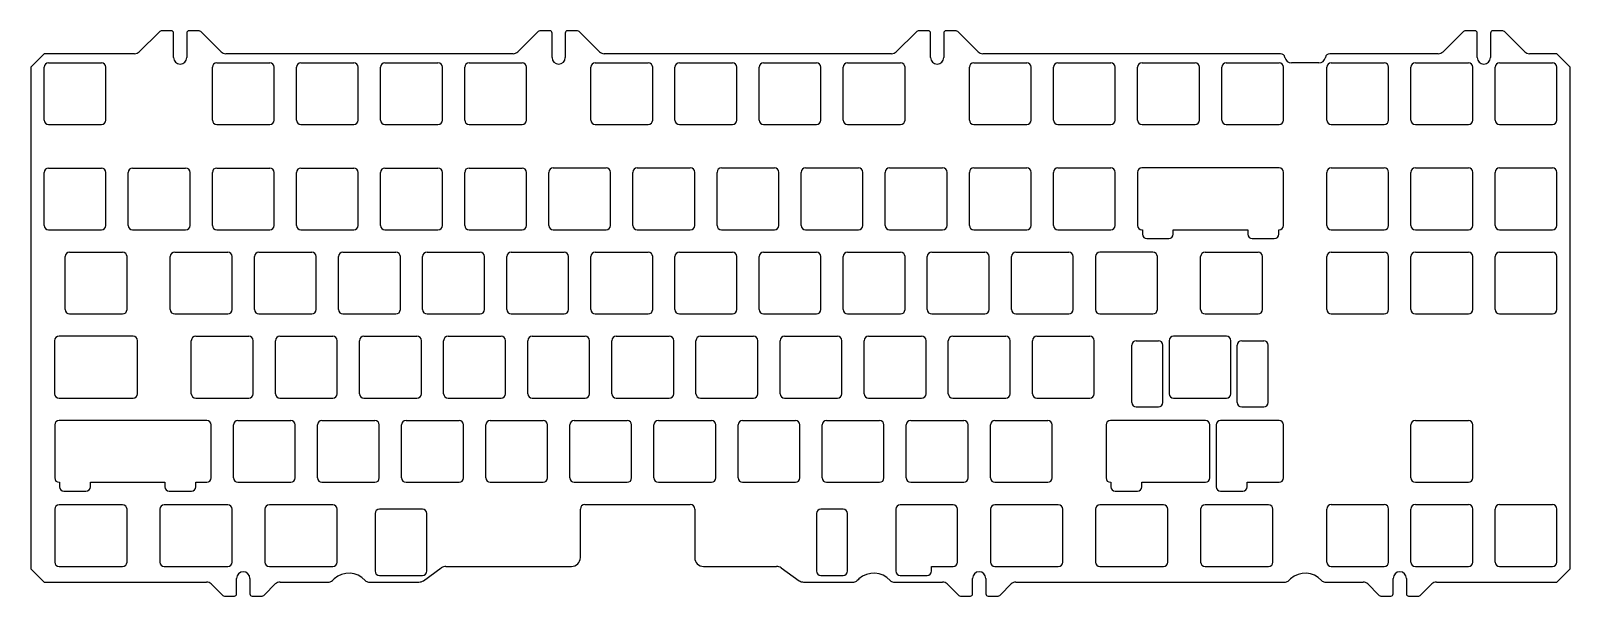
# Model space of a CAD drawing. Header units: inches. Extents: x -66 to 282, y 76 to 204.
import ezdxf

# ---------------------------------------------------------------- set-up
doc = ezdxf.new("R2010")
doc.units = ezdxf.units.IN
doc.header["$MEASUREMENT"] = 0

# ---------------------------------------------------------------- blocks, each defined once
blk = doc.blocks.new('block 2')
at = {"color": 5, "lineweight": 25, "true_color": 0x0000ff}
blk.add_open_spline([(192.44, 134.72), (191.89, 134.72), (191.44, 134.27), (191.44, 133.72)], degree=3, dxfattribs=at)
blk = doc.blocks.new('block 3')
at = {"color": 5, "lineweight": 25, "true_color": 0x0000ff}
blk.add_lwpolyline([(204.44, 134.72), (192.44, 134.72)], dxfattribs=at)
blk = doc.blocks.new('block 4')
at = {"color": 5, "lineweight": 25, "true_color": 0x0000ff}
blk.add_open_spline([(205.44, 133.72), (205.44, 134.27), (204.99, 134.72), (204.44, 134.72)], degree=3, dxfattribs=at)
blk = doc.blocks.new('block 5')
at = {"color": 5, "lineweight": 25, "true_color": 0x0000ff}
blk.add_lwpolyline([(205.44, 121.72), (205.44, 133.72)], dxfattribs=at)
blk = doc.blocks.new('block 6')
at = {"color": 5, "lineweight": 25, "true_color": 0x0000ff}
blk.add_open_spline([(204.44, 120.72), (204.99, 120.72), (205.44, 121.17), (205.44, 121.72)], degree=3, dxfattribs=at)
blk = doc.blocks.new('block 7')
at = {"color": 5, "lineweight": 25, "true_color": 0x0000ff}
blk.add_lwpolyline([(192.44, 120.72), (204.44, 120.72)], dxfattribs=at)
blk = doc.blocks.new('block 8')
at = {"color": 5, "lineweight": 25, "true_color": 0x0000ff}
blk.add_open_spline([(191.44, 121.72), (191.44, 121.17), (191.89, 120.72), (192.44, 120.72)], degree=3, dxfattribs=at)
blk = doc.blocks.new('block 9')
at = {"color": 5, "lineweight": 25, "true_color": 0x0000ff}
blk.add_lwpolyline([(191.44, 133.72), (191.44, 121.72)], dxfattribs=at)
blk = doc.blocks.new('block 10')
at = {"color": 5, "lineweight": 25, "true_color": 0x0000ff}
blk.add_open_spline([(136.64, 80.6), (137.2, 80.6), (137.64, 81.05), (137.64, 81.6)], degree=3, dxfattribs=at)
blk = doc.blocks.new('block 11')
at = {"color": 5, "lineweight": 25, "true_color": 0x0000ff}
blk.add_lwpolyline([(130.53, 80.6), (136.64, 80.6)], dxfattribs=at)
blk = doc.blocks.new('block 12')
at = {"color": 5, "lineweight": 25, "true_color": 0x0000ff}
blk.add_open_spline([(129.53, 81.6), (129.53, 81.05), (129.97, 80.6), (130.53, 80.6)], degree=3, dxfattribs=at)
blk = doc.blocks.new('block 13')
at = {"color": 5, "lineweight": 25, "true_color": 0x0000ff}
blk.add_lwpolyline([(129.53, 95.6), (129.53, 81.6)], dxfattribs=at)
blk = doc.blocks.new('block 14')
at = {"color": 5, "lineweight": 25, "true_color": 0x0000ff}
blk.add_open_spline([(130.53, 96.6), (129.97, 96.6), (129.53, 96.15), (129.53, 95.6)], degree=3, dxfattribs=at)
blk = doc.blocks.new('block 15')
at = {"color": 5, "lineweight": 25, "true_color": 0x0000ff}
blk.add_lwpolyline([(142.53, 96.6), (130.53, 96.6)], dxfattribs=at)
blk = doc.blocks.new('block 16')
at = {"color": 5, "lineweight": 25, "true_color": 0x0000ff}
blk.add_open_spline([(143.53, 95.6), (143.53, 96.15), (143.08, 96.6), (142.53, 96.6)], degree=3, dxfattribs=at)
blk = doc.blocks.new('block 17')
at = {"color": 5, "lineweight": 25, "true_color": 0x0000ff}
blk.add_lwpolyline([(143.53, 83.6), (143.53, 95.6)], dxfattribs=at)
blk = doc.blocks.new('block 18')
at = {"color": 5, "lineweight": 25, "true_color": 0x0000ff}
blk.add_open_spline([(142.53, 82.6), (143.08, 82.6), (143.53, 83.05), (143.53, 83.6)], degree=3, dxfattribs=at)
blk = doc.blocks.new('block 19')
at = {"color": 5, "lineweight": 25, "true_color": 0x0000ff}
blk.add_lwpolyline([(137.64, 82.6), (142.53, 82.6)], dxfattribs=at)
blk = doc.blocks.new('block 20')
at = {"color": 5, "lineweight": 25, "true_color": 0x0000ff}
blk.add_lwpolyline([(137.64, 81.6), (137.64, 82.6)], dxfattribs=at)
blk = doc.blocks.new('block 21')
at = {"color": 5, "lineweight": 25, "true_color": 0x0000ff}
blk.add_open_spline([(214.96, 95.6), (214.96, 96.15), (214.51, 96.6), (213.96, 96.6)], degree=3, dxfattribs=at)
blk = doc.blocks.new('block 22')
at = {"color": 5, "lineweight": 25, "true_color": 0x0000ff}
blk.add_lwpolyline([(214.96, 83.6), (214.96, 95.6)], dxfattribs=at)
blk = doc.blocks.new('block 23')
at = {"color": 5, "lineweight": 25, "true_color": 0x0000ff}
blk.add_open_spline([(213.96, 82.6), (214.51, 82.6), (214.96, 83.05), (214.96, 83.6)], degree=3, dxfattribs=at)
blk = doc.blocks.new('block 24')
at = {"color": 5, "lineweight": 25, "true_color": 0x0000ff}
blk.add_lwpolyline([(199.58, 82.6), (213.96, 82.6)], dxfattribs=at)
blk = doc.blocks.new('block 25')
at = {"color": 5, "lineweight": 25, "true_color": 0x0000ff}
blk.add_open_spline([(198.58, 83.6), (198.58, 83.05), (199.03, 82.6), (199.58, 82.6)], degree=3, dxfattribs=at)
blk = doc.blocks.new('block 26')
at = {"color": 5, "lineweight": 25, "true_color": 0x0000ff}
blk.add_lwpolyline([(198.58, 95.6), (198.58, 83.6)], dxfattribs=at)
blk = doc.blocks.new('block 27')
at = {"color": 5, "lineweight": 25, "true_color": 0x0000ff}
blk.add_open_spline([(199.58, 96.6), (199.03, 96.6), (198.58, 96.15), (198.58, 95.6)], degree=3, dxfattribs=at)
blk = doc.blocks.new('block 28')
at = {"color": 5, "lineweight": 25, "true_color": 0x0000ff}
blk.add_lwpolyline([(213.96, 96.6), (199.58, 96.6)], dxfattribs=at)
blk = doc.blocks.new('block 29')
at = {"color": 5, "lineweight": 25, "true_color": 0x0000ff}
blk.add_open_spline([(-36.01, 100.67), (-36.01, 100.12), (-35.56, 99.67), (-35.01, 99.67)], degree=3, dxfattribs=at)
blk = doc.blocks.new('block 30')
at = {"color": 5, "lineweight": 25, "true_color": 0x0000ff}
blk.add_lwpolyline([(-36.01, 101.67), (-36.01, 100.67)], dxfattribs=at)
blk = doc.blocks.new('block 31')
at = {"color": 5, "lineweight": 25, "true_color": 0x0000ff}
blk.add_lwpolyline([(-52.89, 101.67), (-36.01, 101.67)], dxfattribs=at)
blk = doc.blocks.new('block 32')
at = {"color": 5, "lineweight": 25, "true_color": 0x0000ff}
blk.add_lwpolyline([(-52.89, 100.67), (-52.89, 101.67)], dxfattribs=at)
blk = doc.blocks.new('block 33')
at = {"color": 5, "lineweight": 25, "true_color": 0x0000ff}
blk.add_open_spline([(-53.89, 99.67), (-53.34, 99.67), (-52.89, 100.12), (-52.89, 100.67)], degree=3, dxfattribs=at)
blk = doc.blocks.new('block 34')
at = {"color": 5, "lineweight": 25, "true_color": 0x0000ff}
blk.add_lwpolyline([(-58.89, 99.67), (-53.89, 99.67)], dxfattribs=at)
blk = doc.blocks.new('block 35')
at = {"color": 5, "lineweight": 25, "true_color": 0x0000ff}
blk.add_open_spline([(-59.89, 100.67), (-59.89, 100.12), (-59.44, 99.67), (-58.89, 99.67)], degree=3, dxfattribs=at)
blk = doc.blocks.new('block 36')
at = {"color": 5, "lineweight": 25, "true_color": 0x0000ff}
blk.add_lwpolyline([(-59.89, 101.67), (-59.89, 100.67)], dxfattribs=at)
blk = doc.blocks.new('block 37')
at = {"color": 5, "lineweight": 25, "true_color": 0x0000ff}
blk.add_lwpolyline([(-59.97, 101.67), (-59.89, 101.67)], dxfattribs=at)
blk = doc.blocks.new('block 38')
at = {"color": 5, "lineweight": 25, "true_color": 0x0000ff}
blk.add_open_spline([(-60.97, 102.67), (-60.97, 102.12), (-60.53, 101.67), (-59.97, 101.67)], degree=3, dxfattribs=at)
blk = doc.blocks.new('block 39')
at = {"color": 5, "lineweight": 25, "true_color": 0x0000ff}
blk.add_lwpolyline([(-60.97, 114.67), (-60.97, 102.67)], dxfattribs=at)
blk = doc.blocks.new('block 40')
at = {"color": 5, "lineweight": 25, "true_color": 0x0000ff}
blk.add_open_spline([(-59.97, 115.67), (-60.53, 115.67), (-60.97, 115.22), (-60.97, 114.67)], degree=3, dxfattribs=at)
blk = doc.blocks.new('block 41')
at = {"color": 5, "lineweight": 25, "true_color": 0x0000ff}
blk.add_lwpolyline([(-26.54, 115.67), (-59.97, 115.67)], dxfattribs=at)
blk = doc.blocks.new('block 42')
at = {"color": 5, "lineweight": 25, "true_color": 0x0000ff}
blk.add_open_spline([(-25.54, 114.67), (-25.54, 115.22), (-25.99, 115.67), (-26.54, 115.67)], degree=3, dxfattribs=at)
blk = doc.blocks.new('block 43')
at = {"color": 5, "lineweight": 25, "true_color": 0x0000ff}
blk.add_lwpolyline([(-25.54, 102.67), (-25.54, 114.67)], dxfattribs=at)
blk = doc.blocks.new('block 44')
at = {"color": 5, "lineweight": 25, "true_color": 0x0000ff}
blk.add_open_spline([(-26.54, 101.67), (-25.99, 101.67), (-25.54, 102.12), (-25.54, 102.67)], degree=3, dxfattribs=at)
blk = doc.blocks.new('block 45')
at = {"color": 5, "lineweight": 25, "true_color": 0x0000ff}
blk.add_lwpolyline([(-29.01, 101.67), (-26.54, 101.67)], dxfattribs=at)
blk = doc.blocks.new('block 46')
at = {"color": 5, "lineweight": 25, "true_color": 0x0000ff}
blk.add_lwpolyline([(-29.01, 100.67), (-29.01, 101.67)], dxfattribs=at)
blk = doc.blocks.new('block 47')
at = {"color": 5, "lineweight": 25, "true_color": 0x0000ff}
blk.add_open_spline([(-30.01, 99.67), (-29.46, 99.67), (-29.01, 100.12), (-29.01, 100.67)], degree=3, dxfattribs=at)
blk = doc.blocks.new('block 48')
at = {"color": 5, "lineweight": 25, "true_color": 0x0000ff}
blk.add_lwpolyline([(-35.01, 99.67), (-30.01, 99.67)], dxfattribs=at)
blk = doc.blocks.new('block 49')
at = {"color": 5, "lineweight": 25, "true_color": 0x0000ff}
blk.add_open_spline([(216.34, 101.67), (216.9, 101.67), (217.34, 102.12), (217.34, 102.67)], degree=3, dxfattribs=at)
blk = doc.blocks.new('block 50')
at = {"color": 5, "lineweight": 25, "true_color": 0x0000ff}
blk.add_lwpolyline([(209.11, 101.67), (216.34, 101.67)], dxfattribs=at)
blk = doc.blocks.new('block 51')
at = {"color": 5, "lineweight": 25, "true_color": 0x0000ff}
blk.add_lwpolyline([(209.11, 100.67), (209.11, 101.67)], dxfattribs=at)
blk = doc.blocks.new('block 52')
at = {"color": 5, "lineweight": 25, "true_color": 0x0000ff}
blk.add_open_spline([(208.11, 99.67), (208.67, 99.67), (209.11, 100.12), (209.11, 100.67)], degree=3, dxfattribs=at)
blk = doc.blocks.new('block 53')
at = {"color": 5, "lineweight": 25, "true_color": 0x0000ff}
blk.add_lwpolyline([(203.11, 99.67), (208.11, 99.67)], dxfattribs=at)
blk = doc.blocks.new('block 54')
at = {"color": 5, "lineweight": 25, "true_color": 0x0000ff}
blk.add_open_spline([(202.11, 100.67), (202.11, 100.12), (202.56, 99.67), (203.11, 99.67)], degree=3, dxfattribs=at)
blk = doc.blocks.new('block 55')
at = {"color": 5, "lineweight": 25, "true_color": 0x0000ff}
blk.add_lwpolyline([(202.11, 114.67), (202.11, 100.67)], dxfattribs=at)
blk = doc.blocks.new('block 56')
at = {"color": 5, "lineweight": 25, "true_color": 0x0000ff}
blk.add_open_spline([(203.11, 115.67), (202.56, 115.67), (202.11, 115.22), (202.11, 114.67)], degree=3, dxfattribs=at)
blk = doc.blocks.new('block 57')
at = {"color": 5, "lineweight": 25, "true_color": 0x0000ff}
blk.add_lwpolyline([(216.34, 115.67), (203.11, 115.67)], dxfattribs=at)
blk = doc.blocks.new('block 58')
at = {"color": 5, "lineweight": 25, "true_color": 0x0000ff}
blk.add_open_spline([(217.34, 114.67), (217.34, 115.22), (216.9, 115.67), (216.34, 115.67)], degree=3, dxfattribs=at)
blk = doc.blocks.new('block 59')
at = {"color": 5, "lineweight": 25, "true_color": 0x0000ff}
blk.add_lwpolyline([(217.34, 102.67), (217.34, 114.67)], dxfattribs=at)
blk = doc.blocks.new('block 60')
at = {"color": 5, "lineweight": 25, "true_color": 0x0000ff}
blk.add_open_spline([(178.24, 100.67), (178.24, 100.12), (178.68, 99.67), (179.24, 99.67)], degree=3, dxfattribs=at)
blk = doc.blocks.new('block 61')
at = {"color": 5, "lineweight": 25, "true_color": 0x0000ff}
blk.add_lwpolyline([(178.24, 101.67), (178.24, 100.67)], dxfattribs=at)
blk = doc.blocks.new('block 62')
at = {"color": 5, "lineweight": 25, "true_color": 0x0000ff}
blk.add_lwpolyline([(178.15, 101.67), (178.24, 101.67)], dxfattribs=at)
blk = doc.blocks.new('block 63')
at = {"color": 5, "lineweight": 25, "true_color": 0x0000ff}
blk.add_open_spline([(177.15, 102.67), (177.15, 102.12), (177.6, 101.67), (178.15, 101.67)], degree=3, dxfattribs=at)
blk = doc.blocks.new('block 64')
at = {"color": 5, "lineweight": 25, "true_color": 0x0000ff}
blk.add_lwpolyline([(177.15, 114.67), (177.15, 102.67)], dxfattribs=at)
blk = doc.blocks.new('block 65')
at = {"color": 5, "lineweight": 25, "true_color": 0x0000ff}
blk.add_open_spline([(178.15, 115.67), (177.6, 115.67), (177.15, 115.22), (177.15, 114.67)], degree=3, dxfattribs=at)
blk = doc.blocks.new('block 66')
at = {"color": 5, "lineweight": 25, "true_color": 0x0000ff}
blk.add_lwpolyline([(199.67, 115.67), (178.15, 115.67)], dxfattribs=at)
blk = doc.blocks.new('block 67')
at = {"color": 5, "lineweight": 25, "true_color": 0x0000ff}
blk.add_open_spline([(200.67, 114.67), (200.67, 115.22), (200.23, 115.67), (199.67, 115.67)], degree=3, dxfattribs=at)
blk = doc.blocks.new('block 68')
at = {"color": 5, "lineweight": 25, "true_color": 0x0000ff}
blk.add_lwpolyline([(200.67, 102.67), (200.67, 114.67)], dxfattribs=at)
blk = doc.blocks.new('block 69')
at = {"color": 5, "lineweight": 25, "true_color": 0x0000ff}
blk.add_open_spline([(199.67, 101.67), (200.23, 101.67), (200.67, 102.12), (200.67, 102.67)], degree=3, dxfattribs=at)
blk = doc.blocks.new('block 70')
at = {"color": 5, "lineweight": 25, "true_color": 0x0000ff}
blk.add_lwpolyline([(185.24, 101.67), (199.67, 101.67)], dxfattribs=at)
blk = doc.blocks.new('block 71')
at = {"color": 5, "lineweight": 25, "true_color": 0x0000ff}
blk.add_lwpolyline([(185.24, 100.67), (185.24, 101.67)], dxfattribs=at)
blk = doc.blocks.new('block 72')
at = {"color": 5, "lineweight": 25, "true_color": 0x0000ff}
blk.add_open_spline([(184.24, 99.67), (184.79, 99.67), (185.24, 100.12), (185.24, 100.67)], degree=3, dxfattribs=at)
blk = doc.blocks.new('block 73')
at = {"color": 5, "lineweight": 25, "true_color": 0x0000ff}
blk.add_lwpolyline([(179.24, 99.67), (184.24, 99.67)], dxfattribs=at)
blk = doc.blocks.new('block 74')
at = {"color": 5, "lineweight": 25, "true_color": 0x0000ff}
blk.add_open_spline([(-59.97, 96.6), (-60.53, 96.6), (-60.97, 96.15), (-60.97, 95.6)], degree=3, dxfattribs=at)
blk = doc.blocks.new('block 75')
at = {"color": 5, "lineweight": 25, "true_color": 0x0000ff}
blk.add_lwpolyline([(-45.59, 96.6), (-59.97, 96.6)], dxfattribs=at)
blk = doc.blocks.new('block 76')
at = {"color": 5, "lineweight": 25, "true_color": 0x0000ff}
blk.add_open_spline([(-44.59, 95.6), (-44.59, 96.15), (-45.04, 96.6), (-45.59, 96.6)], degree=3, dxfattribs=at)
blk = doc.blocks.new('block 77')
at = {"color": 5, "lineweight": 25, "true_color": 0x0000ff}
blk.add_lwpolyline([(-44.59, 83.6), (-44.59, 95.6)], dxfattribs=at)
blk = doc.blocks.new('block 78')
at = {"color": 5, "lineweight": 25, "true_color": 0x0000ff}
blk.add_open_spline([(-45.59, 82.6), (-45.04, 82.6), (-44.59, 83.05), (-44.59, 83.6)], degree=3, dxfattribs=at)
blk = doc.blocks.new('block 79')
at = {"color": 5, "lineweight": 25, "true_color": 0x0000ff}
blk.add_lwpolyline([(-59.97, 82.6), (-45.59, 82.6)], dxfattribs=at)
blk = doc.blocks.new('block 80')
at = {"color": 5, "lineweight": 25, "true_color": 0x0000ff}
blk.add_open_spline([(-60.97, 83.6), (-60.97, 83.05), (-60.53, 82.6), (-59.97, 82.6)], degree=3, dxfattribs=at)
blk = doc.blocks.new('block 81')
at = {"color": 5, "lineweight": 25, "true_color": 0x0000ff}
blk.add_lwpolyline([(-60.97, 95.6), (-60.97, 83.6)], dxfattribs=at)
blk = doc.blocks.new('block 82')
at = {"color": 5, "lineweight": 25, "true_color": 0x0000ff}
blk.add_open_spline([(-21.78, 82.6), (-21.23, 82.6), (-20.78, 83.05), (-20.78, 83.6)], degree=3, dxfattribs=at)
blk = doc.blocks.new('block 83')
at = {"color": 5, "lineweight": 25, "true_color": 0x0000ff}
blk.add_lwpolyline([(-36.16, 82.6), (-21.78, 82.6)], dxfattribs=at)
blk = doc.blocks.new('block 84')
at = {"color": 5, "lineweight": 25, "true_color": 0x0000ff}
blk.add_open_spline([(-37.16, 83.6), (-37.16, 83.05), (-36.71, 82.6), (-36.16, 82.6)], degree=3, dxfattribs=at)
blk = doc.blocks.new('block 85')
at = {"color": 5, "lineweight": 25, "true_color": 0x0000ff}
blk.add_lwpolyline([(-37.16, 95.6), (-37.16, 83.6)], dxfattribs=at)
blk = doc.blocks.new('block 86')
at = {"color": 5, "lineweight": 25, "true_color": 0x0000ff}
blk.add_open_spline([(-36.16, 96.6), (-36.71, 96.6), (-37.16, 96.15), (-37.16, 95.6)], degree=3, dxfattribs=at)
blk = doc.blocks.new('block 87')
at = {"color": 5, "lineweight": 25, "true_color": 0x0000ff}
blk.add_lwpolyline([(-21.78, 96.6), (-36.16, 96.6)], dxfattribs=at)
blk = doc.blocks.new('block 88')
at = {"color": 5, "lineweight": 25, "true_color": 0x0000ff}
blk.add_open_spline([(-20.78, 95.6), (-20.78, 96.15), (-21.23, 96.6), (-21.78, 96.6)], degree=3, dxfattribs=at)
blk = doc.blocks.new('block 89')
at = {"color": 5, "lineweight": 25, "true_color": 0x0000ff}
blk.add_lwpolyline([(-20.78, 83.6), (-20.78, 95.6)], dxfattribs=at)
blk = doc.blocks.new('block 90')
at = {"color": 5, "lineweight": 25, "true_color": 0x0000ff}
blk.add_open_spline([(118.59, 94.6), (118.59, 95.15), (118.15, 95.6), (117.59, 95.6)], degree=3, dxfattribs=at)
blk = doc.blocks.new('block 91')
at = {"color": 5, "lineweight": 25, "true_color": 0x0000ff}
blk.add_lwpolyline([(118.59, 81.6), (118.59, 94.6)], dxfattribs=at)
blk = doc.blocks.new('block 92')
at = {"color": 5, "lineweight": 25, "true_color": 0x0000ff}
blk.add_open_spline([(117.59, 80.6), (118.15, 80.6), (118.59, 81.05), (118.59, 81.6)], degree=3, dxfattribs=at)
blk = doc.blocks.new('block 93')
at = {"color": 5, "lineweight": 25, "true_color": 0x0000ff}
blk.add_lwpolyline([(112.59, 80.6), (117.59, 80.6)], dxfattribs=at)
blk = doc.blocks.new('block 94')
at = {"color": 5, "lineweight": 25, "true_color": 0x0000ff}
blk.add_open_spline([(111.59, 81.6), (111.59, 81.05), (112.04, 80.6), (112.59, 80.6)], degree=3, dxfattribs=at)
blk = doc.blocks.new('block 95')
at = {"color": 5, "lineweight": 25, "true_color": 0x0000ff}
blk.add_lwpolyline([(111.59, 94.6), (111.59, 81.6)], dxfattribs=at)
blk = doc.blocks.new('block 96')
at = {"color": 5, "lineweight": 25, "true_color": 0x0000ff}
blk.add_open_spline([(112.59, 95.6), (112.04, 95.6), (111.59, 95.15), (111.59, 94.6)], degree=3, dxfattribs=at)
blk = doc.blocks.new('block 97')
at = {"color": 5, "lineweight": 25, "true_color": 0x0000ff}
blk.add_lwpolyline([(117.59, 95.6), (112.59, 95.6)], dxfattribs=at)
blk = doc.blocks.new('block 98')
at = {"color": 5, "lineweight": 25, "true_color": 0x0000ff}
blk.add_open_spline([(23.34, 94.6), (23.34, 95.15), (22.9, 95.6), (22.34, 95.6)], degree=3, dxfattribs=at)
blk = doc.blocks.new('block 99')
at = {"color": 5, "lineweight": 25, "true_color": 0x0000ff}
blk.add_lwpolyline([(23.34, 81.6), (23.34, 94.6)], dxfattribs=at)
blk = doc.blocks.new('block 100')
at = {"color": 5, "lineweight": 25, "true_color": 0x0000ff}
blk.add_open_spline([(22.34, 80.6), (22.9, 80.6), (23.34, 81.05), (23.34, 81.6)], degree=3, dxfattribs=at)
blk = doc.blocks.new('block 101')
at = {"color": 5, "lineweight": 25, "true_color": 0x0000ff}
blk.add_lwpolyline([(12.58, 80.6), (22.34, 80.6)], dxfattribs=at)
blk = doc.blocks.new('block 102')
at = {"color": 5, "lineweight": 25, "true_color": 0x0000ff}
blk.add_open_spline([(11.58, 81.6), (11.58, 81.05), (12.03, 80.6), (12.58, 80.6)], degree=3, dxfattribs=at)
blk = doc.blocks.new('block 103')
at = {"color": 5, "lineweight": 25, "true_color": 0x0000ff}
blk.add_lwpolyline([(11.58, 94.6), (11.58, 81.6)], dxfattribs=at)
blk = doc.blocks.new('block 104')
at = {"color": 5, "lineweight": 25, "true_color": 0x0000ff}
blk.add_open_spline([(12.58, 95.6), (12.03, 95.6), (11.58, 95.15), (11.58, 94.6)], degree=3, dxfattribs=at)
blk = doc.blocks.new('block 105')
at = {"color": 5, "lineweight": 25, "true_color": 0x0000ff}
blk.add_lwpolyline([(22.34, 95.6), (12.58, 95.6)], dxfattribs=at)
blk = doc.blocks.new('block 106')
at = {"color": 5, "lineweight": 25, "true_color": 0x0000ff}
blk.add_open_spline([(167.34, 95.6), (167.34, 96.15), (166.89, 96.6), (166.34, 96.6)], degree=3, dxfattribs=at)
blk = doc.blocks.new('block 107')
at = {"color": 5, "lineweight": 25, "true_color": 0x0000ff}
blk.add_lwpolyline([(167.34, 83.6), (167.34, 95.6)], dxfattribs=at)
blk = doc.blocks.new('block 108')
at = {"color": 5, "lineweight": 25, "true_color": 0x0000ff}
blk.add_open_spline([(166.34, 82.6), (166.89, 82.6), (167.34, 83.05), (167.34, 83.6)], degree=3, dxfattribs=at)
blk = doc.blocks.new('block 109')
at = {"color": 5, "lineweight": 25, "true_color": 0x0000ff}
blk.add_lwpolyline([(151.96, 82.6), (166.34, 82.6)], dxfattribs=at)
blk = doc.blocks.new('block 110')
at = {"color": 5, "lineweight": 25, "true_color": 0x0000ff}
blk.add_open_spline([(150.96, 83.6), (150.96, 83.05), (151.4, 82.6), (151.96, 82.6)], degree=3, dxfattribs=at)
blk = doc.blocks.new('block 111')
at = {"color": 5, "lineweight": 25, "true_color": 0x0000ff}
blk.add_lwpolyline([(150.96, 95.6), (150.96, 83.6)], dxfattribs=at)
blk = doc.blocks.new('block 112')
at = {"color": 5, "lineweight": 25, "true_color": 0x0000ff}
blk.add_open_spline([(151.96, 96.6), (151.4, 96.6), (150.96, 96.15), (150.96, 95.6)], degree=3, dxfattribs=at)
blk = doc.blocks.new('block 113')
at = {"color": 5, "lineweight": 25, "true_color": 0x0000ff}
blk.add_lwpolyline([(166.34, 96.6), (151.96, 96.6)], dxfattribs=at)
blk = doc.blocks.new('block 114')
at = {"color": 5, "lineweight": 25, "true_color": 0x0000ff}
blk.add_open_spline([(191.15, 95.6), (191.15, 96.15), (190.7, 96.6), (190.15, 96.6)], degree=3, dxfattribs=at)
blk = doc.blocks.new('block 115')
at = {"color": 5, "lineweight": 25, "true_color": 0x0000ff}
blk.add_lwpolyline([(191.15, 83.6), (191.15, 95.6)], dxfattribs=at)
blk = doc.blocks.new('block 116')
at = {"color": 5, "lineweight": 25, "true_color": 0x0000ff}
blk.add_open_spline([(190.15, 82.6), (190.7, 82.6), (191.15, 83.05), (191.15, 83.6)], degree=3, dxfattribs=at)
blk = doc.blocks.new('block 117')
at = {"color": 5, "lineweight": 25, "true_color": 0x0000ff}
blk.add_lwpolyline([(175.77, 82.6), (190.15, 82.6)], dxfattribs=at)
blk = doc.blocks.new('block 118')
at = {"color": 5, "lineweight": 25, "true_color": 0x0000ff}
blk.add_open_spline([(174.77, 83.6), (174.77, 83.05), (175.22, 82.6), (175.77, 82.6)], degree=3, dxfattribs=at)
blk = doc.blocks.new('block 119')
at = {"color": 5, "lineweight": 25, "true_color": 0x0000ff}
blk.add_lwpolyline([(174.77, 95.6), (174.77, 83.6)], dxfattribs=at)
blk = doc.blocks.new('block 120')
at = {"color": 5, "lineweight": 25, "true_color": 0x0000ff}
blk.add_open_spline([(175.77, 96.6), (175.22, 96.6), (174.77, 96.15), (174.77, 95.6)], degree=3, dxfattribs=at)
blk = doc.blocks.new('block 121')
at = {"color": 5, "lineweight": 25, "true_color": 0x0000ff}
blk.add_lwpolyline([(190.15, 96.6), (175.77, 96.6)], dxfattribs=at)
blk = doc.blocks.new('block 122')
at = {"color": 5, "lineweight": 25, "true_color": 0x0000ff}
blk.add_open_spline([(198.58, 140.77), (198.58, 140.22), (199.03, 139.77), (199.58, 139.77)], degree=3, dxfattribs=at)
blk = doc.blocks.new('block 123')
at = {"color": 5, "lineweight": 25, "true_color": 0x0000ff}
blk.add_lwpolyline([(198.58, 140.77), (198.58, 152.77)], dxfattribs=at)
blk = doc.blocks.new('block 124')
at = {"color": 5, "lineweight": 25, "true_color": 0x0000ff}
blk.add_open_spline([(199.58, 153.77), (199.03, 153.77), (198.58, 153.32), (198.58, 152.77)], degree=3, dxfattribs=at)
blk = doc.blocks.new('block 125')
at = {"color": 5, "lineweight": 25, "true_color": 0x0000ff}
blk.add_lwpolyline([(199.58, 153.77), (211.58, 153.77)], dxfattribs=at)
blk = doc.blocks.new('block 126')
at = {"color": 5, "lineweight": 25, "true_color": 0x0000ff}
blk.add_open_spline([(212.58, 152.77), (212.58, 153.32), (212.13, 153.77), (211.58, 153.77)], degree=3, dxfattribs=at)
blk = doc.blocks.new('block 127')
at = {"color": 5, "lineweight": 25, "true_color": 0x0000ff}
blk.add_lwpolyline([(212.58, 140.77), (212.58, 152.77)], dxfattribs=at)
blk = doc.blocks.new('block 128')
at = {"color": 5, "lineweight": 25, "true_color": 0x0000ff}
blk.add_open_spline([(211.58, 139.77), (212.13, 139.77), (212.58, 140.22), (212.58, 140.77)], degree=3, dxfattribs=at)
blk = doc.blocks.new('block 129')
at = {"color": 5, "lineweight": 25, "true_color": 0x0000ff}
blk.add_lwpolyline([(199.58, 139.77), (211.58, 139.77)], dxfattribs=at)
blk = doc.blocks.new('block 130')
at = {"color": 5, "lineweight": 25, "true_color": 0x0000ff}
blk.add_open_spline([(185.29, 172.82), (184.74, 172.82), (184.29, 172.37), (184.29, 171.82)], degree=3, dxfattribs=at)
blk = doc.blocks.new('block 131')
at = {"color": 5, "lineweight": 25, "true_color": 0x0000ff}
blk.add_lwpolyline([(216.34, 172.82), (185.29, 172.82)], dxfattribs=at)
blk = doc.blocks.new('block 132')
at = {"color": 5, "lineweight": 25, "true_color": 0x0000ff}
blk.add_open_spline([(217.34, 171.82), (217.34, 172.37), (216.9, 172.82), (216.34, 172.82)], degree=3, dxfattribs=at)
blk = doc.blocks.new('block 133')
at = {"color": 5, "lineweight": 25, "true_color": 0x0000ff}
blk.add_lwpolyline([(217.34, 159.82), (217.34, 171.82)], dxfattribs=at)
blk = doc.blocks.new('block 134')
at = {"color": 5, "lineweight": 25, "true_color": 0x0000ff}
blk.add_open_spline([(216.34, 158.82), (216.9, 158.82), (217.34, 159.27), (217.34, 159.82)], degree=3, dxfattribs=at)
blk = doc.blocks.new('block 135')
at = {"color": 5, "lineweight": 25, "true_color": 0x0000ff}
blk.add_lwpolyline([(216.26, 158.82), (216.34, 158.82)], dxfattribs=at)
blk = doc.blocks.new('block 136')
at = {"color": 5, "lineweight": 25, "true_color": 0x0000ff}
blk.add_lwpolyline([(216.26, 157.82), (216.26, 158.82)], dxfattribs=at)
blk = doc.blocks.new('block 137')
at = {"color": 5, "lineweight": 25, "true_color": 0x0000ff}
blk.add_open_spline([(215.26, 156.82), (215.81, 156.82), (216.26, 157.27), (216.26, 157.82)], degree=3, dxfattribs=at)
blk = doc.blocks.new('block 138')
at = {"color": 5, "lineweight": 25, "true_color": 0x0000ff}
blk.add_lwpolyline([(210.26, 156.82), (215.26, 156.82)], dxfattribs=at)
blk = doc.blocks.new('block 139')
at = {"color": 5, "lineweight": 25, "true_color": 0x0000ff}
blk.add_open_spline([(209.26, 157.82), (209.26, 157.27), (209.7, 156.82), (210.26, 156.82)], degree=3, dxfattribs=at)
blk = doc.blocks.new('block 140')
at = {"color": 5, "lineweight": 25, "true_color": 0x0000ff}
blk.add_lwpolyline([(209.26, 158.82), (209.26, 157.82)], dxfattribs=at)
blk = doc.blocks.new('block 141')
at = {"color": 5, "lineweight": 25, "true_color": 0x0000ff}
blk.add_lwpolyline([(192.38, 158.82), (209.26, 158.82)], dxfattribs=at)
blk = doc.blocks.new('block 142')
at = {"color": 5, "lineweight": 25, "true_color": 0x0000ff}
blk.add_lwpolyline([(192.38, 157.82), (192.38, 158.82)], dxfattribs=at)
blk = doc.blocks.new('block 143')
at = {"color": 5, "lineweight": 25, "true_color": 0x0000ff}
blk.add_open_spline([(191.38, 156.82), (191.93, 156.82), (192.38, 157.27), (192.38, 157.82)], degree=3, dxfattribs=at)
blk = doc.blocks.new('block 144')
at = {"color": 5, "lineweight": 25, "true_color": 0x0000ff}
blk.add_lwpolyline([(186.38, 156.82), (191.38, 156.82)], dxfattribs=at)
blk = doc.blocks.new('block 145')
at = {"color": 5, "lineweight": 25, "true_color": 0x0000ff}
blk.add_open_spline([(185.38, 157.82), (185.38, 157.27), (185.83, 156.82), (186.38, 156.82)], degree=3, dxfattribs=at)
blk = doc.blocks.new('block 146')
at = {"color": 5, "lineweight": 25, "true_color": 0x0000ff}
blk.add_lwpolyline([(185.38, 158.82), (185.38, 157.82)], dxfattribs=at)
blk = doc.blocks.new('block 147')
at = {"color": 5, "lineweight": 25, "true_color": 0x0000ff}
blk.add_lwpolyline([(185.29, 158.82), (185.38, 158.82)], dxfattribs=at)
blk = doc.blocks.new('block 148')
at = {"color": 5, "lineweight": 25, "true_color": 0x0000ff}
blk.add_open_spline([(184.29, 159.82), (184.29, 159.27), (184.74, 158.82), (185.29, 158.82)], degree=3, dxfattribs=at)
blk = doc.blocks.new('block 149')
at = {"color": 5, "lineweight": 25, "true_color": 0x0000ff}
blk.add_lwpolyline([(184.29, 171.82), (184.29, 159.82)], dxfattribs=at)
blk = doc.blocks.new('block 150')
at = {"color": 5, "lineweight": 25, "true_color": 0x0000ff}
blk.add_open_spline([(3.03, 95.6), (3.03, 96.15), (2.58, 96.6), (2.03, 96.6)], degree=3, dxfattribs=at)
blk = doc.blocks.new('block 151')
at = {"color": 5, "lineweight": 25, "true_color": 0x0000ff}
blk.add_lwpolyline([(3.03, 83.6), (3.03, 95.6)], dxfattribs=at)
blk = doc.blocks.new('block 152')
at = {"color": 5, "lineweight": 25, "true_color": 0x0000ff}
blk.add_open_spline([(2.03, 82.6), (2.58, 82.6), (3.03, 83.05), (3.03, 83.6)], degree=3, dxfattribs=at)
blk = doc.blocks.new('block 153')
at = {"color": 5, "lineweight": 25, "true_color": 0x0000ff}
blk.add_lwpolyline([(-12.35, 82.6), (2.03, 82.6)], dxfattribs=at)
blk = doc.blocks.new('block 154')
at = {"color": 5, "lineweight": 25, "true_color": 0x0000ff}
blk.add_open_spline([(-13.35, 83.6), (-13.35, 83.05), (-12.9, 82.6), (-12.35, 82.6)], degree=3, dxfattribs=at)
blk = doc.blocks.new('block 155')
at = {"color": 5, "lineweight": 25, "true_color": 0x0000ff}
blk.add_lwpolyline([(-13.35, 95.6), (-13.35, 83.6)], dxfattribs=at)
blk = doc.blocks.new('block 156')
at = {"color": 5, "lineweight": 25, "true_color": 0x0000ff}
blk.add_open_spline([(-12.35, 96.6), (-12.9, 96.6), (-13.35, 96.15), (-13.35, 95.6)], degree=3, dxfattribs=at)
blk = doc.blocks.new('block 157')
at = {"color": 5, "lineweight": 25, "true_color": 0x0000ff}
blk.add_lwpolyline([(2.03, 96.6), (-12.35, 96.6)], dxfattribs=at)
blk = doc.blocks.new('block 158')
at = {"color": 5, "lineweight": 25, "true_color": 0x0000ff}
blk.add_open_spline([(247.21, 96.62), (246.65, 96.62), (246.21, 96.17), (246.21, 95.62)], degree=3, dxfattribs=at)
blk = doc.blocks.new('block 159')
at = {"color": 5, "lineweight": 25, "true_color": 0x0000ff}
blk.add_lwpolyline([(247.21, 96.62), (259.21, 96.62)], dxfattribs=at)
blk = doc.blocks.new('block 160')
at = {"color": 5, "lineweight": 25, "true_color": 0x0000ff}
blk.add_open_spline([(260.21, 95.62), (260.21, 96.17), (259.76, 96.62), (259.21, 96.62)], degree=3, dxfattribs=at)
blk = doc.blocks.new('block 161')
at = {"color": 5, "lineweight": 25, "true_color": 0x0000ff}
blk.add_lwpolyline([(260.21, 83.62), (260.21, 95.62)], dxfattribs=at)
blk = doc.blocks.new('block 162')
at = {"color": 5, "lineweight": 25, "true_color": 0x0000ff}
blk.add_open_spline([(259.21, 82.62), (259.76, 82.62), (260.21, 83.07), (260.21, 83.62)], degree=3, dxfattribs=at)
blk = doc.blocks.new('block 163')
at = {"color": 5, "lineweight": 25, "true_color": 0x0000ff}
blk.add_lwpolyline([(247.21, 82.62), (259.21, 82.62)], dxfattribs=at)
blk = doc.blocks.new('block 164')
at = {"color": 5, "lineweight": 25, "true_color": 0x0000ff}
blk.add_open_spline([(246.21, 83.62), (246.21, 83.07), (246.65, 82.62), (247.21, 82.62)], degree=3, dxfattribs=at)
blk = doc.blocks.new('block 165')
at = {"color": 5, "lineweight": 25, "true_color": 0x0000ff}
blk.add_lwpolyline([(246.21, 83.62), (246.21, 95.62)], dxfattribs=at)
blk = doc.blocks.new('block 166')
at = {"color": 5, "lineweight": 25, "true_color": 0x0000ff}
blk.add_open_spline([(266.26, 96.62), (265.7, 96.62), (265.26, 96.17), (265.26, 95.62)], degree=3, dxfattribs=at)
blk = doc.blocks.new('block 167')
at = {"color": 5, "lineweight": 25, "true_color": 0x0000ff}
blk.add_lwpolyline([(266.26, 96.62), (278.26, 96.62)], dxfattribs=at)
blk = doc.blocks.new('block 168')
at = {"color": 5, "lineweight": 25, "true_color": 0x0000ff}
blk.add_open_spline([(279.26, 95.62), (279.26, 96.17), (278.81, 96.62), (278.26, 96.62)], degree=3, dxfattribs=at)
blk = doc.blocks.new('block 169')
at = {"color": 5, "lineweight": 25, "true_color": 0x0000ff}
blk.add_lwpolyline([(279.26, 83.62), (279.26, 95.62)], dxfattribs=at)
blk = doc.blocks.new('block 170')
at = {"color": 5, "lineweight": 25, "true_color": 0x0000ff}
blk.add_open_spline([(278.26, 82.62), (278.81, 82.62), (279.26, 83.07), (279.26, 83.62)], degree=3, dxfattribs=at)
blk = doc.blocks.new('block 171')
at = {"color": 5, "lineweight": 25, "true_color": 0x0000ff}
blk.add_lwpolyline([(266.26, 82.62), (278.26, 82.62)], dxfattribs=at)
blk = doc.blocks.new('block 172')
at = {"color": 5, "lineweight": 25, "true_color": 0x0000ff}
blk.add_open_spline([(265.26, 83.62), (265.26, 83.07), (265.7, 82.62), (266.26, 82.62)], degree=3, dxfattribs=at)
blk = doc.blocks.new('block 173')
at = {"color": 5, "lineweight": 25, "true_color": 0x0000ff}
blk.add_lwpolyline([(265.26, 83.62), (265.26, 95.62)], dxfattribs=at)
blk = doc.blocks.new('block 174')
at = {"color": 5, "lineweight": 25, "true_color": 0x0000ff}
blk.add_open_spline([(137.67, 153.77), (137.12, 153.77), (136.67, 153.32), (136.67, 152.77)], degree=3, dxfattribs=at)
blk = doc.blocks.new('block 175')
at = {"color": 5, "lineweight": 25, "true_color": 0x0000ff}
blk.add_lwpolyline([(137.67, 153.77), (149.67, 153.77)], dxfattribs=at)
blk = doc.blocks.new('block 176')
at = {"color": 5, "lineweight": 25, "true_color": 0x0000ff}
blk.add_open_spline([(150.67, 152.77), (150.67, 153.32), (150.22, 153.77), (149.67, 153.77)], degree=3, dxfattribs=at)
blk = doc.blocks.new('block 177')
at = {"color": 5, "lineweight": 25, "true_color": 0x0000ff}
blk.add_lwpolyline([(150.67, 140.77), (150.67, 152.77)], dxfattribs=at)
blk = doc.blocks.new('block 178')
at = {"color": 5, "lineweight": 25, "true_color": 0x0000ff}
blk.add_open_spline([(149.67, 139.77), (150.22, 139.77), (150.67, 140.22), (150.67, 140.77)], degree=3, dxfattribs=at)
blk = doc.blocks.new('block 179')
at = {"color": 5, "lineweight": 25, "true_color": 0x0000ff}
blk.add_lwpolyline([(137.67, 139.77), (149.67, 139.77)], dxfattribs=at)
blk = doc.blocks.new('block 180')
at = {"color": 5, "lineweight": 25, "true_color": 0x0000ff}
blk.add_open_spline([(136.67, 140.77), (136.67, 140.22), (137.12, 139.77), (137.67, 139.77)], degree=3, dxfattribs=at)
blk = doc.blocks.new('block 181')
at = {"color": 5, "lineweight": 25, "true_color": 0x0000ff}
blk.add_lwpolyline([(136.67, 140.77), (136.67, 152.77)], dxfattribs=at)
blk = doc.blocks.new('block 182')
at = {"color": 5, "lineweight": 25, "true_color": 0x0000ff}
blk.add_open_spline([(168.72, 139.77), (169.27, 139.77), (169.72, 140.22), (169.72, 140.77)], degree=3, dxfattribs=at)
blk = doc.blocks.new('block 183')
at = {"color": 5, "lineweight": 25, "true_color": 0x0000ff}
blk.add_lwpolyline([(156.72, 139.77), (168.72, 139.77)], dxfattribs=at)
blk = doc.blocks.new('block 184')
at = {"color": 5, "lineweight": 25, "true_color": 0x0000ff}
blk.add_open_spline([(155.72, 140.77), (155.72, 140.22), (156.17, 139.77), (156.72, 139.77)], degree=3, dxfattribs=at)
blk = doc.blocks.new('block 185')
at = {"color": 5, "lineweight": 25, "true_color": 0x0000ff}
blk.add_lwpolyline([(155.72, 140.77), (155.72, 152.77)], dxfattribs=at)
blk = doc.blocks.new('block 186')
at = {"color": 5, "lineweight": 25, "true_color": 0x0000ff}
blk.add_open_spline([(156.72, 153.77), (156.17, 153.77), (155.72, 153.32), (155.72, 152.77)], degree=3, dxfattribs=at)
blk = doc.blocks.new('block 187')
at = {"color": 5, "lineweight": 25, "true_color": 0x0000ff}
blk.add_lwpolyline([(156.72, 153.77), (168.72, 153.77)], dxfattribs=at)
blk = doc.blocks.new('block 188')
at = {"color": 5, "lineweight": 25, "true_color": 0x0000ff}
blk.add_open_spline([(169.72, 152.77), (169.72, 153.32), (169.27, 153.77), (168.72, 153.77)], degree=3, dxfattribs=at)
blk = doc.blocks.new('block 189')
at = {"color": 5, "lineweight": 25, "true_color": 0x0000ff}
blk.add_lwpolyline([(169.72, 140.77), (169.72, 152.77)], dxfattribs=at)
blk = doc.blocks.new('block 190')
at = {"color": 5, "lineweight": 25, "true_color": 0x0000ff}
blk.add_open_spline([(-29.02, 134.72), (-29.57, 134.72), (-30.02, 134.27), (-30.02, 133.72)], degree=3, dxfattribs=at)
blk = doc.blocks.new('block 191')
at = {"color": 5, "lineweight": 25, "true_color": 0x0000ff}
blk.add_lwpolyline([(-29.02, 134.72), (-17.02, 134.72)], dxfattribs=at)
blk = doc.blocks.new('block 192')
at = {"color": 5, "lineweight": 25, "true_color": 0x0000ff}
blk.add_open_spline([(-16.02, 133.72), (-16.02, 134.27), (-16.47, 134.72), (-17.02, 134.72)], degree=3, dxfattribs=at)
blk = doc.blocks.new('block 193')
at = {"color": 5, "lineweight": 25, "true_color": 0x0000ff}
blk.add_lwpolyline([(-16.02, 121.72), (-16.02, 133.72)], dxfattribs=at)
blk = doc.blocks.new('block 194')
at = {"color": 5, "lineweight": 25, "true_color": 0x0000ff}
blk.add_open_spline([(-17.02, 120.72), (-16.47, 120.72), (-16.02, 121.17), (-16.02, 121.72)], degree=3, dxfattribs=at)
blk = doc.blocks.new('block 195')
at = {"color": 5, "lineweight": 25, "true_color": 0x0000ff}
blk.add_lwpolyline([(-29.02, 120.72), (-17.02, 120.72)], dxfattribs=at)
blk = doc.blocks.new('block 196')
at = {"color": 5, "lineweight": 25, "true_color": 0x0000ff}
blk.add_open_spline([(-30.02, 121.72), (-30.02, 121.17), (-29.57, 120.72), (-29.02, 120.72)], degree=3, dxfattribs=at)
blk = doc.blocks.new('block 197')
at = {"color": 5, "lineweight": 25, "true_color": 0x0000ff}
blk.add_lwpolyline([(-30.02, 121.72), (-30.02, 133.72)], dxfattribs=at)
blk = doc.blocks.new('block 198')
at = {"color": 5, "lineweight": 25, "true_color": 0x0000ff}
blk.add_open_spline([(32.89, 196.63), (32.34, 196.63), (31.89, 196.18), (31.89, 195.63)], degree=3, dxfattribs=at)
blk = doc.blocks.new('block 199')
at = {"color": 5, "lineweight": 25, "true_color": 0x0000ff}
blk.add_lwpolyline([(32.89, 196.63), (44.89, 196.63)], dxfattribs=at)
blk = doc.blocks.new('block 200')
at = {"color": 5, "lineweight": 25, "true_color": 0x0000ff}
blk.add_open_spline([(45.89, 195.63), (45.89, 196.18), (45.45, 196.63), (44.89, 196.63)], degree=3, dxfattribs=at)
blk = doc.blocks.new('block 201')
at = {"color": 5, "lineweight": 25, "true_color": 0x0000ff}
blk.add_lwpolyline([(45.89, 183.63), (45.89, 195.63)], dxfattribs=at)
blk = doc.blocks.new('block 202')
at = {"color": 5, "lineweight": 25, "true_color": 0x0000ff}
blk.add_open_spline([(44.89, 182.63), (45.45, 182.63), (45.89, 183.08), (45.89, 183.63)], degree=3, dxfattribs=at)
blk = doc.blocks.new('block 203')
at = {"color": 5, "lineweight": 25, "true_color": 0x0000ff}
blk.add_lwpolyline([(32.89, 182.63), (44.89, 182.63)], dxfattribs=at)
blk = doc.blocks.new('block 204')
at = {"color": 5, "lineweight": 25, "true_color": 0x0000ff}
blk.add_open_spline([(31.89, 183.63), (31.89, 183.08), (32.34, 182.63), (32.89, 182.63)], degree=3, dxfattribs=at)
blk = doc.blocks.new('block 205')
at = {"color": 5, "lineweight": 25, "true_color": 0x0000ff}
blk.add_lwpolyline([(31.89, 183.63), (31.89, 195.63)], dxfattribs=at)
blk = doc.blocks.new('block 206')
at = {"color": 5, "lineweight": 25, "true_color": 0x0000ff}
blk.add_open_spline([(228.16, 96.62), (227.6, 96.62), (227.16, 96.17), (227.16, 95.62)], degree=3, dxfattribs=at)
blk = doc.blocks.new('block 207')
at = {"color": 5, "lineweight": 25, "true_color": 0x0000ff}
blk.add_lwpolyline([(228.16, 96.62), (240.16, 96.62)], dxfattribs=at)
blk = doc.blocks.new('block 208')
at = {"color": 5, "lineweight": 25, "true_color": 0x0000ff}
blk.add_open_spline([(241.16, 95.62), (241.16, 96.17), (240.71, 96.62), (240.16, 96.62)], degree=3, dxfattribs=at)
blk = doc.blocks.new('block 209')
at = {"color": 5, "lineweight": 25, "true_color": 0x0000ff}
blk.add_lwpolyline([(241.16, 83.62), (241.16, 95.62)], dxfattribs=at)
blk = doc.blocks.new('block 210')
at = {"color": 5, "lineweight": 25, "true_color": 0x0000ff}
blk.add_open_spline([(240.16, 82.62), (240.71, 82.62), (241.16, 83.07), (241.16, 83.62)], degree=3, dxfattribs=at)
blk = doc.blocks.new('block 211')
at = {"color": 5, "lineweight": 25, "true_color": 0x0000ff}
blk.add_lwpolyline([(228.16, 82.62), (240.16, 82.62)], dxfattribs=at)
blk = doc.blocks.new('block 212')
at = {"color": 5, "lineweight": 25, "true_color": 0x0000ff}
blk.add_open_spline([(227.16, 83.62), (227.16, 83.07), (227.6, 82.62), (228.16, 82.62)], degree=3, dxfattribs=at)
blk = doc.blocks.new('block 213')
at = {"color": 5, "lineweight": 25, "true_color": 0x0000ff}
blk.add_lwpolyline([(227.16, 83.62), (227.16, 95.62)], dxfattribs=at)
blk = doc.blocks.new('block 214')
at = {"color": 5, "lineweight": 25, "true_color": 0x0000ff}
blk.add_open_spline([(99.57, 153.77), (99.02, 153.77), (98.57, 153.32), (98.57, 152.77)], degree=3, dxfattribs=at)
blk = doc.blocks.new('block 215')
at = {"color": 5, "lineweight": 25, "true_color": 0x0000ff}
blk.add_lwpolyline([(99.57, 153.77), (111.57, 153.77)], dxfattribs=at)
blk = doc.blocks.new('block 216')
at = {"color": 5, "lineweight": 25, "true_color": 0x0000ff}
blk.add_open_spline([(112.57, 152.77), (112.57, 153.32), (112.12, 153.77), (111.57, 153.77)], degree=3, dxfattribs=at)
blk = doc.blocks.new('block 217')
at = {"color": 5, "lineweight": 25, "true_color": 0x0000ff}
blk.add_lwpolyline([(112.57, 140.77), (112.57, 152.77)], dxfattribs=at)
blk = doc.blocks.new('block 218')
at = {"color": 5, "lineweight": 25, "true_color": 0x0000ff}
blk.add_open_spline([(111.57, 139.77), (112.12, 139.77), (112.57, 140.22), (112.57, 140.77)], degree=3, dxfattribs=at)
blk = doc.blocks.new('block 219')
at = {"color": 5, "lineweight": 25, "true_color": 0x0000ff}
blk.add_lwpolyline([(99.57, 139.77), (111.57, 139.77)], dxfattribs=at)
blk = doc.blocks.new('block 220')
at = {"color": 5, "lineweight": 25, "true_color": 0x0000ff}
blk.add_open_spline([(98.57, 140.77), (98.57, 140.22), (99.02, 139.77), (99.57, 139.77)], degree=3, dxfattribs=at)
blk = doc.blocks.new('block 221')
at = {"color": 5, "lineweight": 25, "true_color": 0x0000ff}
blk.add_lwpolyline([(98.57, 140.77), (98.57, 152.77)], dxfattribs=at)
blk = doc.blocks.new('block 222')
at = {"color": 5, "lineweight": 25, "true_color": 0x0000ff}
blk.add_open_spline([(118.62, 153.77), (118.07, 153.77), (117.62, 153.32), (117.62, 152.77)], degree=3, dxfattribs=at)
blk = doc.blocks.new('block 223')
at = {"color": 5, "lineweight": 25, "true_color": 0x0000ff}
blk.add_lwpolyline([(118.62, 153.77), (130.62, 153.77)], dxfattribs=at)
blk = doc.blocks.new('block 224')
at = {"color": 5, "lineweight": 25, "true_color": 0x0000ff}
blk.add_open_spline([(131.62, 152.77), (131.62, 153.32), (131.17, 153.77), (130.62, 153.77)], degree=3, dxfattribs=at)
blk = doc.blocks.new('block 225')
at = {"color": 5, "lineweight": 25, "true_color": 0x0000ff}
blk.add_lwpolyline([(131.62, 140.77), (131.62, 152.77)], dxfattribs=at)
blk = doc.blocks.new('block 226')
at = {"color": 5, "lineweight": 25, "true_color": 0x0000ff}
blk.add_open_spline([(130.62, 139.77), (131.17, 139.77), (131.62, 140.22), (131.62, 140.77)], degree=3, dxfattribs=at)
blk = doc.blocks.new('block 227')
at = {"color": 5, "lineweight": 25, "true_color": 0x0000ff}
blk.add_lwpolyline([(118.62, 139.77), (130.62, 139.77)], dxfattribs=at)
blk = doc.blocks.new('block 228')
at = {"color": 5, "lineweight": 25, "true_color": 0x0000ff}
blk.add_open_spline([(117.62, 140.77), (117.62, 140.22), (118.07, 139.77), (118.62, 139.77)], degree=3, dxfattribs=at)
blk = doc.blocks.new('block 229')
at = {"color": 5, "lineweight": 25, "true_color": 0x0000ff}
blk.add_lwpolyline([(117.62, 140.77), (117.62, 152.77)], dxfattribs=at)
blk = doc.blocks.new('block 230')
at = {"color": 5, "lineweight": 25, "true_color": 0x0000ff}
blk.add_open_spline([(166.24, 172.82), (165.69, 172.82), (165.24, 172.37), (165.24, 171.82)], degree=3, dxfattribs=at)
blk = doc.blocks.new('block 231')
at = {"color": 5, "lineweight": 25, "true_color": 0x0000ff}
blk.add_lwpolyline([(166.24, 172.82), (178.24, 172.82)], dxfattribs=at)
blk = doc.blocks.new('block 232')
at = {"color": 5, "lineweight": 25, "true_color": 0x0000ff}
blk.add_open_spline([(179.24, 171.82), (179.24, 172.37), (178.8, 172.82), (178.24, 172.82)], degree=3, dxfattribs=at)
blk = doc.blocks.new('block 233')
at = {"color": 5, "lineweight": 25, "true_color": 0x0000ff}
blk.add_lwpolyline([(179.24, 159.82), (179.24, 171.82)], dxfattribs=at)
blk = doc.blocks.new('block 234')
at = {"color": 5, "lineweight": 25, "true_color": 0x0000ff}
blk.add_open_spline([(178.24, 158.82), (178.8, 158.82), (179.24, 159.27), (179.24, 159.82)], degree=3, dxfattribs=at)
blk = doc.blocks.new('block 235')
at = {"color": 5, "lineweight": 25, "true_color": 0x0000ff}
blk.add_lwpolyline([(166.24, 158.82), (178.24, 158.82)], dxfattribs=at)
blk = doc.blocks.new('block 236')
at = {"color": 5, "lineweight": 25, "true_color": 0x0000ff}
blk.add_open_spline([(165.24, 159.82), (165.24, 159.27), (165.69, 158.82), (166.24, 158.82)], degree=3, dxfattribs=at)
blk = doc.blocks.new('block 237')
at = {"color": 5, "lineweight": 25, "true_color": 0x0000ff}
blk.add_lwpolyline([(165.24, 159.82), (165.24, 171.82)], dxfattribs=at)
blk = doc.blocks.new('block 238')
at = {"color": 5, "lineweight": 25, "true_color": 0x0000ff}
blk.add_open_spline([(247.21, 115.67), (246.65, 115.67), (246.21, 115.22), (246.21, 114.67)], degree=3, dxfattribs=at)
blk = doc.blocks.new('block 239')
at = {"color": 5, "lineweight": 25, "true_color": 0x0000ff}
blk.add_lwpolyline([(247.21, 115.67), (259.21, 115.67)], dxfattribs=at)
blk = doc.blocks.new('block 240')
at = {"color": 5, "lineweight": 25, "true_color": 0x0000ff}
blk.add_open_spline([(260.21, 114.67), (260.21, 115.22), (259.76, 115.67), (259.21, 115.67)], degree=3, dxfattribs=at)
blk = doc.blocks.new('block 241')
at = {"color": 5, "lineweight": 25, "true_color": 0x0000ff}
blk.add_lwpolyline([(260.21, 102.67), (260.21, 114.67)], dxfattribs=at)
blk = doc.blocks.new('block 242')
at = {"color": 5, "lineweight": 25, "true_color": 0x0000ff}
blk.add_open_spline([(259.21, 101.67), (259.76, 101.67), (260.21, 102.12), (260.21, 102.67)], degree=3, dxfattribs=at)
blk = doc.blocks.new('block 243')
at = {"color": 5, "lineweight": 25, "true_color": 0x0000ff}
blk.add_lwpolyline([(247.21, 101.67), (259.21, 101.67)], dxfattribs=at)
blk = doc.blocks.new('block 244')
at = {"color": 5, "lineweight": 25, "true_color": 0x0000ff}
blk.add_open_spline([(246.21, 102.67), (246.21, 102.12), (246.65, 101.67), (247.21, 101.67)], degree=3, dxfattribs=at)
blk = doc.blocks.new('block 245')
at = {"color": 5, "lineweight": 25, "true_color": 0x0000ff}
blk.add_lwpolyline([(246.21, 102.67), (246.21, 114.67)], dxfattribs=at)
blk = doc.blocks.new('block 246')
at = {"color": 5, "lineweight": 25, "true_color": 0x0000ff}
blk.add_open_spline([(80.52, 153.77), (79.97, 153.77), (79.52, 153.32), (79.52, 152.77)], degree=3, dxfattribs=at)
blk = doc.blocks.new('block 247')
at = {"color": 5, "lineweight": 25, "true_color": 0x0000ff}
blk.add_lwpolyline([(80.52, 153.77), (92.52, 153.77)], dxfattribs=at)
blk = doc.blocks.new('block 248')
at = {"color": 5, "lineweight": 25, "true_color": 0x0000ff}
blk.add_open_spline([(93.52, 152.77), (93.52, 153.32), (93.07, 153.77), (92.52, 153.77)], degree=3, dxfattribs=at)
blk = doc.blocks.new('block 249')
at = {"color": 5, "lineweight": 25, "true_color": 0x0000ff}
blk.add_lwpolyline([(93.52, 140.77), (93.52, 152.77)], dxfattribs=at)
blk = doc.blocks.new('block 250')
at = {"color": 5, "lineweight": 25, "true_color": 0x0000ff}
blk.add_open_spline([(92.52, 139.77), (93.07, 139.77), (93.52, 140.22), (93.52, 140.77)], degree=3, dxfattribs=at)
blk = doc.blocks.new('block 251')
at = {"color": 5, "lineweight": 25, "true_color": 0x0000ff}
blk.add_lwpolyline([(80.52, 139.77), (92.52, 139.77)], dxfattribs=at)
blk = doc.blocks.new('block 252')
at = {"color": 5, "lineweight": 25, "true_color": 0x0000ff}
blk.add_open_spline([(79.52, 140.77), (79.52, 140.22), (79.97, 139.77), (80.52, 139.77)], degree=3, dxfattribs=at)
blk = doc.blocks.new('block 253')
at = {"color": 5, "lineweight": 25, "true_color": 0x0000ff}
blk.add_lwpolyline([(79.52, 140.77), (79.52, 152.77)], dxfattribs=at)
blk = doc.blocks.new('block 254')
at = {"color": 5, "lineweight": 25, "true_color": 0x0000ff}
blk.add_open_spline([(132.91, 115.67), (132.35, 115.67), (131.91, 115.22), (131.91, 114.67)], degree=3, dxfattribs=at)
blk = doc.blocks.new('block 255')
at = {"color": 5, "lineweight": 25, "true_color": 0x0000ff}
blk.add_lwpolyline([(132.91, 115.67), (144.91, 115.67)], dxfattribs=at)
blk = doc.blocks.new('block 256')
at = {"color": 5, "lineweight": 25, "true_color": 0x0000ff}
blk.add_open_spline([(145.91, 114.67), (145.91, 115.22), (145.46, 115.67), (144.91, 115.67)], degree=3, dxfattribs=at)
blk = doc.blocks.new('block 257')
at = {"color": 5, "lineweight": 25, "true_color": 0x0000ff}
blk.add_lwpolyline([(145.91, 102.67), (145.91, 114.67)], dxfattribs=at)
blk = doc.blocks.new('block 258')
at = {"color": 5, "lineweight": 25, "true_color": 0x0000ff}
blk.add_open_spline([(144.91, 101.67), (145.46, 101.67), (145.91, 102.12), (145.91, 102.67)], degree=3, dxfattribs=at)
blk = doc.blocks.new('block 259')
at = {"color": 5, "lineweight": 25, "true_color": 0x0000ff}
blk.add_lwpolyline([(132.91, 101.67), (144.91, 101.67)], dxfattribs=at)
blk = doc.blocks.new('block 260')
at = {"color": 5, "lineweight": 25, "true_color": 0x0000ff}
blk.add_open_spline([(131.91, 102.67), (131.91, 102.12), (132.35, 101.67), (132.91, 101.67)], degree=3, dxfattribs=at)
blk = doc.blocks.new('block 261')
at = {"color": 5, "lineweight": 25, "true_color": 0x0000ff}
blk.add_lwpolyline([(131.91, 102.67), (131.91, 114.67)], dxfattribs=at)
blk = doc.blocks.new('block 262')
at = {"color": 5, "lineweight": 25, "true_color": 0x0000ff}
blk.add_open_spline([(61.47, 153.77), (60.92, 153.77), (60.47, 153.32), (60.47, 152.77)], degree=3, dxfattribs=at)
blk = doc.blocks.new('block 263')
at = {"color": 5, "lineweight": 25, "true_color": 0x0000ff}
blk.add_lwpolyline([(61.47, 153.77), (73.47, 153.77)], dxfattribs=at)
blk = doc.blocks.new('block 264')
at = {"color": 5, "lineweight": 25, "true_color": 0x0000ff}
blk.add_open_spline([(74.47, 152.77), (74.47, 153.32), (74.02, 153.77), (73.47, 153.77)], degree=3, dxfattribs=at)
blk = doc.blocks.new('block 265')
at = {"color": 5, "lineweight": 25, "true_color": 0x0000ff}
blk.add_lwpolyline([(74.47, 140.77), (74.47, 152.77)], dxfattribs=at)
blk = doc.blocks.new('block 266')
at = {"color": 5, "lineweight": 25, "true_color": 0x0000ff}
blk.add_open_spline([(73.47, 139.77), (74.02, 139.77), (74.47, 140.22), (74.47, 140.77)], degree=3, dxfattribs=at)
blk = doc.blocks.new('block 267')
at = {"color": 5, "lineweight": 25, "true_color": 0x0000ff}
blk.add_lwpolyline([(61.47, 139.77), (73.47, 139.77)], dxfattribs=at)
blk = doc.blocks.new('block 268')
at = {"color": 5, "lineweight": 25, "true_color": 0x0000ff}
blk.add_open_spline([(60.47, 140.77), (60.47, 140.22), (60.92, 139.77), (61.47, 139.77)], degree=3, dxfattribs=at)
blk = doc.blocks.new('block 269')
at = {"color": 5, "lineweight": 25, "true_color": 0x0000ff}
blk.add_lwpolyline([(60.47, 140.77), (60.47, 152.77)], dxfattribs=at)
blk = doc.blocks.new('block 270')
at = {"color": 5, "lineweight": 25, "true_color": 0x0000ff}
blk.add_open_spline([(94.81, 115.67), (94.25, 115.67), (93.81, 115.22), (93.81, 114.67)], degree=3, dxfattribs=at)
blk = doc.blocks.new('block 271')
at = {"color": 5, "lineweight": 25, "true_color": 0x0000ff}
blk.add_lwpolyline([(94.81, 115.67), (106.81, 115.67)], dxfattribs=at)
blk = doc.blocks.new('block 272')
at = {"color": 5, "lineweight": 25, "true_color": 0x0000ff}
blk.add_open_spline([(107.81, 114.67), (107.81, 115.22), (107.36, 115.67), (106.81, 115.67)], degree=3, dxfattribs=at)
blk = doc.blocks.new('block 273')
at = {"color": 5, "lineweight": 25, "true_color": 0x0000ff}
blk.add_lwpolyline([(107.81, 102.67), (107.81, 114.67)], dxfattribs=at)
blk = doc.blocks.new('block 274')
at = {"color": 5, "lineweight": 25, "true_color": 0x0000ff}
blk.add_open_spline([(106.81, 101.67), (107.36, 101.67), (107.81, 102.12), (107.81, 102.67)], degree=3, dxfattribs=at)
blk = doc.blocks.new('block 275')
at = {"color": 5, "lineweight": 25, "true_color": 0x0000ff}
blk.add_lwpolyline([(94.81, 101.67), (106.81, 101.67)], dxfattribs=at)
blk = doc.blocks.new('block 276')
at = {"color": 5, "lineweight": 25, "true_color": 0x0000ff}
blk.add_open_spline([(93.81, 102.67), (93.81, 102.12), (94.25, 101.67), (94.81, 101.67)], degree=3, dxfattribs=at)
blk = doc.blocks.new('block 277')
at = {"color": 5, "lineweight": 25, "true_color": 0x0000ff}
blk.add_lwpolyline([(93.81, 102.67), (93.81, 114.67)], dxfattribs=at)
blk = doc.blocks.new('block 278')
at = {"color": 5, "lineweight": 25, "true_color": 0x0000ff}
blk.add_open_spline([(113.86, 115.67), (113.3, 115.67), (112.86, 115.22), (112.86, 114.67)], degree=3, dxfattribs=at)
blk = doc.blocks.new('block 279')
at = {"color": 5, "lineweight": 25, "true_color": 0x0000ff}
blk.add_lwpolyline([(113.86, 115.67), (125.86, 115.67)], dxfattribs=at)
blk = doc.blocks.new('block 280')
at = {"color": 5, "lineweight": 25, "true_color": 0x0000ff}
blk.add_open_spline([(126.86, 114.67), (126.86, 115.22), (126.41, 115.67), (125.86, 115.67)], degree=3, dxfattribs=at)
blk = doc.blocks.new('block 281')
at = {"color": 5, "lineweight": 25, "true_color": 0x0000ff}
blk.add_lwpolyline([(126.86, 102.67), (126.86, 114.67)], dxfattribs=at)
blk = doc.blocks.new('block 282')
at = {"color": 5, "lineweight": 25, "true_color": 0x0000ff}
blk.add_open_spline([(125.86, 101.67), (126.41, 101.67), (126.86, 102.12), (126.86, 102.67)], degree=3, dxfattribs=at)
blk = doc.blocks.new('block 283')
at = {"color": 5, "lineweight": 25, "true_color": 0x0000ff}
blk.add_lwpolyline([(113.86, 101.67), (125.86, 101.67)], dxfattribs=at)
blk = doc.blocks.new('block 284')
at = {"color": 5, "lineweight": 25, "true_color": 0x0000ff}
blk.add_open_spline([(112.86, 102.67), (112.86, 102.12), (113.3, 101.67), (113.86, 101.67)], degree=3, dxfattribs=at)
blk = doc.blocks.new('block 285')
at = {"color": 5, "lineweight": 25, "true_color": 0x0000ff}
blk.add_lwpolyline([(112.86, 102.67), (112.86, 114.67)], dxfattribs=at)
blk = doc.blocks.new('block 286')
at = {"color": 5, "lineweight": 25, "true_color": 0x0000ff}
blk.add_open_spline([(266.26, 153.77), (265.7, 153.77), (265.26, 153.32), (265.26, 152.77)], degree=3, dxfattribs=at)
blk = doc.blocks.new('block 287')
at = {"color": 5, "lineweight": 25, "true_color": 0x0000ff}
blk.add_lwpolyline([(266.26, 153.77), (278.26, 153.77)], dxfattribs=at)
blk = doc.blocks.new('block 288')
at = {"color": 5, "lineweight": 25, "true_color": 0x0000ff}
blk.add_open_spline([(279.26, 152.77), (279.26, 153.32), (278.81, 153.77), (278.26, 153.77)], degree=3, dxfattribs=at)
blk = doc.blocks.new('block 289')
at = {"color": 5, "lineweight": 25, "true_color": 0x0000ff}
blk.add_lwpolyline([(279.26, 140.77), (279.26, 152.77)], dxfattribs=at)
blk = doc.blocks.new('block 290')
at = {"color": 5, "lineweight": 25, "true_color": 0x0000ff}
blk.add_open_spline([(278.26, 139.77), (278.81, 139.77), (279.26, 140.22), (279.26, 140.77)], degree=3, dxfattribs=at)
blk = doc.blocks.new('block 291')
at = {"color": 5, "lineweight": 25, "true_color": 0x0000ff}
blk.add_lwpolyline([(266.26, 139.77), (278.26, 139.77)], dxfattribs=at)
blk = doc.blocks.new('block 292')
at = {"color": 5, "lineweight": 25, "true_color": 0x0000ff}
blk.add_open_spline([(265.26, 140.77), (265.26, 140.22), (265.7, 139.77), (266.26, 139.77)], degree=3, dxfattribs=at)
blk = doc.blocks.new('block 293')
at = {"color": 5, "lineweight": 25, "true_color": 0x0000ff}
blk.add_lwpolyline([(265.26, 140.77), (265.26, 152.77)], dxfattribs=at)
blk = doc.blocks.new('block 294')
at = {"color": 5, "lineweight": 25, "true_color": 0x0000ff}
blk.add_open_spline([(23.37, 153.77), (22.82, 153.77), (22.37, 153.32), (22.37, 152.77)], degree=3, dxfattribs=at)
blk = doc.blocks.new('block 295')
at = {"color": 5, "lineweight": 25, "true_color": 0x0000ff}
blk.add_lwpolyline([(23.37, 153.77), (35.37, 153.77)], dxfattribs=at)
blk = doc.blocks.new('block 296')
at = {"color": 5, "lineweight": 25, "true_color": 0x0000ff}
blk.add_open_spline([(36.37, 152.77), (36.37, 153.32), (35.92, 153.77), (35.37, 153.77)], degree=3, dxfattribs=at)
blk = doc.blocks.new('block 297')
at = {"color": 5, "lineweight": 25, "true_color": 0x0000ff}
blk.add_lwpolyline([(36.37, 140.77), (36.37, 152.77)], dxfattribs=at)
blk = doc.blocks.new('block 298')
at = {"color": 5, "lineweight": 25, "true_color": 0x0000ff}
blk.add_open_spline([(35.37, 139.77), (35.92, 139.77), (36.37, 140.22), (36.37, 140.77)], degree=3, dxfattribs=at)
blk = doc.blocks.new('block 299')
at = {"color": 5, "lineweight": 25, "true_color": 0x0000ff}
blk.add_lwpolyline([(23.37, 139.77), (35.37, 139.77)], dxfattribs=at)
blk = doc.blocks.new('block 300')
at = {"color": 5, "lineweight": 25, "true_color": 0x0000ff}
blk.add_open_spline([(22.37, 140.77), (22.37, 140.22), (22.82, 139.77), (23.37, 139.77)], degree=3, dxfattribs=at)
blk = doc.blocks.new('block 301')
at = {"color": 5, "lineweight": 25, "true_color": 0x0000ff}
blk.add_lwpolyline([(22.37, 140.77), (22.37, 152.77)], dxfattribs=at)
blk = doc.blocks.new('block 302')
at = {"color": 5, "lineweight": 25, "true_color": 0x0000ff}
blk.add_open_spline([(42.42, 153.77), (41.87, 153.77), (41.42, 153.32), (41.42, 152.77)], degree=3, dxfattribs=at)
blk = doc.blocks.new('block 303')
at = {"color": 5, "lineweight": 25, "true_color": 0x0000ff}
blk.add_lwpolyline([(42.42, 153.77), (54.42, 153.77)], dxfattribs=at)
blk = doc.blocks.new('block 304')
at = {"color": 5, "lineweight": 25, "true_color": 0x0000ff}
blk.add_open_spline([(55.42, 152.77), (55.42, 153.32), (54.97, 153.77), (54.42, 153.77)], degree=3, dxfattribs=at)
blk = doc.blocks.new('block 305')
at = {"color": 5, "lineweight": 25, "true_color": 0x0000ff}
blk.add_lwpolyline([(55.42, 140.77), (55.42, 152.77)], dxfattribs=at)
blk = doc.blocks.new('block 306')
at = {"color": 5, "lineweight": 25, "true_color": 0x0000ff}
blk.add_open_spline([(54.42, 139.77), (54.97, 139.77), (55.42, 140.22), (55.42, 140.77)], degree=3, dxfattribs=at)
blk = doc.blocks.new('block 307')
at = {"color": 5, "lineweight": 25, "true_color": 0x0000ff}
blk.add_lwpolyline([(42.42, 139.77), (54.42, 139.77)], dxfattribs=at)
blk = doc.blocks.new('block 308')
at = {"color": 5, "lineweight": 25, "true_color": 0x0000ff}
blk.add_open_spline([(41.42, 140.77), (41.42, 140.22), (41.87, 139.77), (42.42, 139.77)], degree=3, dxfattribs=at)
blk = doc.blocks.new('block 309')
at = {"color": 5, "lineweight": 25, "true_color": 0x0000ff}
blk.add_lwpolyline([(41.42, 140.77), (41.42, 152.77)], dxfattribs=at)
blk = doc.blocks.new('block 310')
at = {"color": 5, "lineweight": 25, "true_color": 0x0000ff}
blk.add_open_spline([(75.76, 115.67), (75.2, 115.67), (74.76, 115.22), (74.76, 114.67)], degree=3, dxfattribs=at)
blk = doc.blocks.new('block 311')
at = {"color": 5, "lineweight": 25, "true_color": 0x0000ff}
blk.add_lwpolyline([(75.76, 115.67), (87.76, 115.67)], dxfattribs=at)
blk = doc.blocks.new('block 312')
at = {"color": 5, "lineweight": 25, "true_color": 0x0000ff}
blk.add_open_spline([(88.76, 114.67), (88.76, 115.22), (88.31, 115.67), (87.76, 115.67)], degree=3, dxfattribs=at)
blk = doc.blocks.new('block 313')
at = {"color": 5, "lineweight": 25, "true_color": 0x0000ff}
blk.add_lwpolyline([(88.76, 102.67), (88.76, 114.67)], dxfattribs=at)
blk = doc.blocks.new('block 314')
at = {"color": 5, "lineweight": 25, "true_color": 0x0000ff}
blk.add_open_spline([(87.76, 101.67), (88.31, 101.67), (88.76, 102.12), (88.76, 102.67)], degree=3, dxfattribs=at)
blk = doc.blocks.new('block 315')
at = {"color": 5, "lineweight": 25, "true_color": 0x0000ff}
blk.add_lwpolyline([(75.76, 101.67), (87.76, 101.67)], dxfattribs=at)
blk = doc.blocks.new('block 316')
at = {"color": 5, "lineweight": 25, "true_color": 0x0000ff}
blk.add_open_spline([(74.76, 102.67), (74.76, 102.12), (75.2, 101.67), (75.76, 101.67)], degree=3, dxfattribs=at)
blk = doc.blocks.new('block 317')
at = {"color": 5, "lineweight": 25, "true_color": 0x0000ff}
blk.add_lwpolyline([(74.76, 102.67), (74.76, 114.67)], dxfattribs=at)
blk = doc.blocks.new('block 318')
at = {"color": 5, "lineweight": 25, "true_color": 0x0000ff}
blk.add_open_spline([(228.16, 153.77), (227.6, 153.77), (227.16, 153.32), (227.16, 152.77)], degree=3, dxfattribs=at)
blk = doc.blocks.new('block 319')
at = {"color": 5, "lineweight": 25, "true_color": 0x0000ff}
blk.add_lwpolyline([(228.16, 153.77), (240.16, 153.77)], dxfattribs=at)
blk = doc.blocks.new('block 320')
at = {"color": 5, "lineweight": 25, "true_color": 0x0000ff}
blk.add_open_spline([(241.16, 152.77), (241.16, 153.32), (240.71, 153.77), (240.16, 153.77)], degree=3, dxfattribs=at)
blk = doc.blocks.new('block 321')
at = {"color": 5, "lineweight": 25, "true_color": 0x0000ff}
blk.add_lwpolyline([(241.16, 140.77), (241.16, 152.77)], dxfattribs=at)
blk = doc.blocks.new('block 322')
at = {"color": 5, "lineweight": 25, "true_color": 0x0000ff}
blk.add_open_spline([(240.16, 139.77), (240.71, 139.77), (241.16, 140.22), (241.16, 140.77)], degree=3, dxfattribs=at)
blk = doc.blocks.new('block 323')
at = {"color": 5, "lineweight": 25, "true_color": 0x0000ff}
blk.add_lwpolyline([(228.16, 139.77), (240.16, 139.77)], dxfattribs=at)
blk = doc.blocks.new('block 324')
at = {"color": 5, "lineweight": 25, "true_color": 0x0000ff}
blk.add_open_spline([(227.16, 140.77), (227.16, 140.22), (227.6, 139.77), (228.16, 139.77)], degree=3, dxfattribs=at)
blk = doc.blocks.new('block 325')
at = {"color": 5, "lineweight": 25, "true_color": 0x0000ff}
blk.add_lwpolyline([(227.16, 140.77), (227.16, 152.77)], dxfattribs=at)
blk = doc.blocks.new('block 326')
at = {"color": 5, "lineweight": 25, "true_color": 0x0000ff}
blk.add_open_spline([(247.21, 153.77), (246.65, 153.77), (246.21, 153.32), (246.21, 152.77)], degree=3, dxfattribs=at)
blk = doc.blocks.new('block 327')
at = {"color": 5, "lineweight": 25, "true_color": 0x0000ff}
blk.add_lwpolyline([(247.21, 153.77), (259.21, 153.77)], dxfattribs=at)
blk = doc.blocks.new('block 328')
at = {"color": 5, "lineweight": 25, "true_color": 0x0000ff}
blk.add_open_spline([(260.21, 152.77), (260.21, 153.32), (259.76, 153.77), (259.21, 153.77)], degree=3, dxfattribs=at)
blk = doc.blocks.new('block 329')
at = {"color": 5, "lineweight": 25, "true_color": 0x0000ff}
blk.add_lwpolyline([(260.21, 140.77), (260.21, 152.77)], dxfattribs=at)
blk = doc.blocks.new('block 330')
at = {"color": 5, "lineweight": 25, "true_color": 0x0000ff}
blk.add_open_spline([(259.21, 139.77), (259.76, 139.77), (260.21, 140.22), (260.21, 140.77)], degree=3, dxfattribs=at)
blk = doc.blocks.new('block 331')
at = {"color": 5, "lineweight": 25, "true_color": 0x0000ff}
blk.add_lwpolyline([(247.21, 139.77), (259.21, 139.77)], dxfattribs=at)
blk = doc.blocks.new('block 332')
at = {"color": 5, "lineweight": 25, "true_color": 0x0000ff}
blk.add_open_spline([(246.21, 140.77), (246.21, 140.22), (246.65, 139.77), (247.21, 139.77)], degree=3, dxfattribs=at)
blk = doc.blocks.new('block 333')
at = {"color": 5, "lineweight": 25, "true_color": 0x0000ff}
blk.add_lwpolyline([(246.21, 140.77), (246.21, 152.77)], dxfattribs=at)
blk = doc.blocks.new('block 334')
at = {"color": 5, "lineweight": 25, "true_color": 0x0000ff}
blk.add_open_spline([(4.32, 153.77), (3.77, 153.77), (3.32, 153.32), (3.32, 152.77)], degree=3, dxfattribs=at)
blk = doc.blocks.new('block 335')
at = {"color": 5, "lineweight": 25, "true_color": 0x0000ff}
blk.add_lwpolyline([(4.32, 153.77), (16.32, 153.77)], dxfattribs=at)
blk = doc.blocks.new('block 336')
at = {"color": 5, "lineweight": 25, "true_color": 0x0000ff}
blk.add_open_spline([(17.32, 152.77), (17.32, 153.32), (16.87, 153.77), (16.32, 153.77)], degree=3, dxfattribs=at)
blk = doc.blocks.new('block 337')
at = {"color": 5, "lineweight": 25, "true_color": 0x0000ff}
blk.add_lwpolyline([(17.32, 140.77), (17.32, 152.77)], dxfattribs=at)
blk = doc.blocks.new('block 338')
at = {"color": 5, "lineweight": 25, "true_color": 0x0000ff}
blk.add_open_spline([(16.32, 139.77), (16.87, 139.77), (17.32, 140.22), (17.32, 140.77)], degree=3, dxfattribs=at)
blk = doc.blocks.new('block 339')
at = {"color": 5, "lineweight": 25, "true_color": 0x0000ff}
blk.add_lwpolyline([(4.32, 139.77), (16.32, 139.77)], dxfattribs=at)
blk = doc.blocks.new('block 340')
at = {"color": 5, "lineweight": 25, "true_color": 0x0000ff}
blk.add_open_spline([(3.32, 140.77), (3.32, 140.22), (3.77, 139.77), (4.32, 139.77)], degree=3, dxfattribs=at)
blk = doc.blocks.new('block 341')
at = {"color": 5, "lineweight": 25, "true_color": 0x0000ff}
blk.add_lwpolyline([(3.32, 140.77), (3.32, 152.77)], dxfattribs=at)
blk = doc.blocks.new('block 342')
at = {"color": 5, "lineweight": 25, "true_color": 0x0000ff}
blk.add_open_spline([(56.71, 115.67), (56.15, 115.67), (55.71, 115.22), (55.71, 114.67)], degree=3, dxfattribs=at)
blk = doc.blocks.new('block 343')
at = {"color": 5, "lineweight": 25, "true_color": 0x0000ff}
blk.add_lwpolyline([(56.71, 115.67), (68.71, 115.67)], dxfattribs=at)
blk = doc.blocks.new('block 344')
at = {"color": 5, "lineweight": 25, "true_color": 0x0000ff}
blk.add_open_spline([(69.71, 114.67), (69.71, 115.22), (69.26, 115.67), (68.71, 115.67)], degree=3, dxfattribs=at)
blk = doc.blocks.new('block 345')
at = {"color": 5, "lineweight": 25, "true_color": 0x0000ff}
blk.add_lwpolyline([(69.71, 102.67), (69.71, 114.67)], dxfattribs=at)
blk = doc.blocks.new('block 346')
at = {"color": 5, "lineweight": 25, "true_color": 0x0000ff}
blk.add_open_spline([(68.71, 101.67), (69.26, 101.67), (69.71, 102.12), (69.71, 102.67)], degree=3, dxfattribs=at)
blk = doc.blocks.new('block 347')
at = {"color": 5, "lineweight": 25, "true_color": 0x0000ff}
blk.add_lwpolyline([(56.71, 101.67), (68.71, 101.67)], dxfattribs=at)
blk = doc.blocks.new('block 348')
at = {"color": 5, "lineweight": 25, "true_color": 0x0000ff}
blk.add_open_spline([(55.71, 102.67), (55.71, 102.12), (56.15, 101.67), (56.71, 101.67)], degree=3, dxfattribs=at)
blk = doc.blocks.new('block 349')
at = {"color": 5, "lineweight": 25, "true_color": 0x0000ff}
blk.add_lwpolyline([(55.71, 102.67), (55.71, 114.67)], dxfattribs=at)
blk = doc.blocks.new('block 350')
at = {"color": 5, "lineweight": 25, "true_color": 0x0000ff}
blk.add_open_spline([(266.26, 172.82), (265.7, 172.82), (265.26, 172.37), (265.26, 171.82)], degree=3, dxfattribs=at)
blk = doc.blocks.new('block 351')
at = {"color": 5, "lineweight": 25, "true_color": 0x0000ff}
blk.add_lwpolyline([(266.26, 172.82), (278.26, 172.82)], dxfattribs=at)
blk = doc.blocks.new('block 352')
at = {"color": 5, "lineweight": 25, "true_color": 0x0000ff}
blk.add_open_spline([(279.26, 171.82), (279.26, 172.37), (278.81, 172.82), (278.26, 172.82)], degree=3, dxfattribs=at)
blk = doc.blocks.new('block 353')
at = {"color": 5, "lineweight": 25, "true_color": 0x0000ff}
blk.add_lwpolyline([(279.26, 159.82), (279.26, 171.82)], dxfattribs=at)
blk = doc.blocks.new('block 354')
at = {"color": 5, "lineweight": 25, "true_color": 0x0000ff}
blk.add_open_spline([(278.26, 158.82), (278.81, 158.82), (279.26, 159.27), (279.26, 159.82)], degree=3, dxfattribs=at)
blk = doc.blocks.new('block 355')
at = {"color": 5, "lineweight": 25, "true_color": 0x0000ff}
blk.add_lwpolyline([(266.26, 158.82), (278.26, 158.82)], dxfattribs=at)
blk = doc.blocks.new('block 356')
at = {"color": 5, "lineweight": 25, "true_color": 0x0000ff}
blk.add_open_spline([(265.26, 159.82), (265.26, 159.27), (265.7, 158.82), (266.26, 158.82)], degree=3, dxfattribs=at)
blk = doc.blocks.new('block 357')
at = {"color": 5, "lineweight": 25, "true_color": 0x0000ff}
blk.add_lwpolyline([(265.26, 159.82), (265.26, 171.82)], dxfattribs=at)
blk = doc.blocks.new('block 358')
at = {"color": 5, "lineweight": 25, "true_color": 0x0000ff}
blk.add_open_spline([(-14.73, 153.77), (-15.28, 153.77), (-15.73, 153.32), (-15.73, 152.77)], degree=3, dxfattribs=at)
blk = doc.blocks.new('block 359')
at = {"color": 5, "lineweight": 25, "true_color": 0x0000ff}
blk.add_lwpolyline([(-14.73, 153.77), (-2.73, 153.77)], dxfattribs=at)
blk = doc.blocks.new('block 360')
at = {"color": 5, "lineweight": 25, "true_color": 0x0000ff}
blk.add_open_spline([(-1.73, 152.77), (-1.73, 153.32), (-2.18, 153.77), (-2.73, 153.77)], degree=3, dxfattribs=at)
blk = doc.blocks.new('block 361')
at = {"color": 5, "lineweight": 25, "true_color": 0x0000ff}
blk.add_lwpolyline([(-1.73, 140.77), (-1.73, 152.77)], dxfattribs=at)
blk = doc.blocks.new('block 362')
at = {"color": 5, "lineweight": 25, "true_color": 0x0000ff}
blk.add_open_spline([(-2.73, 139.77), (-2.18, 139.77), (-1.73, 140.22), (-1.73, 140.77)], degree=3, dxfattribs=at)
blk = doc.blocks.new('block 363')
at = {"color": 5, "lineweight": 25, "true_color": 0x0000ff}
blk.add_lwpolyline([(-14.73, 139.77), (-2.73, 139.77)], dxfattribs=at)
blk = doc.blocks.new('block 364')
at = {"color": 5, "lineweight": 25, "true_color": 0x0000ff}
blk.add_open_spline([(-15.73, 140.77), (-15.73, 140.22), (-15.28, 139.77), (-14.73, 139.77)], degree=3, dxfattribs=at)
blk = doc.blocks.new('block 365')
at = {"color": 5, "lineweight": 25, "true_color": 0x0000ff}
blk.add_lwpolyline([(-15.73, 140.77), (-15.73, 152.77)], dxfattribs=at)
blk = doc.blocks.new('block 366')
at = {"color": 5, "lineweight": 25, "true_color": 0x0000ff}
blk.add_open_spline([(18.61, 115.67), (18.05, 115.67), (17.61, 115.22), (17.61, 114.67)], degree=3, dxfattribs=at)
blk = doc.blocks.new('block 367')
at = {"color": 5, "lineweight": 25, "true_color": 0x0000ff}
blk.add_lwpolyline([(18.61, 115.67), (30.61, 115.67)], dxfattribs=at)
blk = doc.blocks.new('block 368')
at = {"color": 5, "lineweight": 25, "true_color": 0x0000ff}
blk.add_open_spline([(31.61, 114.67), (31.61, 115.22), (31.16, 115.67), (30.61, 115.67)], degree=3, dxfattribs=at)
blk = doc.blocks.new('block 369')
at = {"color": 5, "lineweight": 25, "true_color": 0x0000ff}
blk.add_lwpolyline([(31.61, 102.67), (31.61, 114.67)], dxfattribs=at)
blk = doc.blocks.new('block 370')
at = {"color": 5, "lineweight": 25, "true_color": 0x0000ff}
blk.add_open_spline([(30.61, 101.67), (31.16, 101.67), (31.61, 102.12), (31.61, 102.67)], degree=3, dxfattribs=at)
blk = doc.blocks.new('block 371')
at = {"color": 5, "lineweight": 25, "true_color": 0x0000ff}
blk.add_lwpolyline([(18.61, 101.67), (30.61, 101.67)], dxfattribs=at)
blk = doc.blocks.new('block 372')
at = {"color": 5, "lineweight": 25, "true_color": 0x0000ff}
blk.add_open_spline([(17.61, 102.67), (17.61, 102.12), (18.05, 101.67), (18.61, 101.67)], degree=3, dxfattribs=at)
blk = doc.blocks.new('block 373')
at = {"color": 5, "lineweight": 25, "true_color": 0x0000ff}
blk.add_lwpolyline([(17.61, 102.67), (17.61, 114.67)], dxfattribs=at)
blk = doc.blocks.new('block 374')
at = {"color": 5, "lineweight": 25, "true_color": 0x0000ff}
blk.add_open_spline([(37.66, 115.67), (37.1, 115.67), (36.66, 115.22), (36.66, 114.67)], degree=3, dxfattribs=at)
blk = doc.blocks.new('block 375')
at = {"color": 5, "lineweight": 25, "true_color": 0x0000ff}
blk.add_lwpolyline([(37.66, 115.67), (49.66, 115.67)], dxfattribs=at)
blk = doc.blocks.new('block 376')
at = {"color": 5, "lineweight": 25, "true_color": 0x0000ff}
blk.add_open_spline([(50.66, 114.67), (50.66, 115.22), (50.21, 115.67), (49.66, 115.67)], degree=3, dxfattribs=at)
blk = doc.blocks.new('block 377')
at = {"color": 5, "lineweight": 25, "true_color": 0x0000ff}
blk.add_lwpolyline([(50.66, 102.67), (50.66, 114.67)], dxfattribs=at)
blk = doc.blocks.new('block 378')
at = {"color": 5, "lineweight": 25, "true_color": 0x0000ff}
blk.add_open_spline([(49.66, 101.67), (50.21, 101.67), (50.66, 102.12), (50.66, 102.67)], degree=3, dxfattribs=at)
blk = doc.blocks.new('block 379')
at = {"color": 5, "lineweight": 25, "true_color": 0x0000ff}
blk.add_lwpolyline([(37.66, 101.67), (49.66, 101.67)], dxfattribs=at)
blk = doc.blocks.new('block 380')
at = {"color": 5, "lineweight": 25, "true_color": 0x0000ff}
blk.add_open_spline([(36.66, 102.67), (36.66, 102.12), (37.1, 101.67), (37.66, 101.67)], degree=3, dxfattribs=at)
blk = doc.blocks.new('block 381')
at = {"color": 5, "lineweight": 25, "true_color": 0x0000ff}
blk.add_lwpolyline([(36.66, 102.67), (36.66, 114.67)], dxfattribs=at)
blk = doc.blocks.new('block 382')
at = {"color": 5, "lineweight": 25, "true_color": 0x0000ff}
blk.add_open_spline([(188.77, 152.77), (188.77, 153.32), (188.32, 153.77), (187.77, 153.77)], degree=3, dxfattribs=at)
blk = doc.blocks.new('block 383')
at = {"color": 5, "lineweight": 25, "true_color": 0x0000ff}
blk.add_lwpolyline([(188.77, 140.77), (188.77, 152.77)], dxfattribs=at)
blk = doc.blocks.new('block 384')
at = {"color": 5, "lineweight": 25, "true_color": 0x0000ff}
blk.add_open_spline([(187.77, 139.77), (188.32, 139.77), (188.77, 140.22), (188.77, 140.77)], degree=3, dxfattribs=at)
blk = doc.blocks.new('block 385')
at = {"color": 5, "lineweight": 25, "true_color": 0x0000ff}
blk.add_lwpolyline([(175.77, 139.77), (187.77, 139.77)], dxfattribs=at)
blk = doc.blocks.new('block 386')
at = {"color": 5, "lineweight": 25, "true_color": 0x0000ff}
blk.add_open_spline([(174.77, 140.77), (174.77, 140.22), (175.22, 139.77), (175.77, 139.77)], degree=3, dxfattribs=at)
blk = doc.blocks.new('block 387')
at = {"color": 5, "lineweight": 25, "true_color": 0x0000ff}
blk.add_lwpolyline([(174.77, 152.77), (174.77, 140.77)], dxfattribs=at)
blk = doc.blocks.new('block 388')
at = {"color": 5, "lineweight": 25, "true_color": 0x0000ff}
blk.add_open_spline([(175.77, 153.77), (175.22, 153.77), (174.77, 153.32), (174.77, 152.77)], degree=3, dxfattribs=at)
blk = doc.blocks.new('block 389')
at = {"color": 5, "lineweight": 25, "true_color": 0x0000ff}
blk.add_lwpolyline([(187.77, 153.77), (175.77, 153.77)], dxfattribs=at)
blk = doc.blocks.new('block 390')
at = {"color": 5, "lineweight": 25, "true_color": 0x0000ff}
blk.add_open_spline([(147.19, 196.63), (146.64, 196.63), (146.19, 196.18), (146.19, 195.63)], degree=3, dxfattribs=at)
blk = doc.blocks.new('block 391')
at = {"color": 5, "lineweight": 25, "true_color": 0x0000ff}
blk.add_lwpolyline([(147.19, 196.63), (159.19, 196.63)], dxfattribs=at)
blk = doc.blocks.new('block 392')
at = {"color": 5, "lineweight": 25, "true_color": 0x0000ff}
blk.add_open_spline([(160.19, 195.63), (160.19, 196.18), (159.75, 196.63), (159.19, 196.63)], degree=3, dxfattribs=at)
blk = doc.blocks.new('block 393')
at = {"color": 5, "lineweight": 25, "true_color": 0x0000ff}
blk.add_lwpolyline([(160.19, 183.63), (160.19, 195.63)], dxfattribs=at)
blk = doc.blocks.new('block 394')
at = {"color": 5, "lineweight": 25, "true_color": 0x0000ff}
blk.add_open_spline([(159.19, 182.63), (159.75, 182.63), (160.19, 183.08), (160.19, 183.63)], degree=3, dxfattribs=at)
blk = doc.blocks.new('block 395')
at = {"color": 5, "lineweight": 25, "true_color": 0x0000ff}
blk.add_lwpolyline([(147.19, 182.63), (159.19, 182.63)], dxfattribs=at)
blk = doc.blocks.new('block 396')
at = {"color": 5, "lineweight": 25, "true_color": 0x0000ff}
blk.add_open_spline([(146.19, 183.63), (146.19, 183.08), (146.64, 182.63), (147.19, 182.63)], degree=3, dxfattribs=at)
blk = doc.blocks.new('block 397')
at = {"color": 5, "lineweight": 25, "true_color": 0x0000ff}
blk.add_lwpolyline([(146.19, 183.63), (146.19, 195.63)], dxfattribs=at)
blk = doc.blocks.new('block 398')
at = {"color": 5, "lineweight": 25, "true_color": 0x0000ff}
blk.add_open_spline([(-62.36, 172.8), (-62.91, 172.8), (-63.36, 172.35), (-63.36, 171.8)], degree=3, dxfattribs=at)
blk = doc.blocks.new('block 399')
at = {"color": 5, "lineweight": 25, "true_color": 0x0000ff}
blk.add_lwpolyline([(-62.36, 172.8), (-50.36, 172.8)], dxfattribs=at)
blk = doc.blocks.new('block 400')
at = {"color": 5, "lineweight": 25, "true_color": 0x0000ff}
blk.add_open_spline([(-49.36, 171.8), (-49.36, 172.35), (-49.8, 172.8), (-50.36, 172.8)], degree=3, dxfattribs=at)
blk = doc.blocks.new('block 401')
at = {"color": 5, "lineweight": 25, "true_color": 0x0000ff}
blk.add_lwpolyline([(-49.36, 159.8), (-49.36, 171.8)], dxfattribs=at)
blk = doc.blocks.new('block 402')
at = {"color": 5, "lineweight": 25, "true_color": 0x0000ff}
blk.add_open_spline([(-50.36, 158.8), (-49.8, 158.8), (-49.36, 159.25), (-49.36, 159.8)], degree=3, dxfattribs=at)
blk = doc.blocks.new('block 403')
at = {"color": 5, "lineweight": 25, "true_color": 0x0000ff}
blk.add_lwpolyline([(-62.36, 158.8), (-50.36, 158.8)], dxfattribs=at)
blk = doc.blocks.new('block 404')
at = {"color": 5, "lineweight": 25, "true_color": 0x0000ff}
blk.add_open_spline([(-63.36, 159.8), (-63.36, 159.25), (-62.91, 158.8), (-62.36, 158.8)], degree=3, dxfattribs=at)
blk = doc.blocks.new('block 405')
at = {"color": 5, "lineweight": 25, "true_color": 0x0000ff}
blk.add_lwpolyline([(-63.36, 159.8), (-63.36, 171.8)], dxfattribs=at)
blk = doc.blocks.new('block 406')
at = {"color": 5, "lineweight": 25, "true_color": 0x0000ff}
blk.add_open_spline([(-5.21, 196.63), (-5.76, 196.63), (-6.21, 196.18), (-6.21, 195.63)], degree=3, dxfattribs=at)
blk = doc.blocks.new('block 407')
at = {"color": 5, "lineweight": 25, "true_color": 0x0000ff}
blk.add_lwpolyline([(-5.21, 196.63), (6.79, 196.63)], dxfattribs=at)
blk = doc.blocks.new('block 408')
at = {"color": 5, "lineweight": 25, "true_color": 0x0000ff}
blk.add_open_spline([(7.79, 195.63), (7.79, 196.18), (7.35, 196.63), (6.79, 196.63)], degree=3, dxfattribs=at)
blk = doc.blocks.new('block 409')
at = {"color": 5, "lineweight": 25, "true_color": 0x0000ff}
blk.add_lwpolyline([(7.79, 183.63), (7.79, 195.63)], dxfattribs=at)
blk = doc.blocks.new('block 410')
at = {"color": 5, "lineweight": 25, "true_color": 0x0000ff}
blk.add_open_spline([(6.79, 182.63), (7.35, 182.63), (7.79, 183.08), (7.79, 183.63)], degree=3, dxfattribs=at)
blk = doc.blocks.new('block 411')
at = {"color": 5, "lineweight": 25, "true_color": 0x0000ff}
blk.add_lwpolyline([(-5.21, 182.63), (6.79, 182.63)], dxfattribs=at)
blk = doc.blocks.new('block 412')
at = {"color": 5, "lineweight": 25, "true_color": 0x0000ff}
blk.add_open_spline([(-6.21, 183.63), (-6.21, 183.08), (-5.76, 182.63), (-5.21, 182.63)], degree=3, dxfattribs=at)
blk = doc.blocks.new('block 413')
at = {"color": 5, "lineweight": 25, "true_color": 0x0000ff}
blk.add_lwpolyline([(-6.21, 183.63), (-6.21, 195.63)], dxfattribs=at)
blk = doc.blocks.new('block 414')
at = {"color": 5, "lineweight": 25, "true_color": 0x0000ff}
blk.add_open_spline([(-11.26, 195.63), (-11.26, 196.18), (-11.7, 196.63), (-12.26, 196.63)], degree=3, dxfattribs=at)
blk = doc.blocks.new('block 415')
at = {"color": 5, "lineweight": 25, "true_color": 0x0000ff}
blk.add_lwpolyline([(-11.26, 183.63), (-11.26, 195.63)], dxfattribs=at)
blk = doc.blocks.new('block 416')
at = {"color": 5, "lineweight": 25, "true_color": 0x0000ff}
blk.add_open_spline([(-12.26, 182.63), (-11.7, 182.63), (-11.26, 183.08), (-11.26, 183.63)], degree=3, dxfattribs=at)
blk = doc.blocks.new('block 417')
at = {"color": 5, "lineweight": 25, "true_color": 0x0000ff}
blk.add_lwpolyline([(-24.26, 182.63), (-12.26, 182.63)], dxfattribs=at)
blk = doc.blocks.new('block 418')
at = {"color": 5, "lineweight": 25, "true_color": 0x0000ff}
blk.add_open_spline([(-25.26, 183.63), (-25.26, 183.08), (-24.81, 182.63), (-24.26, 182.63)], degree=3, dxfattribs=at)
blk = doc.blocks.new('block 419')
at = {"color": 5, "lineweight": 25, "true_color": 0x0000ff}
blk.add_lwpolyline([(-25.26, 183.63), (-25.26, 195.63)], dxfattribs=at)
blk = doc.blocks.new('block 420')
at = {"color": 5, "lineweight": 25, "true_color": 0x0000ff}
blk.add_open_spline([(-24.26, 196.63), (-24.81, 196.63), (-25.26, 196.18), (-25.26, 195.63)], degree=3, dxfattribs=at)
blk = doc.blocks.new('block 421')
at = {"color": 5, "lineweight": 25, "true_color": 0x0000ff}
blk.add_lwpolyline([(-24.26, 196.63), (-12.26, 196.63)], dxfattribs=at)
blk = doc.blocks.new('block 422')
at = {"color": 5, "lineweight": 25, "true_color": 0x0000ff}
blk.add_open_spline([(9.08, 134.72), (8.53, 134.72), (8.08, 134.27), (8.08, 133.72)], degree=3, dxfattribs=at)
blk = doc.blocks.new('block 423')
at = {"color": 5, "lineweight": 25, "true_color": 0x0000ff}
blk.add_lwpolyline([(9.08, 134.72), (21.08, 134.72)], dxfattribs=at)
blk = doc.blocks.new('block 424')
at = {"color": 5, "lineweight": 25, "true_color": 0x0000ff}
blk.add_open_spline([(22.08, 133.72), (22.08, 134.27), (21.63, 134.72), (21.08, 134.72)], degree=3, dxfattribs=at)
blk = doc.blocks.new('block 425')
at = {"color": 5, "lineweight": 25, "true_color": 0x0000ff}
blk.add_lwpolyline([(22.08, 121.72), (22.08, 133.72)], dxfattribs=at)
blk = doc.blocks.new('block 426')
at = {"color": 5, "lineweight": 25, "true_color": 0x0000ff}
blk.add_open_spline([(21.08, 120.72), (21.63, 120.72), (22.08, 121.17), (22.08, 121.72)], degree=3, dxfattribs=at)
blk = doc.blocks.new('block 427')
at = {"color": 5, "lineweight": 25, "true_color": 0x0000ff}
blk.add_lwpolyline([(9.08, 120.72), (21.08, 120.72)], dxfattribs=at)
blk = doc.blocks.new('block 428')
at = {"color": 5, "lineweight": 25, "true_color": 0x0000ff}
blk.add_open_spline([(8.08, 121.72), (8.08, 121.17), (8.53, 120.72), (9.08, 120.72)], degree=3, dxfattribs=at)
blk = doc.blocks.new('block 429')
at = {"color": 5, "lineweight": 25, "true_color": 0x0000ff}
blk.add_lwpolyline([(8.08, 121.72), (8.08, 133.72)], dxfattribs=at)
blk = doc.blocks.new('block 430')
at = {"color": 5, "lineweight": 25, "true_color": 0x0000ff}
blk.add_open_spline([(-9.97, 134.72), (-10.52, 134.72), (-10.97, 134.27), (-10.97, 133.72)], degree=3, dxfattribs=at)
blk = doc.blocks.new('block 431')
at = {"color": 5, "lineweight": 25, "true_color": 0x0000ff}
blk.add_lwpolyline([(-9.97, 134.72), (2.03, 134.72)], dxfattribs=at)
blk = doc.blocks.new('block 432')
at = {"color": 5, "lineweight": 25, "true_color": 0x0000ff}
blk.add_open_spline([(3.03, 133.72), (3.03, 134.27), (2.58, 134.72), (2.03, 134.72)], degree=3, dxfattribs=at)
blk = doc.blocks.new('block 433')
at = {"color": 5, "lineweight": 25, "true_color": 0x0000ff}
blk.add_lwpolyline([(3.03, 121.72), (3.03, 133.72)], dxfattribs=at)
blk = doc.blocks.new('block 434')
at = {"color": 5, "lineweight": 25, "true_color": 0x0000ff}
blk.add_open_spline([(2.03, 120.72), (2.58, 120.72), (3.03, 121.17), (3.03, 121.72)], degree=3, dxfattribs=at)
blk = doc.blocks.new('block 435')
at = {"color": 5, "lineweight": 25, "true_color": 0x0000ff}
blk.add_lwpolyline([(-9.97, 120.72), (2.03, 120.72)], dxfattribs=at)
blk = doc.blocks.new('block 436')
at = {"color": 5, "lineweight": 25, "true_color": 0x0000ff}
blk.add_open_spline([(-10.97, 121.72), (-10.97, 121.17), (-10.52, 120.72), (-9.97, 120.72)], degree=3, dxfattribs=at)
blk = doc.blocks.new('block 437')
at = {"color": 5, "lineweight": 25, "true_color": 0x0000ff}
blk.add_lwpolyline([(-10.97, 121.72), (-10.97, 133.72)], dxfattribs=at)
blk = doc.blocks.new('block 438')
at = {"color": 5, "lineweight": 25, "true_color": 0x0000ff}
blk.add_open_spline([(-43.31, 172.8), (-43.86, 172.8), (-44.31, 172.35), (-44.31, 171.8)], degree=3, dxfattribs=at)
blk = doc.blocks.new('block 439')
at = {"color": 5, "lineweight": 25, "true_color": 0x0000ff}
blk.add_lwpolyline([(-43.31, 172.8), (-31.31, 172.8)], dxfattribs=at)
blk = doc.blocks.new('block 440')
at = {"color": 5, "lineweight": 25, "true_color": 0x0000ff}
blk.add_open_spline([(-30.31, 171.8), (-30.31, 172.35), (-30.75, 172.8), (-31.31, 172.8)], degree=3, dxfattribs=at)
blk = doc.blocks.new('block 441')
at = {"color": 5, "lineweight": 25, "true_color": 0x0000ff}
blk.add_lwpolyline([(-30.31, 159.8), (-30.31, 171.8)], dxfattribs=at)
blk = doc.blocks.new('block 442')
at = {"color": 5, "lineweight": 25, "true_color": 0x0000ff}
blk.add_open_spline([(-31.31, 158.8), (-30.75, 158.8), (-30.31, 159.25), (-30.31, 159.8)], degree=3, dxfattribs=at)
blk = doc.blocks.new('block 443')
at = {"color": 5, "lineweight": 25, "true_color": 0x0000ff}
blk.add_lwpolyline([(-43.31, 158.8), (-31.31, 158.8)], dxfattribs=at)
blk = doc.blocks.new('block 444')
at = {"color": 5, "lineweight": 25, "true_color": 0x0000ff}
blk.add_open_spline([(-44.31, 159.8), (-44.31, 159.25), (-43.86, 158.8), (-43.31, 158.8)], degree=3, dxfattribs=at)
blk = doc.blocks.new('block 445')
at = {"color": 5, "lineweight": 25, "true_color": 0x0000ff}
blk.add_lwpolyline([(-44.31, 159.8), (-44.31, 171.8)], dxfattribs=at)
blk = doc.blocks.new('block 446')
at = {"color": 5, "lineweight": 25, "true_color": 0x0000ff}
blk.add_open_spline([(13.84, 196.63), (13.29, 196.63), (12.84, 196.18), (12.84, 195.63)], degree=3, dxfattribs=at)
blk = doc.blocks.new('block 447')
at = {"color": 5, "lineweight": 25, "true_color": 0x0000ff}
blk.add_lwpolyline([(13.84, 196.63), (25.84, 196.63)], dxfattribs=at)
blk = doc.blocks.new('block 448')
at = {"color": 5, "lineweight": 25, "true_color": 0x0000ff}
blk.add_open_spline([(26.84, 195.63), (26.84, 196.18), (26.4, 196.63), (25.84, 196.63)], degree=3, dxfattribs=at)
blk = doc.blocks.new('block 449')
at = {"color": 5, "lineweight": 25, "true_color": 0x0000ff}
blk.add_lwpolyline([(26.84, 183.63), (26.84, 195.63)], dxfattribs=at)
blk = doc.blocks.new('block 450')
at = {"color": 5, "lineweight": 25, "true_color": 0x0000ff}
blk.add_open_spline([(25.84, 182.63), (26.4, 182.63), (26.84, 183.08), (26.84, 183.63)], degree=3, dxfattribs=at)
blk = doc.blocks.new('block 451')
at = {"color": 5, "lineweight": 25, "true_color": 0x0000ff}
blk.add_lwpolyline([(13.84, 182.63), (25.84, 182.63)], dxfattribs=at)
blk = doc.blocks.new('block 452')
at = {"color": 5, "lineweight": 25, "true_color": 0x0000ff}
blk.add_open_spline([(12.84, 183.63), (12.84, 183.08), (13.29, 182.63), (13.84, 182.63)], degree=3, dxfattribs=at)
blk = doc.blocks.new('block 453')
at = {"color": 5, "lineweight": 25, "true_color": 0x0000ff}
blk.add_lwpolyline([(12.84, 183.63), (12.84, 195.63)], dxfattribs=at)
blk = doc.blocks.new('block 454')
at = {"color": 5, "lineweight": 25, "true_color": 0x0000ff}
blk.add_open_spline([(-57.59, 153.77), (-58.15, 153.77), (-58.59, 153.32), (-58.59, 152.77)], degree=3, dxfattribs=at)
blk = doc.blocks.new('block 455')
at = {"color": 5, "lineweight": 25, "true_color": 0x0000ff}
blk.add_lwpolyline([(-57.59, 153.77), (-45.59, 153.77)], dxfattribs=at)
blk = doc.blocks.new('block 456')
at = {"color": 5, "lineweight": 25, "true_color": 0x0000ff}
blk.add_open_spline([(-44.59, 152.77), (-44.59, 153.32), (-45.04, 153.77), (-45.59, 153.77)], degree=3, dxfattribs=at)
blk = doc.blocks.new('block 457')
at = {"color": 5, "lineweight": 25, "true_color": 0x0000ff}
blk.add_lwpolyline([(-44.59, 140.77), (-44.59, 152.77)], dxfattribs=at)
blk = doc.blocks.new('block 458')
at = {"color": 5, "lineweight": 25, "true_color": 0x0000ff}
blk.add_open_spline([(-45.59, 139.77), (-45.04, 139.77), (-44.59, 140.22), (-44.59, 140.77)], degree=3, dxfattribs=at)
blk = doc.blocks.new('block 459')
at = {"color": 5, "lineweight": 25, "true_color": 0x0000ff}
blk.add_lwpolyline([(-57.59, 139.77), (-45.59, 139.77)], dxfattribs=at)
blk = doc.blocks.new('block 460')
at = {"color": 5, "lineweight": 25, "true_color": 0x0000ff}
blk.add_open_spline([(-58.59, 140.77), (-58.59, 140.22), (-58.15, 139.77), (-57.59, 139.77)], degree=3, dxfattribs=at)
blk = doc.blocks.new('block 461')
at = {"color": 5, "lineweight": 25, "true_color": 0x0000ff}
blk.add_lwpolyline([(-58.59, 140.77), (-58.59, 152.77)], dxfattribs=at)
blk = doc.blocks.new('block 462')
at = {"color": 5, "lineweight": 25, "true_color": 0x0000ff}
blk.add_open_spline([(-62.36, 196.63), (-62.91, 196.63), (-63.36, 196.18), (-63.36, 195.63)], degree=3, dxfattribs=at)
blk = doc.blocks.new('block 463')
at = {"color": 5, "lineweight": 25, "true_color": 0x0000ff}
blk.add_lwpolyline([(-62.36, 196.63), (-50.36, 196.63)], dxfattribs=at)
blk = doc.blocks.new('block 464')
at = {"color": 5, "lineweight": 25, "true_color": 0x0000ff}
blk.add_open_spline([(-49.36, 195.63), (-49.36, 196.18), (-49.8, 196.63), (-50.36, 196.63)], degree=3, dxfattribs=at)
blk = doc.blocks.new('block 465')
at = {"color": 5, "lineweight": 25, "true_color": 0x0000ff}
blk.add_lwpolyline([(-49.36, 183.63), (-49.36, 195.63)], dxfattribs=at)
blk = doc.blocks.new('block 466')
at = {"color": 5, "lineweight": 25, "true_color": 0x0000ff}
blk.add_open_spline([(-50.36, 182.63), (-49.8, 182.63), (-49.36, 183.08), (-49.36, 183.63)], degree=3, dxfattribs=at)
blk = doc.blocks.new('block 467')
at = {"color": 5, "lineweight": 25, "true_color": 0x0000ff}
blk.add_lwpolyline([(-62.36, 182.63), (-50.36, 182.63)], dxfattribs=at)
blk = doc.blocks.new('block 468')
at = {"color": 5, "lineweight": 25, "true_color": 0x0000ff}
blk.add_open_spline([(-63.36, 183.63), (-63.36, 183.08), (-62.91, 182.63), (-62.36, 182.63)], degree=3, dxfattribs=at)
blk = doc.blocks.new('block 469')
at = {"color": 5, "lineweight": 25, "true_color": 0x0000ff}
blk.add_lwpolyline([(-63.36, 183.63), (-63.36, 195.63)], dxfattribs=at)
blk = doc.blocks.new('block 470')
at = {"color": 5, "lineweight": 25, "true_color": 0x0000ff}
blk.add_open_spline([(28.13, 134.72), (27.58, 134.72), (27.13, 134.27), (27.13, 133.72)], degree=3, dxfattribs=at)
blk = doc.blocks.new('block 471')
at = {"color": 5, "lineweight": 25, "true_color": 0x0000ff}
blk.add_lwpolyline([(28.13, 134.72), (40.13, 134.72)], dxfattribs=at)
blk = doc.blocks.new('block 472')
at = {"color": 5, "lineweight": 25, "true_color": 0x0000ff}
blk.add_open_spline([(41.13, 133.72), (41.13, 134.27), (40.68, 134.72), (40.13, 134.72)], degree=3, dxfattribs=at)
blk = doc.blocks.new('block 473')
at = {"color": 5, "lineweight": 25, "true_color": 0x0000ff}
blk.add_lwpolyline([(41.13, 121.72), (41.13, 133.72)], dxfattribs=at)
blk = doc.blocks.new('block 474')
at = {"color": 5, "lineweight": 25, "true_color": 0x0000ff}
blk.add_open_spline([(40.13, 120.72), (40.68, 120.72), (41.13, 121.17), (41.13, 121.72)], degree=3, dxfattribs=at)
blk = doc.blocks.new('block 475')
at = {"color": 5, "lineweight": 25, "true_color": 0x0000ff}
blk.add_lwpolyline([(28.13, 120.72), (40.13, 120.72)], dxfattribs=at)
blk = doc.blocks.new('block 476')
at = {"color": 5, "lineweight": 25, "true_color": 0x0000ff}
blk.add_open_spline([(27.13, 121.72), (27.13, 121.17), (27.58, 120.72), (28.13, 120.72)], degree=3, dxfattribs=at)
blk = doc.blocks.new('block 477')
at = {"color": 5, "lineweight": 25, "true_color": 0x0000ff}
blk.add_lwpolyline([(27.13, 121.72), (27.13, 133.72)], dxfattribs=at)
blk = doc.blocks.new('block 478')
at = {"color": 5, "lineweight": 25, "true_color": 0x0000ff}
blk.add_open_spline([(-24.26, 172.8), (-24.81, 172.8), (-25.26, 172.35), (-25.26, 171.8)], degree=3, dxfattribs=at)
blk = doc.blocks.new('block 479')
at = {"color": 5, "lineweight": 25, "true_color": 0x0000ff}
blk.add_lwpolyline([(-24.26, 172.8), (-12.26, 172.8)], dxfattribs=at)
blk = doc.blocks.new('block 480')
at = {"color": 5, "lineweight": 25, "true_color": 0x0000ff}
blk.add_open_spline([(-11.26, 171.8), (-11.26, 172.35), (-11.7, 172.8), (-12.26, 172.8)], degree=3, dxfattribs=at)
blk = doc.blocks.new('block 481')
at = {"color": 5, "lineweight": 25, "true_color": 0x0000ff}
blk.add_lwpolyline([(-11.26, 159.8), (-11.26, 171.8)], dxfattribs=at)
blk = doc.blocks.new('block 482')
at = {"color": 5, "lineweight": 25, "true_color": 0x0000ff}
blk.add_open_spline([(-12.26, 158.8), (-11.7, 158.8), (-11.26, 159.25), (-11.26, 159.8)], degree=3, dxfattribs=at)
blk = doc.blocks.new('block 483')
at = {"color": 5, "lineweight": 25, "true_color": 0x0000ff}
blk.add_lwpolyline([(-24.26, 158.8), (-12.26, 158.8)], dxfattribs=at)
blk = doc.blocks.new('block 484')
at = {"color": 5, "lineweight": 25, "true_color": 0x0000ff}
blk.add_open_spline([(-25.26, 159.8), (-25.26, 159.25), (-24.81, 158.8), (-24.26, 158.8)], degree=3, dxfattribs=at)
blk = doc.blocks.new('block 485')
at = {"color": 5, "lineweight": 25, "true_color": 0x0000ff}
blk.add_lwpolyline([(-25.26, 159.8), (-25.26, 171.8)], dxfattribs=at)
blk = doc.blocks.new('block 486')
at = {"color": 5, "lineweight": 25, "true_color": 0x0000ff}
blk.add_open_spline([(80.52, 196.63), (79.97, 196.63), (79.52, 196.18), (79.52, 195.63)], degree=3, dxfattribs=at)
blk = doc.blocks.new('block 487')
at = {"color": 5, "lineweight": 25, "true_color": 0x0000ff}
blk.add_lwpolyline([(80.52, 196.63), (92.52, 196.63)], dxfattribs=at)
blk = doc.blocks.new('block 488')
at = {"color": 5, "lineweight": 25, "true_color": 0x0000ff}
blk.add_open_spline([(93.52, 195.63), (93.52, 196.18), (93.07, 196.63), (92.52, 196.63)], degree=3, dxfattribs=at)
blk = doc.blocks.new('block 489')
at = {"color": 5, "lineweight": 25, "true_color": 0x0000ff}
blk.add_lwpolyline([(93.52, 183.63), (93.52, 195.63)], dxfattribs=at)
blk = doc.blocks.new('block 490')
at = {"color": 5, "lineweight": 25, "true_color": 0x0000ff}
blk.add_open_spline([(92.52, 182.63), (93.07, 182.63), (93.52, 183.08), (93.52, 183.63)], degree=3, dxfattribs=at)
blk = doc.blocks.new('block 491')
at = {"color": 5, "lineweight": 25, "true_color": 0x0000ff}
blk.add_lwpolyline([(80.52, 182.63), (92.52, 182.63)], dxfattribs=at)
blk = doc.blocks.new('block 492')
at = {"color": 5, "lineweight": 25, "true_color": 0x0000ff}
blk.add_open_spline([(79.52, 183.63), (79.52, 183.08), (79.97, 182.63), (80.52, 182.63)], degree=3, dxfattribs=at)
blk = doc.blocks.new('block 493')
at = {"color": 5, "lineweight": 25, "true_color": 0x0000ff}
blk.add_lwpolyline([(79.52, 183.63), (79.52, 195.63)], dxfattribs=at)
blk = doc.blocks.new('block 494')
at = {"color": 5, "lineweight": 25, "true_color": 0x0000ff}
blk.add_open_spline([(61.47, 196.63), (60.92, 196.63), (60.47, 196.18), (60.47, 195.63)], degree=3, dxfattribs=at)
blk = doc.blocks.new('block 495')
at = {"color": 5, "lineweight": 25, "true_color": 0x0000ff}
blk.add_lwpolyline([(61.47, 196.63), (73.47, 196.63)], dxfattribs=at)
blk = doc.blocks.new('block 496')
at = {"color": 5, "lineweight": 25, "true_color": 0x0000ff}
blk.add_open_spline([(74.47, 195.63), (74.47, 196.18), (74.02, 196.63), (73.47, 196.63)], degree=3, dxfattribs=at)
blk = doc.blocks.new('block 497')
at = {"color": 5, "lineweight": 25, "true_color": 0x0000ff}
blk.add_lwpolyline([(74.47, 183.63), (74.47, 195.63)], dxfattribs=at)
blk = doc.blocks.new('block 498')
at = {"color": 5, "lineweight": 25, "true_color": 0x0000ff}
blk.add_open_spline([(73.47, 182.63), (74.02, 182.63), (74.47, 183.08), (74.47, 183.63)], degree=3, dxfattribs=at)
blk = doc.blocks.new('block 499')
at = {"color": 5, "lineweight": 25, "true_color": 0x0000ff}
blk.add_lwpolyline([(61.47, 182.63), (73.47, 182.63)], dxfattribs=at)
blk = doc.blocks.new('block 500')
at = {"color": 5, "lineweight": 25, "true_color": 0x0000ff}
blk.add_open_spline([(60.47, 183.63), (60.47, 183.08), (60.92, 182.63), (61.47, 182.63)], degree=3, dxfattribs=at)
blk = doc.blocks.new('block 501')
at = {"color": 5, "lineweight": 25, "true_color": 0x0000ff}
blk.add_lwpolyline([(60.47, 183.63), (60.47, 195.63)], dxfattribs=at)
blk = doc.blocks.new('block 502')
at = {"color": 5, "lineweight": 25, "true_color": 0x0000ff}
blk.add_open_spline([(151.96, 115.67), (151.4, 115.67), (150.96, 115.22), (150.96, 114.67)], degree=3, dxfattribs=at)
blk = doc.blocks.new('block 503')
at = {"color": 5, "lineweight": 25, "true_color": 0x0000ff}
blk.add_lwpolyline([(151.96, 115.67), (163.96, 115.67)], dxfattribs=at)
blk = doc.blocks.new('block 504')
at = {"color": 5, "lineweight": 25, "true_color": 0x0000ff}
blk.add_open_spline([(164.96, 114.67), (164.96, 115.22), (164.51, 115.67), (163.96, 115.67)], degree=3, dxfattribs=at)
blk = doc.blocks.new('block 505')
at = {"color": 5, "lineweight": 25, "true_color": 0x0000ff}
blk.add_lwpolyline([(164.96, 102.67), (164.96, 114.67)], dxfattribs=at)
blk = doc.blocks.new('block 506')
at = {"color": 5, "lineweight": 25, "true_color": 0x0000ff}
blk.add_open_spline([(163.96, 101.67), (164.51, 101.67), (164.96, 102.12), (164.96, 102.67)], degree=3, dxfattribs=at)
blk = doc.blocks.new('block 507')
at = {"color": 5, "lineweight": 25, "true_color": 0x0000ff}
blk.add_lwpolyline([(151.96, 101.67), (163.96, 101.67)], dxfattribs=at)
blk = doc.blocks.new('block 508')
at = {"color": 5, "lineweight": 25, "true_color": 0x0000ff}
blk.add_open_spline([(150.96, 102.67), (150.96, 102.12), (151.4, 101.67), (151.96, 101.67)], degree=3, dxfattribs=at)
blk = doc.blocks.new('block 509')
at = {"color": 5, "lineweight": 25, "true_color": 0x0000ff}
blk.add_lwpolyline([(150.96, 102.67), (150.96, 114.67)], dxfattribs=at)
blk = doc.blocks.new('block 510')
at = {"color": 5, "lineweight": 25, "true_color": 0x0000ff}
blk.add_open_spline([(47.18, 134.72), (46.63, 134.72), (46.18, 134.27), (46.18, 133.72)], degree=3, dxfattribs=at)
blk = doc.blocks.new('block 511')
at = {"color": 5, "lineweight": 25, "true_color": 0x0000ff}
blk.add_lwpolyline([(47.18, 134.72), (59.18, 134.72)], dxfattribs=at)
blk = doc.blocks.new('block 512')
at = {"color": 5, "lineweight": 25, "true_color": 0x0000ff}
blk.add_open_spline([(60.18, 133.72), (60.18, 134.27), (59.73, 134.72), (59.18, 134.72)], degree=3, dxfattribs=at)
blk = doc.blocks.new('block 513')
at = {"color": 5, "lineweight": 25, "true_color": 0x0000ff}
blk.add_lwpolyline([(60.18, 121.72), (60.18, 133.72)], dxfattribs=at)
blk = doc.blocks.new('block 514')
at = {"color": 5, "lineweight": 25, "true_color": 0x0000ff}
blk.add_open_spline([(59.18, 120.72), (59.73, 120.72), (60.18, 121.17), (60.18, 121.72)], degree=3, dxfattribs=at)
blk = doc.blocks.new('block 515')
at = {"color": 5, "lineweight": 25, "true_color": 0x0000ff}
blk.add_lwpolyline([(47.18, 120.72), (59.18, 120.72)], dxfattribs=at)
blk = doc.blocks.new('block 516')
at = {"color": 5, "lineweight": 25, "true_color": 0x0000ff}
blk.add_open_spline([(46.18, 121.72), (46.18, 121.17), (46.63, 120.72), (47.18, 120.72)], degree=3, dxfattribs=at)
blk = doc.blocks.new('block 517')
at = {"color": 5, "lineweight": 25, "true_color": 0x0000ff}
blk.add_lwpolyline([(46.18, 121.72), (46.18, 133.72)], dxfattribs=at)
blk = doc.blocks.new('block 518')
at = {"color": 5, "lineweight": 25, "true_color": 0x0000ff}
blk.add_open_spline([(13.84, 172.8), (13.29, 172.8), (12.84, 172.35), (12.84, 171.8)], degree=3, dxfattribs=at)
blk = doc.blocks.new('block 519')
at = {"color": 5, "lineweight": 25, "true_color": 0x0000ff}
blk.add_lwpolyline([(13.84, 172.8), (25.84, 172.8)], dxfattribs=at)
blk = doc.blocks.new('block 520')
at = {"color": 5, "lineweight": 25, "true_color": 0x0000ff}
blk.add_open_spline([(26.84, 171.8), (26.84, 172.35), (26.4, 172.8), (25.84, 172.8)], degree=3, dxfattribs=at)
blk = doc.blocks.new('block 521')
at = {"color": 5, "lineweight": 25, "true_color": 0x0000ff}
blk.add_lwpolyline([(26.84, 159.8), (26.84, 171.8)], dxfattribs=at)
blk = doc.blocks.new('block 522')
at = {"color": 5, "lineweight": 25, "true_color": 0x0000ff}
blk.add_open_spline([(25.84, 158.8), (26.4, 158.8), (26.84, 159.25), (26.84, 159.8)], degree=3, dxfattribs=at)
blk = doc.blocks.new('block 523')
at = {"color": 5, "lineweight": 25, "true_color": 0x0000ff}
blk.add_lwpolyline([(13.84, 158.8), (25.84, 158.8)], dxfattribs=at)
blk = doc.blocks.new('block 524')
at = {"color": 5, "lineweight": 25, "true_color": 0x0000ff}
blk.add_open_spline([(12.84, 159.8), (12.84, 159.25), (13.29, 158.8), (13.84, 158.8)], degree=3, dxfattribs=at)
blk = doc.blocks.new('block 525')
at = {"color": 5, "lineweight": 25, "true_color": 0x0000ff}
blk.add_lwpolyline([(12.84, 159.8), (12.84, 171.8)], dxfattribs=at)
blk = doc.blocks.new('block 526')
at = {"color": 5, "lineweight": 25, "true_color": 0x0000ff}
blk.add_open_spline([(-5.21, 172.8), (-5.76, 172.8), (-6.21, 172.35), (-6.21, 171.8)], degree=3, dxfattribs=at)
blk = doc.blocks.new('block 527')
at = {"color": 5, "lineweight": 25, "true_color": 0x0000ff}
blk.add_lwpolyline([(-5.21, 172.8), (6.79, 172.8)], dxfattribs=at)
blk = doc.blocks.new('block 528')
at = {"color": 5, "lineweight": 25, "true_color": 0x0000ff}
blk.add_open_spline([(7.79, 171.8), (7.79, 172.35), (7.35, 172.8), (6.79, 172.8)], degree=3, dxfattribs=at)
blk = doc.blocks.new('block 529')
at = {"color": 5, "lineweight": 25, "true_color": 0x0000ff}
blk.add_lwpolyline([(7.79, 159.8), (7.79, 171.8)], dxfattribs=at)
blk = doc.blocks.new('block 530')
at = {"color": 5, "lineweight": 25, "true_color": 0x0000ff}
blk.add_open_spline([(6.79, 158.8), (7.35, 158.8), (7.79, 159.25), (7.79, 159.8)], degree=3, dxfattribs=at)
blk = doc.blocks.new('block 531')
at = {"color": 5, "lineweight": 25, "true_color": 0x0000ff}
blk.add_lwpolyline([(-5.21, 158.8), (6.79, 158.8)], dxfattribs=at)
blk = doc.blocks.new('block 532')
at = {"color": 5, "lineweight": 25, "true_color": 0x0000ff}
blk.add_open_spline([(-6.21, 159.8), (-6.21, 159.25), (-5.76, 158.8), (-5.21, 158.8)], degree=3, dxfattribs=at)
blk = doc.blocks.new('block 533')
at = {"color": 5, "lineweight": 25, "true_color": 0x0000ff}
blk.add_lwpolyline([(-6.21, 159.8), (-6.21, 171.8)], dxfattribs=at)
blk = doc.blocks.new('block 534')
at = {"color": 5, "lineweight": 25, "true_color": 0x0000ff}
blk.add_open_spline([(99.57, 196.63), (99.02, 196.63), (98.57, 196.18), (98.57, 195.63)], degree=3, dxfattribs=at)
blk = doc.blocks.new('block 535')
at = {"color": 5, "lineweight": 25, "true_color": 0x0000ff}
blk.add_lwpolyline([(99.57, 196.63), (111.57, 196.63)], dxfattribs=at)
blk = doc.blocks.new('block 536')
at = {"color": 5, "lineweight": 25, "true_color": 0x0000ff}
blk.add_open_spline([(112.57, 195.63), (112.57, 196.18), (112.12, 196.63), (111.57, 196.63)], degree=3, dxfattribs=at)
blk = doc.blocks.new('block 537')
at = {"color": 5, "lineweight": 25, "true_color": 0x0000ff}
blk.add_lwpolyline([(112.57, 183.63), (112.57, 195.63)], dxfattribs=at)
blk = doc.blocks.new('block 538')
at = {"color": 5, "lineweight": 25, "true_color": 0x0000ff}
blk.add_open_spline([(111.57, 182.63), (112.12, 182.63), (112.57, 183.08), (112.57, 183.63)], degree=3, dxfattribs=at)
blk = doc.blocks.new('block 539')
at = {"color": 5, "lineweight": 25, "true_color": 0x0000ff}
blk.add_lwpolyline([(99.57, 182.63), (111.57, 182.63)], dxfattribs=at)
blk = doc.blocks.new('block 540')
at = {"color": 5, "lineweight": 25, "true_color": 0x0000ff}
blk.add_open_spline([(98.57, 183.63), (98.57, 183.08), (99.02, 182.63), (99.57, 182.63)], degree=3, dxfattribs=at)
blk = doc.blocks.new('block 541')
at = {"color": 5, "lineweight": 25, "true_color": 0x0000ff}
blk.add_lwpolyline([(98.57, 183.63), (98.57, 195.63)], dxfattribs=at)
blk = doc.blocks.new('block 542')
at = {"color": 5, "lineweight": 25, "true_color": 0x0000ff}
blk.add_open_spline([(204.35, 196.63), (203.8, 196.63), (203.35, 196.18), (203.35, 195.63)], degree=3, dxfattribs=at)
blk = doc.blocks.new('block 543')
at = {"color": 5, "lineweight": 25, "true_color": 0x0000ff}
blk.add_lwpolyline([(204.35, 196.63), (216.35, 196.63)], dxfattribs=at)
blk = doc.blocks.new('block 544')
at = {"color": 5, "lineweight": 25, "true_color": 0x0000ff}
blk.add_open_spline([(217.35, 195.63), (217.35, 196.18), (216.9, 196.63), (216.35, 196.63)], degree=3, dxfattribs=at)
blk = doc.blocks.new('block 545')
at = {"color": 5, "lineweight": 25, "true_color": 0x0000ff}
blk.add_lwpolyline([(217.35, 183.63), (217.35, 195.63)], dxfattribs=at)
blk = doc.blocks.new('block 546')
at = {"color": 5, "lineweight": 25, "true_color": 0x0000ff}
blk.add_open_spline([(216.35, 182.63), (216.9, 182.63), (217.35, 183.08), (217.35, 183.63)], degree=3, dxfattribs=at)
blk = doc.blocks.new('block 547')
at = {"color": 5, "lineweight": 25, "true_color": 0x0000ff}
blk.add_lwpolyline([(204.35, 182.63), (216.35, 182.63)], dxfattribs=at)
blk = doc.blocks.new('block 548')
at = {"color": 5, "lineweight": 25, "true_color": 0x0000ff}
blk.add_open_spline([(203.35, 183.63), (203.35, 183.08), (203.8, 182.63), (204.35, 182.63)], degree=3, dxfattribs=at)
blk = doc.blocks.new('block 549')
at = {"color": 5, "lineweight": 25, "true_color": 0x0000ff}
blk.add_lwpolyline([(203.35, 183.63), (203.35, 195.63)], dxfattribs=at)
blk = doc.blocks.new('block 550')
at = {"color": 5, "lineweight": 25, "true_color": 0x0000ff}
blk.add_open_spline([(85.28, 134.72), (84.73, 134.72), (84.28, 134.27), (84.28, 133.72)], degree=3, dxfattribs=at)
blk = doc.blocks.new('block 551')
at = {"color": 5, "lineweight": 25, "true_color": 0x0000ff}
blk.add_lwpolyline([(85.28, 134.72), (97.28, 134.72)], dxfattribs=at)
blk = doc.blocks.new('block 552')
at = {"color": 5, "lineweight": 25, "true_color": 0x0000ff}
blk.add_open_spline([(98.28, 133.72), (98.28, 134.27), (97.83, 134.72), (97.28, 134.72)], degree=3, dxfattribs=at)
blk = doc.blocks.new('block 553')
at = {"color": 5, "lineweight": 25, "true_color": 0x0000ff}
blk.add_lwpolyline([(98.28, 121.72), (98.28, 133.72)], dxfattribs=at)
blk = doc.blocks.new('block 554')
at = {"color": 5, "lineweight": 25, "true_color": 0x0000ff}
blk.add_open_spline([(97.28, 120.72), (97.83, 120.72), (98.28, 121.17), (98.28, 121.72)], degree=3, dxfattribs=at)
blk = doc.blocks.new('block 555')
at = {"color": 5, "lineweight": 25, "true_color": 0x0000ff}
blk.add_lwpolyline([(85.28, 120.72), (97.28, 120.72)], dxfattribs=at)
blk = doc.blocks.new('block 556')
at = {"color": 5, "lineweight": 25, "true_color": 0x0000ff}
blk.add_open_spline([(84.28, 121.72), (84.28, 121.17), (84.73, 120.72), (85.28, 120.72)], degree=3, dxfattribs=at)
blk = doc.blocks.new('block 557')
at = {"color": 5, "lineweight": 25, "true_color": 0x0000ff}
blk.add_lwpolyline([(84.28, 121.72), (84.28, 133.72)], dxfattribs=at)
blk = doc.blocks.new('block 558')
at = {"color": 5, "lineweight": 25, "true_color": 0x0000ff}
blk.add_open_spline([(66.23, 134.72), (65.68, 134.72), (65.23, 134.27), (65.23, 133.72)], degree=3, dxfattribs=at)
blk = doc.blocks.new('block 559')
at = {"color": 5, "lineweight": 25, "true_color": 0x0000ff}
blk.add_lwpolyline([(66.23, 134.72), (78.23, 134.72)], dxfattribs=at)
blk = doc.blocks.new('block 560')
at = {"color": 5, "lineweight": 25, "true_color": 0x0000ff}
blk.add_open_spline([(79.23, 133.72), (79.23, 134.27), (78.78, 134.72), (78.23, 134.72)], degree=3, dxfattribs=at)
blk = doc.blocks.new('block 561')
at = {"color": 5, "lineweight": 25, "true_color": 0x0000ff}
blk.add_lwpolyline([(79.23, 121.72), (79.23, 133.72)], dxfattribs=at)
blk = doc.blocks.new('block 562')
at = {"color": 5, "lineweight": 25, "true_color": 0x0000ff}
blk.add_open_spline([(78.23, 120.72), (78.78, 120.72), (79.23, 121.17), (79.23, 121.72)], degree=3, dxfattribs=at)
blk = doc.blocks.new('block 563')
at = {"color": 5, "lineweight": 25, "true_color": 0x0000ff}
blk.add_lwpolyline([(66.23, 120.72), (78.23, 120.72)], dxfattribs=at)
blk = doc.blocks.new('block 564')
at = {"color": 5, "lineweight": 25, "true_color": 0x0000ff}
blk.add_open_spline([(65.23, 121.72), (65.23, 121.17), (65.68, 120.72), (66.23, 120.72)], degree=3, dxfattribs=at)
blk = doc.blocks.new('block 565')
at = {"color": 5, "lineweight": 25, "true_color": 0x0000ff}
blk.add_lwpolyline([(65.23, 121.72), (65.23, 133.72)], dxfattribs=at)
blk = doc.blocks.new('block 566')
at = {"color": 5, "lineweight": 25, "true_color": 0x0000ff}
blk.add_open_spline([(32.89, 172.8), (32.34, 172.8), (31.89, 172.35), (31.89, 171.8)], degree=3, dxfattribs=at)
blk = doc.blocks.new('block 567')
at = {"color": 5, "lineweight": 25, "true_color": 0x0000ff}
blk.add_lwpolyline([(32.89, 172.8), (44.89, 172.8)], dxfattribs=at)
blk = doc.blocks.new('block 568')
at = {"color": 5, "lineweight": 25, "true_color": 0x0000ff}
blk.add_open_spline([(45.89, 171.8), (45.89, 172.35), (45.45, 172.8), (44.89, 172.8)], degree=3, dxfattribs=at)
blk = doc.blocks.new('block 569')
at = {"color": 5, "lineweight": 25, "true_color": 0x0000ff}
blk.add_lwpolyline([(45.89, 159.8), (45.89, 171.8)], dxfattribs=at)
blk = doc.blocks.new('block 570')
at = {"color": 5, "lineweight": 25, "true_color": 0x0000ff}
blk.add_open_spline([(44.89, 158.8), (45.45, 158.8), (45.89, 159.25), (45.89, 159.8)], degree=3, dxfattribs=at)
blk = doc.blocks.new('block 571')
at = {"color": 5, "lineweight": 25, "true_color": 0x0000ff}
blk.add_lwpolyline([(32.89, 158.8), (44.89, 158.8)], dxfattribs=at)
blk = doc.blocks.new('block 572')
at = {"color": 5, "lineweight": 25, "true_color": 0x0000ff}
blk.add_open_spline([(31.89, 159.8), (31.89, 159.25), (32.34, 158.8), (32.89, 158.8)], degree=3, dxfattribs=at)
blk = doc.blocks.new('block 573')
at = {"color": 5, "lineweight": 25, "true_color": 0x0000ff}
blk.add_lwpolyline([(31.89, 159.8), (31.89, 171.8)], dxfattribs=at)
blk = doc.blocks.new('block 574')
at = {"color": 5, "lineweight": 25, "true_color": 0x0000ff}
blk.add_open_spline([(118.62, 196.63), (118.07, 196.63), (117.62, 196.18), (117.62, 195.63)], degree=3, dxfattribs=at)
blk = doc.blocks.new('block 575')
at = {"color": 5, "lineweight": 25, "true_color": 0x0000ff}
blk.add_lwpolyline([(118.62, 196.63), (130.62, 196.63)], dxfattribs=at)
blk = doc.blocks.new('block 576')
at = {"color": 5, "lineweight": 25, "true_color": 0x0000ff}
blk.add_open_spline([(131.62, 195.63), (131.62, 196.18), (131.17, 196.63), (130.62, 196.63)], degree=3, dxfattribs=at)
blk = doc.blocks.new('block 577')
at = {"color": 5, "lineweight": 25, "true_color": 0x0000ff}
blk.add_lwpolyline([(131.62, 183.63), (131.62, 195.63)], dxfattribs=at)
blk = doc.blocks.new('block 578')
at = {"color": 5, "lineweight": 25, "true_color": 0x0000ff}
blk.add_open_spline([(130.62, 182.63), (131.17, 182.63), (131.62, 183.08), (131.62, 183.63)], degree=3, dxfattribs=at)
blk = doc.blocks.new('block 579')
at = {"color": 5, "lineweight": 25, "true_color": 0x0000ff}
blk.add_lwpolyline([(118.62, 182.63), (130.62, 182.63)], dxfattribs=at)
blk = doc.blocks.new('block 580')
at = {"color": 5, "lineweight": 25, "true_color": 0x0000ff}
blk.add_open_spline([(117.62, 183.63), (117.62, 183.08), (118.07, 182.63), (118.62, 182.63)], degree=3, dxfattribs=at)
blk = doc.blocks.new('block 581')
at = {"color": 5, "lineweight": 25, "true_color": 0x0000ff}
blk.add_lwpolyline([(117.62, 183.63), (117.62, 195.63)], dxfattribs=at)
blk = doc.blocks.new('block 582')
at = {"color": 5, "lineweight": 25, "true_color": 0x0000ff}
blk.add_open_spline([(-59.98, 134.72), (-60.53, 134.72), (-60.98, 134.27), (-60.98, 133.72)], degree=3, dxfattribs=at)
blk = doc.blocks.new('block 583')
at = {"color": 5, "lineweight": 25, "true_color": 0x0000ff}
blk.add_lwpolyline([(-43.21, 134.72), (-59.98, 134.72)], dxfattribs=at)
blk = doc.blocks.new('block 584')
at = {"color": 5, "lineweight": 25, "true_color": 0x0000ff}
blk.add_open_spline([(-42.21, 133.72), (-42.21, 134.27), (-42.66, 134.72), (-43.21, 134.72)], degree=3, dxfattribs=at)
blk = doc.blocks.new('block 585')
at = {"color": 5, "lineweight": 25, "true_color": 0x0000ff}
blk.add_lwpolyline([(-42.21, 121.72), (-42.21, 133.72)], dxfattribs=at)
blk = doc.blocks.new('block 586')
at = {"color": 5, "lineweight": 25, "true_color": 0x0000ff}
blk.add_open_spline([(-43.21, 120.72), (-42.66, 120.72), (-42.21, 121.17), (-42.21, 121.72)], degree=3, dxfattribs=at)
blk = doc.blocks.new('block 587')
at = {"color": 5, "lineweight": 25, "true_color": 0x0000ff}
blk.add_lwpolyline([(-59.98, 120.72), (-43.21, 120.72)], dxfattribs=at)
blk = doc.blocks.new('block 588')
at = {"color": 5, "lineweight": 25, "true_color": 0x0000ff}
blk.add_open_spline([(-60.98, 121.72), (-60.98, 121.17), (-60.53, 120.72), (-59.98, 120.72)], degree=3, dxfattribs=at)
blk = doc.blocks.new('block 589')
at = {"color": 5, "lineweight": 25, "true_color": 0x0000ff}
blk.add_lwpolyline([(-60.98, 133.72), (-60.98, 121.72)], dxfattribs=at)
blk = doc.blocks.new('block 590')
at = {"color": 5, "lineweight": 25, "true_color": 0x0000ff}
blk.add_open_spline([(104.33, 134.72), (103.78, 134.72), (103.33, 134.27), (103.33, 133.72)], degree=3, dxfattribs=at)
blk = doc.blocks.new('block 591')
at = {"color": 5, "lineweight": 25, "true_color": 0x0000ff}
blk.add_lwpolyline([(104.33, 134.72), (116.33, 134.72)], dxfattribs=at)
blk = doc.blocks.new('block 592')
at = {"color": 5, "lineweight": 25, "true_color": 0x0000ff}
blk.add_open_spline([(117.33, 133.72), (117.33, 134.27), (116.88, 134.72), (116.33, 134.72)], degree=3, dxfattribs=at)
blk = doc.blocks.new('block 593')
at = {"color": 5, "lineweight": 25, "true_color": 0x0000ff}
blk.add_lwpolyline([(117.33, 121.72), (117.33, 133.72)], dxfattribs=at)
blk = doc.blocks.new('block 594')
at = {"color": 5, "lineweight": 25, "true_color": 0x0000ff}
blk.add_open_spline([(116.33, 120.72), (116.88, 120.72), (117.33, 121.17), (117.33, 121.72)], degree=3, dxfattribs=at)
blk = doc.blocks.new('block 595')
at = {"color": 5, "lineweight": 25, "true_color": 0x0000ff}
blk.add_lwpolyline([(104.33, 120.72), (116.33, 120.72)], dxfattribs=at)
blk = doc.blocks.new('block 596')
at = {"color": 5, "lineweight": 25, "true_color": 0x0000ff}
blk.add_open_spline([(103.33, 121.72), (103.33, 121.17), (103.78, 120.72), (104.33, 120.72)], degree=3, dxfattribs=at)
blk = doc.blocks.new('block 597')
at = {"color": 5, "lineweight": 25, "true_color": 0x0000ff}
blk.add_lwpolyline([(103.33, 121.72), (103.33, 133.72)], dxfattribs=at)
blk = doc.blocks.new('block 598')
at = {"color": 5, "lineweight": 25, "true_color": 0x0000ff}
blk.add_open_spline([(51.94, 172.82), (51.39, 172.82), (50.94, 172.37), (50.94, 171.82)], degree=3, dxfattribs=at)
blk = doc.blocks.new('block 599')
at = {"color": 5, "lineweight": 25, "true_color": 0x0000ff}
blk.add_lwpolyline([(51.94, 172.82), (63.94, 172.82)], dxfattribs=at)
blk = doc.blocks.new('block 600')
at = {"color": 5, "lineweight": 25, "true_color": 0x0000ff}
blk.add_open_spline([(64.94, 171.82), (64.94, 172.37), (64.5, 172.82), (63.94, 172.82)], degree=3, dxfattribs=at)
blk = doc.blocks.new('block 601')
at = {"color": 5, "lineweight": 25, "true_color": 0x0000ff}
blk.add_lwpolyline([(64.94, 159.82), (64.94, 171.82)], dxfattribs=at)
blk = doc.blocks.new('block 602')
at = {"color": 5, "lineweight": 25, "true_color": 0x0000ff}
blk.add_open_spline([(63.94, 158.82), (64.5, 158.82), (64.94, 159.27), (64.94, 159.82)], degree=3, dxfattribs=at)
blk = doc.blocks.new('block 603')
at = {"color": 5, "lineweight": 25, "true_color": 0x0000ff}
blk.add_lwpolyline([(51.94, 158.82), (63.94, 158.82)], dxfattribs=at)
blk = doc.blocks.new('block 604')
at = {"color": 5, "lineweight": 25, "true_color": 0x0000ff}
blk.add_open_spline([(50.94, 159.82), (50.94, 159.27), (51.39, 158.82), (51.94, 158.82)], degree=3, dxfattribs=at)
blk = doc.blocks.new('block 605')
at = {"color": 5, "lineweight": 25, "true_color": 0x0000ff}
blk.add_lwpolyline([(50.94, 159.82), (50.94, 171.82)], dxfattribs=at)
blk = doc.blocks.new('block 606')
at = {"color": 5, "lineweight": 25, "true_color": 0x0000ff}
blk.add_open_spline([(185.31, 196.63), (184.75, 196.63), (184.31, 196.18), (184.31, 195.63)], degree=3, dxfattribs=at)
blk = doc.blocks.new('block 607')
at = {"color": 5, "lineweight": 25, "true_color": 0x0000ff}
blk.add_lwpolyline([(185.31, 196.63), (197.31, 196.63)], dxfattribs=at)
blk = doc.blocks.new('block 608')
at = {"color": 5, "lineweight": 25, "true_color": 0x0000ff}
blk.add_open_spline([(198.31, 195.63), (198.31, 196.18), (197.86, 196.63), (197.31, 196.63)], degree=3, dxfattribs=at)
blk = doc.blocks.new('block 609')
at = {"color": 5, "lineweight": 25, "true_color": 0x0000ff}
blk.add_lwpolyline([(198.31, 183.63), (198.31, 195.63)], dxfattribs=at)
blk = doc.blocks.new('block 610')
at = {"color": 5, "lineweight": 25, "true_color": 0x0000ff}
blk.add_open_spline([(197.31, 182.63), (197.86, 182.63), (198.31, 183.08), (198.31, 183.63)], degree=3, dxfattribs=at)
blk = doc.blocks.new('block 611')
at = {"color": 5, "lineweight": 25, "true_color": 0x0000ff}
blk.add_lwpolyline([(185.31, 182.63), (197.31, 182.63)], dxfattribs=at)
blk = doc.blocks.new('block 612')
at = {"color": 5, "lineweight": 25, "true_color": 0x0000ff}
blk.add_open_spline([(184.31, 183.63), (184.31, 183.08), (184.75, 182.63), (185.31, 182.63)], degree=3, dxfattribs=at)
blk = doc.blocks.new('block 613')
at = {"color": 5, "lineweight": 25, "true_color": 0x0000ff}
blk.add_lwpolyline([(184.31, 183.63), (184.31, 195.63)], dxfattribs=at)
blk = doc.blocks.new('block 614')
at = {"color": 5, "lineweight": 25, "true_color": 0x0000ff}
blk.add_open_spline([(166.24, 196.63), (165.69, 196.63), (165.24, 196.18), (165.24, 195.63)], degree=3, dxfattribs=at)
blk = doc.blocks.new('block 615')
at = {"color": 5, "lineweight": 25, "true_color": 0x0000ff}
blk.add_lwpolyline([(166.24, 196.63), (178.24, 196.63)], dxfattribs=at)
blk = doc.blocks.new('block 616')
at = {"color": 5, "lineweight": 25, "true_color": 0x0000ff}
blk.add_open_spline([(179.24, 195.63), (179.24, 196.18), (178.8, 196.63), (178.24, 196.63)], degree=3, dxfattribs=at)
blk = doc.blocks.new('block 617')
at = {"color": 5, "lineweight": 25, "true_color": 0x0000ff}
blk.add_lwpolyline([(179.24, 183.63), (179.24, 195.63)], dxfattribs=at)
blk = doc.blocks.new('block 618')
at = {"color": 5, "lineweight": 25, "true_color": 0x0000ff}
blk.add_open_spline([(178.24, 182.63), (178.8, 182.63), (179.24, 183.08), (179.24, 183.63)], degree=3, dxfattribs=at)
blk = doc.blocks.new('block 619')
at = {"color": 5, "lineweight": 25, "true_color": 0x0000ff}
blk.add_lwpolyline([(166.24, 182.63), (178.24, 182.63)], dxfattribs=at)
blk = doc.blocks.new('block 620')
at = {"color": 5, "lineweight": 25, "true_color": 0x0000ff}
blk.add_open_spline([(165.24, 183.63), (165.24, 183.08), (165.69, 182.63), (166.24, 182.63)], degree=3, dxfattribs=at)
blk = doc.blocks.new('block 621')
at = {"color": 5, "lineweight": 25, "true_color": 0x0000ff}
blk.add_lwpolyline([(165.24, 183.63), (165.24, 195.63)], dxfattribs=at)
blk = doc.blocks.new('block 622')
at = {"color": 5, "lineweight": 25, "true_color": 0x0000ff}
blk.add_open_spline([(123.38, 134.72), (122.83, 134.72), (122.38, 134.27), (122.38, 133.72)], degree=3, dxfattribs=at)
blk = doc.blocks.new('block 623')
at = {"color": 5, "lineweight": 25, "true_color": 0x0000ff}
blk.add_lwpolyline([(123.38, 134.72), (135.38, 134.72)], dxfattribs=at)
blk = doc.blocks.new('block 624')
at = {"color": 5, "lineweight": 25, "true_color": 0x0000ff}
blk.add_open_spline([(136.38, 133.72), (136.38, 134.27), (135.93, 134.72), (135.38, 134.72)], degree=3, dxfattribs=at)
blk = doc.blocks.new('block 625')
at = {"color": 5, "lineweight": 25, "true_color": 0x0000ff}
blk.add_lwpolyline([(136.38, 121.72), (136.38, 133.72)], dxfattribs=at)
blk = doc.blocks.new('block 626')
at = {"color": 5, "lineweight": 25, "true_color": 0x0000ff}
blk.add_open_spline([(135.38, 120.72), (135.93, 120.72), (136.38, 121.17), (136.38, 121.72)], degree=3, dxfattribs=at)
blk = doc.blocks.new('block 627')
at = {"color": 5, "lineweight": 25, "true_color": 0x0000ff}
blk.add_lwpolyline([(123.38, 120.72), (135.38, 120.72)], dxfattribs=at)
blk = doc.blocks.new('block 628')
at = {"color": 5, "lineweight": 25, "true_color": 0x0000ff}
blk.add_open_spline([(122.38, 121.72), (122.38, 121.17), (122.83, 120.72), (123.38, 120.72)], degree=3, dxfattribs=at)
blk = doc.blocks.new('block 629')
at = {"color": 5, "lineweight": 25, "true_color": 0x0000ff}
blk.add_lwpolyline([(122.38, 121.72), (122.38, 133.72)], dxfattribs=at)
blk = doc.blocks.new('block 630')
at = {"color": 5, "lineweight": 25, "true_color": 0x0000ff}
blk.add_open_spline([(90.04, 172.82), (89.49, 172.82), (89.04, 172.37), (89.04, 171.82)], degree=3, dxfattribs=at)
blk = doc.blocks.new('block 631')
at = {"color": 5, "lineweight": 25, "true_color": 0x0000ff}
blk.add_lwpolyline([(90.04, 172.82), (102.04, 172.82)], dxfattribs=at)
blk = doc.blocks.new('block 632')
at = {"color": 5, "lineweight": 25, "true_color": 0x0000ff}
blk.add_open_spline([(103.04, 171.82), (103.04, 172.37), (102.6, 172.82), (102.04, 172.82)], degree=3, dxfattribs=at)
blk = doc.blocks.new('block 633')
at = {"color": 5, "lineweight": 25, "true_color": 0x0000ff}
blk.add_lwpolyline([(103.04, 159.82), (103.04, 171.82)], dxfattribs=at)
blk = doc.blocks.new('block 634')
at = {"color": 5, "lineweight": 25, "true_color": 0x0000ff}
blk.add_open_spline([(102.04, 158.82), (102.6, 158.82), (103.04, 159.27), (103.04, 159.82)], degree=3, dxfattribs=at)
blk = doc.blocks.new('block 635')
at = {"color": 5, "lineweight": 25, "true_color": 0x0000ff}
blk.add_lwpolyline([(90.04, 158.82), (102.04, 158.82)], dxfattribs=at)
blk = doc.blocks.new('block 636')
at = {"color": 5, "lineweight": 25, "true_color": 0x0000ff}
blk.add_open_spline([(89.04, 159.82), (89.04, 159.27), (89.49, 158.82), (90.04, 158.82)], degree=3, dxfattribs=at)
blk = doc.blocks.new('block 637')
at = {"color": 5, "lineweight": 25, "true_color": 0x0000ff}
blk.add_lwpolyline([(89.04, 159.82), (89.04, 171.82)], dxfattribs=at)
blk = doc.blocks.new('block 638')
at = {"color": 5, "lineweight": 25, "true_color": 0x0000ff}
blk.add_open_spline([(70.99, 172.82), (70.44, 172.82), (69.99, 172.37), (69.99, 171.82)], degree=3, dxfattribs=at)
blk = doc.blocks.new('block 639')
at = {"color": 5, "lineweight": 25, "true_color": 0x0000ff}
blk.add_lwpolyline([(70.99, 172.82), (82.99, 172.82)], dxfattribs=at)
blk = doc.blocks.new('block 640')
at = {"color": 5, "lineweight": 25, "true_color": 0x0000ff}
blk.add_open_spline([(83.99, 171.82), (83.99, 172.37), (83.55, 172.82), (82.99, 172.82)], degree=3, dxfattribs=at)
blk = doc.blocks.new('block 641')
at = {"color": 5, "lineweight": 25, "true_color": 0x0000ff}
blk.add_lwpolyline([(83.99, 159.82), (83.99, 171.82)], dxfattribs=at)
blk = doc.blocks.new('block 642')
at = {"color": 5, "lineweight": 25, "true_color": 0x0000ff}
blk.add_open_spline([(82.99, 158.82), (83.55, 158.82), (83.99, 159.27), (83.99, 159.82)], degree=3, dxfattribs=at)
blk = doc.blocks.new('block 643')
at = {"color": 5, "lineweight": 25, "true_color": 0x0000ff}
blk.add_lwpolyline([(70.99, 158.82), (82.99, 158.82)], dxfattribs=at)
blk = doc.blocks.new('block 644')
at = {"color": 5, "lineweight": 25, "true_color": 0x0000ff}
blk.add_open_spline([(69.99, 159.82), (69.99, 159.27), (70.44, 158.82), (70.99, 158.82)], degree=3, dxfattribs=at)
blk = doc.blocks.new('block 645')
at = {"color": 5, "lineweight": 25, "true_color": 0x0000ff}
blk.add_lwpolyline([(69.99, 159.82), (69.99, 171.82)], dxfattribs=at)
blk = doc.blocks.new('block 646')
at = {"color": 5, "lineweight": 25, "true_color": 0x0000ff}
blk.add_open_spline([(228.16, 196.63), (227.6, 196.63), (227.16, 196.18), (227.16, 195.63)], degree=3, dxfattribs=at)
blk = doc.blocks.new('block 647')
at = {"color": 5, "lineweight": 25, "true_color": 0x0000ff}
blk.add_lwpolyline([(228.16, 196.63), (240.16, 196.63)], dxfattribs=at)
blk = doc.blocks.new('block 648')
at = {"color": 5, "lineweight": 25, "true_color": 0x0000ff}
blk.add_open_spline([(241.16, 195.63), (241.16, 196.18), (240.71, 196.63), (240.16, 196.63)], degree=3, dxfattribs=at)
blk = doc.blocks.new('block 649')
at = {"color": 5, "lineweight": 25, "true_color": 0x0000ff}
blk.add_lwpolyline([(241.16, 183.63), (241.16, 195.63)], dxfattribs=at)
blk = doc.blocks.new('block 650')
at = {"color": 5, "lineweight": 25, "true_color": 0x0000ff}
blk.add_open_spline([(240.16, 182.63), (240.71, 182.63), (241.16, 183.08), (241.16, 183.63)], degree=3, dxfattribs=at)
blk = doc.blocks.new('block 651')
at = {"color": 5, "lineweight": 25, "true_color": 0x0000ff}
blk.add_lwpolyline([(228.16, 182.63), (240.16, 182.63)], dxfattribs=at)
blk = doc.blocks.new('block 652')
at = {"color": 5, "lineweight": 25, "true_color": 0x0000ff}
blk.add_open_spline([(227.16, 183.63), (227.16, 183.08), (227.6, 182.63), (228.16, 182.63)], degree=3, dxfattribs=at)
blk = doc.blocks.new('block 653')
at = {"color": 5, "lineweight": 25, "true_color": 0x0000ff}
blk.add_lwpolyline([(227.16, 183.63), (227.16, 195.63)], dxfattribs=at)
blk = doc.blocks.new('block 654')
at = {"color": 5, "lineweight": 25, "true_color": 0x0000ff}
blk.add_open_spline([(161.48, 134.72), (160.93, 134.72), (160.48, 134.27), (160.48, 133.72)], degree=3, dxfattribs=at)
blk = doc.blocks.new('block 655')
at = {"color": 5, "lineweight": 25, "true_color": 0x0000ff}
blk.add_lwpolyline([(161.48, 134.72), (173.48, 134.72)], dxfattribs=at)
blk = doc.blocks.new('block 656')
at = {"color": 5, "lineweight": 25, "true_color": 0x0000ff}
blk.add_open_spline([(174.48, 133.72), (174.48, 134.27), (174.03, 134.72), (173.48, 134.72)], degree=3, dxfattribs=at)
blk = doc.blocks.new('block 657')
at = {"color": 5, "lineweight": 25, "true_color": 0x0000ff}
blk.add_lwpolyline([(174.48, 121.72), (174.48, 133.72)], dxfattribs=at)
blk = doc.blocks.new('block 658')
at = {"color": 5, "lineweight": 25, "true_color": 0x0000ff}
blk.add_open_spline([(173.48, 120.72), (174.03, 120.72), (174.48, 121.17), (174.48, 121.72)], degree=3, dxfattribs=at)
blk = doc.blocks.new('block 659')
at = {"color": 5, "lineweight": 25, "true_color": 0x0000ff}
blk.add_lwpolyline([(161.48, 120.72), (173.48, 120.72)], dxfattribs=at)
blk = doc.blocks.new('block 660')
at = {"color": 5, "lineweight": 25, "true_color": 0x0000ff}
blk.add_open_spline([(160.48, 121.72), (160.48, 121.17), (160.93, 120.72), (161.48, 120.72)], degree=3, dxfattribs=at)
blk = doc.blocks.new('block 661')
at = {"color": 5, "lineweight": 25, "true_color": 0x0000ff}
blk.add_lwpolyline([(160.48, 121.72), (160.48, 133.72)], dxfattribs=at)
blk = doc.blocks.new('block 662')
at = {"color": 5, "lineweight": 25, "true_color": 0x0000ff}
blk.add_open_spline([(142.43, 134.72), (141.88, 134.72), (141.43, 134.27), (141.43, 133.72)], degree=3, dxfattribs=at)
blk = doc.blocks.new('block 663')
at = {"color": 5, "lineweight": 25, "true_color": 0x0000ff}
blk.add_lwpolyline([(142.43, 134.72), (154.43, 134.72)], dxfattribs=at)
blk = doc.blocks.new('block 664')
at = {"color": 5, "lineweight": 25, "true_color": 0x0000ff}
blk.add_open_spline([(155.43, 133.72), (155.43, 134.27), (154.98, 134.72), (154.43, 134.72)], degree=3, dxfattribs=at)
blk = doc.blocks.new('block 665')
at = {"color": 5, "lineweight": 25, "true_color": 0x0000ff}
blk.add_lwpolyline([(155.43, 121.72), (155.43, 133.72)], dxfattribs=at)
blk = doc.blocks.new('block 666')
at = {"color": 5, "lineweight": 25, "true_color": 0x0000ff}
blk.add_open_spline([(154.43, 120.72), (154.98, 120.72), (155.43, 121.17), (155.43, 121.72)], degree=3, dxfattribs=at)
blk = doc.blocks.new('block 667')
at = {"color": 5, "lineweight": 25, "true_color": 0x0000ff}
blk.add_lwpolyline([(142.43, 120.72), (154.43, 120.72)], dxfattribs=at)
blk = doc.blocks.new('block 668')
at = {"color": 5, "lineweight": 25, "true_color": 0x0000ff}
blk.add_open_spline([(141.43, 121.72), (141.43, 121.17), (141.88, 120.72), (142.43, 120.72)], degree=3, dxfattribs=at)
blk = doc.blocks.new('block 669')
at = {"color": 5, "lineweight": 25, "true_color": 0x0000ff}
blk.add_lwpolyline([(141.43, 121.72), (141.43, 133.72)], dxfattribs=at)
blk = doc.blocks.new('block 670')
at = {"color": 5, "lineweight": 25, "true_color": 0x0000ff}
blk.add_open_spline([(109.09, 172.82), (108.54, 172.82), (108.09, 172.37), (108.09, 171.82)], degree=3, dxfattribs=at)
blk = doc.blocks.new('block 671')
at = {"color": 5, "lineweight": 25, "true_color": 0x0000ff}
blk.add_lwpolyline([(109.09, 172.82), (121.09, 172.82)], dxfattribs=at)
blk = doc.blocks.new('block 672')
at = {"color": 5, "lineweight": 25, "true_color": 0x0000ff}
blk.add_open_spline([(122.09, 171.82), (122.09, 172.37), (121.65, 172.82), (121.09, 172.82)], degree=3, dxfattribs=at)
blk = doc.blocks.new('block 673')
at = {"color": 5, "lineweight": 25, "true_color": 0x0000ff}
blk.add_lwpolyline([(122.09, 159.82), (122.09, 171.82)], dxfattribs=at)
blk = doc.blocks.new('block 674')
at = {"color": 5, "lineweight": 25, "true_color": 0x0000ff}
blk.add_open_spline([(121.09, 158.82), (121.65, 158.82), (122.09, 159.27), (122.09, 159.82)], degree=3, dxfattribs=at)
blk = doc.blocks.new('block 675')
at = {"color": 5, "lineweight": 25, "true_color": 0x0000ff}
blk.add_lwpolyline([(109.09, 158.82), (121.09, 158.82)], dxfattribs=at)
blk = doc.blocks.new('block 676')
at = {"color": 5, "lineweight": 25, "true_color": 0x0000ff}
blk.add_open_spline([(108.09, 159.82), (108.09, 159.27), (108.54, 158.82), (109.09, 158.82)], degree=3, dxfattribs=at)
blk = doc.blocks.new('block 677')
at = {"color": 5, "lineweight": 25, "true_color": 0x0000ff}
blk.add_lwpolyline([(108.09, 159.82), (108.09, 171.82)], dxfattribs=at)
blk = doc.blocks.new('block 678')
at = {"color": 5, "lineweight": 25, "true_color": 0x0000ff}
blk.add_open_spline([(247.21, 196.63), (246.65, 196.63), (246.21, 196.18), (246.21, 195.63)], degree=3, dxfattribs=at)
blk = doc.blocks.new('block 679')
at = {"color": 5, "lineweight": 25, "true_color": 0x0000ff}
blk.add_lwpolyline([(247.21, 196.63), (259.21, 196.63)], dxfattribs=at)
blk = doc.blocks.new('block 680')
at = {"color": 5, "lineweight": 25, "true_color": 0x0000ff}
blk.add_open_spline([(260.21, 195.63), (260.21, 196.18), (259.76, 196.63), (259.21, 196.63)], degree=3, dxfattribs=at)
blk = doc.blocks.new('block 681')
at = {"color": 5, "lineweight": 25, "true_color": 0x0000ff}
blk.add_lwpolyline([(260.21, 183.63), (260.21, 195.63)], dxfattribs=at)
blk = doc.blocks.new('block 682')
at = {"color": 5, "lineweight": 25, "true_color": 0x0000ff}
blk.add_open_spline([(259.21, 182.63), (259.76, 182.63), (260.21, 183.08), (260.21, 183.63)], degree=3, dxfattribs=at)
blk = doc.blocks.new('block 683')
at = {"color": 5, "lineweight": 25, "true_color": 0x0000ff}
blk.add_lwpolyline([(247.21, 182.63), (259.21, 182.63)], dxfattribs=at)
blk = doc.blocks.new('block 684')
at = {"color": 5, "lineweight": 25, "true_color": 0x0000ff}
blk.add_open_spline([(246.21, 183.63), (246.21, 183.08), (246.65, 182.63), (247.21, 182.63)], degree=3, dxfattribs=at)
blk = doc.blocks.new('block 685')
at = {"color": 5, "lineweight": 25, "true_color": 0x0000ff}
blk.add_lwpolyline([(246.21, 183.63), (246.21, 195.63)], dxfattribs=at)
blk = doc.blocks.new('block 686')
at = {"color": 5, "lineweight": 25, "true_color": 0x0000ff}
blk.add_open_spline([(-19.49, 115.67), (-20.05, 115.67), (-20.49, 115.22), (-20.49, 114.67)], degree=3, dxfattribs=at)
blk = doc.blocks.new('block 687')
at = {"color": 5, "lineweight": 25, "true_color": 0x0000ff}
blk.add_lwpolyline([(-19.49, 115.67), (-7.49, 115.67)], dxfattribs=at)
blk = doc.blocks.new('block 688')
at = {"color": 5, "lineweight": 25, "true_color": 0x0000ff}
blk.add_open_spline([(-6.49, 114.67), (-6.49, 115.22), (-6.94, 115.67), (-7.49, 115.67)], degree=3, dxfattribs=at)
blk = doc.blocks.new('block 689')
at = {"color": 5, "lineweight": 25, "true_color": 0x0000ff}
blk.add_lwpolyline([(-6.49, 102.67), (-6.49, 114.67)], dxfattribs=at)
blk = doc.blocks.new('block 690')
at = {"color": 5, "lineweight": 25, "true_color": 0x0000ff}
blk.add_open_spline([(-7.49, 101.67), (-6.94, 101.67), (-6.49, 102.12), (-6.49, 102.67)], degree=3, dxfattribs=at)
blk = doc.blocks.new('block 691')
at = {"color": 5, "lineweight": 25, "true_color": 0x0000ff}
blk.add_lwpolyline([(-19.49, 101.67), (-7.49, 101.67)], dxfattribs=at)
blk = doc.blocks.new('block 692')
at = {"color": 5, "lineweight": 25, "true_color": 0x0000ff}
blk.add_open_spline([(-20.49, 102.67), (-20.49, 102.12), (-20.05, 101.67), (-19.49, 101.67)], degree=3, dxfattribs=at)
blk = doc.blocks.new('block 693')
at = {"color": 5, "lineweight": 25, "true_color": 0x0000ff}
blk.add_lwpolyline([(-20.49, 102.67), (-20.49, 114.67)], dxfattribs=at)
blk = doc.blocks.new('block 694')
at = {"color": 5, "lineweight": 25, "true_color": 0x0000ff}
blk.add_open_spline([(128.14, 172.82), (127.59, 172.82), (127.14, 172.37), (127.14, 171.82)], degree=3, dxfattribs=at)
blk = doc.blocks.new('block 695')
at = {"color": 5, "lineweight": 25, "true_color": 0x0000ff}
blk.add_lwpolyline([(128.14, 172.82), (140.14, 172.82)], dxfattribs=at)
blk = doc.blocks.new('block 696')
at = {"color": 5, "lineweight": 25, "true_color": 0x0000ff}
blk.add_open_spline([(141.14, 171.82), (141.14, 172.37), (140.7, 172.82), (140.14, 172.82)], degree=3, dxfattribs=at)
blk = doc.blocks.new('block 697')
at = {"color": 5, "lineweight": 25, "true_color": 0x0000ff}
blk.add_lwpolyline([(141.14, 159.82), (141.14, 171.82)], dxfattribs=at)
blk = doc.blocks.new('block 698')
at = {"color": 5, "lineweight": 25, "true_color": 0x0000ff}
blk.add_open_spline([(140.14, 158.82), (140.7, 158.82), (141.14, 159.27), (141.14, 159.82)], degree=3, dxfattribs=at)
blk = doc.blocks.new('block 699')
at = {"color": 5, "lineweight": 25, "true_color": 0x0000ff}
blk.add_lwpolyline([(128.14, 158.82), (140.14, 158.82)], dxfattribs=at)
blk = doc.blocks.new('block 700')
at = {"color": 5, "lineweight": 25, "true_color": 0x0000ff}
blk.add_open_spline([(127.14, 159.82), (127.14, 159.27), (127.59, 158.82), (128.14, 158.82)], degree=3, dxfattribs=at)
blk = doc.blocks.new('block 701')
at = {"color": 5, "lineweight": 25, "true_color": 0x0000ff}
blk.add_lwpolyline([(127.14, 159.82), (127.14, 171.82)], dxfattribs=at)
blk = doc.blocks.new('block 702')
at = {"color": 5, "lineweight": 25, "true_color": 0x0000ff}
blk.add_open_spline([(228.16, 172.82), (227.6, 172.82), (227.16, 172.37), (227.16, 171.82)], degree=3, dxfattribs=at)
blk = doc.blocks.new('block 703')
at = {"color": 5, "lineweight": 25, "true_color": 0x0000ff}
blk.add_lwpolyline([(228.16, 172.82), (240.16, 172.82)], dxfattribs=at)
blk = doc.blocks.new('block 704')
at = {"color": 5, "lineweight": 25, "true_color": 0x0000ff}
blk.add_open_spline([(241.16, 171.82), (241.16, 172.37), (240.71, 172.82), (240.16, 172.82)], degree=3, dxfattribs=at)
blk = doc.blocks.new('block 705')
at = {"color": 5, "lineweight": 25, "true_color": 0x0000ff}
blk.add_lwpolyline([(241.16, 159.82), (241.16, 171.82)], dxfattribs=at)
blk = doc.blocks.new('block 706')
at = {"color": 5, "lineweight": 25, "true_color": 0x0000ff}
blk.add_open_spline([(240.16, 158.82), (240.71, 158.82), (241.16, 159.27), (241.16, 159.82)], degree=3, dxfattribs=at)
blk = doc.blocks.new('block 707')
at = {"color": 5, "lineweight": 25, "true_color": 0x0000ff}
blk.add_lwpolyline([(228.16, 158.82), (240.16, 158.82)], dxfattribs=at)
blk = doc.blocks.new('block 708')
at = {"color": 5, "lineweight": 25, "true_color": 0x0000ff}
blk.add_open_spline([(227.16, 159.82), (227.16, 159.27), (227.6, 158.82), (228.16, 158.82)], degree=3, dxfattribs=at)
blk = doc.blocks.new('block 709')
at = {"color": 5, "lineweight": 25, "true_color": 0x0000ff}
blk.add_lwpolyline([(227.16, 159.82), (227.16, 171.82)], dxfattribs=at)
blk = doc.blocks.new('block 710')
at = {"color": 5, "lineweight": 25, "true_color": 0x0000ff}
blk.add_open_spline([(266.26, 196.63), (265.7, 196.63), (265.26, 196.18), (265.26, 195.63)], degree=3, dxfattribs=at)
blk = doc.blocks.new('block 711')
at = {"color": 5, "lineweight": 25, "true_color": 0x0000ff}
blk.add_lwpolyline([(266.26, 196.63), (278.26, 196.63)], dxfattribs=at)
blk = doc.blocks.new('block 712')
at = {"color": 5, "lineweight": 25, "true_color": 0x0000ff}
blk.add_open_spline([(279.26, 195.63), (279.26, 196.18), (278.81, 196.63), (278.26, 196.63)], degree=3, dxfattribs=at)
blk = doc.blocks.new('block 713')
at = {"color": 5, "lineweight": 25, "true_color": 0x0000ff}
blk.add_lwpolyline([(279.26, 183.63), (279.26, 195.63)], dxfattribs=at)
blk = doc.blocks.new('block 714')
at = {"color": 5, "lineweight": 25, "true_color": 0x0000ff}
blk.add_open_spline([(278.26, 182.63), (278.81, 182.63), (279.26, 183.08), (279.26, 183.63)], degree=3, dxfattribs=at)
blk = doc.blocks.new('block 715')
at = {"color": 5, "lineweight": 25, "true_color": 0x0000ff}
blk.add_lwpolyline([(266.26, 182.63), (278.26, 182.63)], dxfattribs=at)
blk = doc.blocks.new('block 716')
at = {"color": 5, "lineweight": 25, "true_color": 0x0000ff}
blk.add_open_spline([(265.26, 183.63), (265.26, 183.08), (265.7, 182.63), (266.26, 182.63)], degree=3, dxfattribs=at)
blk = doc.blocks.new('block 717')
at = {"color": 5, "lineweight": 25, "true_color": 0x0000ff}
blk.add_lwpolyline([(265.26, 183.63), (265.26, 195.63)], dxfattribs=at)
blk = doc.blocks.new('block 718')
at = {"color": 5, "lineweight": 25, "true_color": 0x0000ff}
blk.add_open_spline([(-0.44, 115.67), (-1, 115.67), (-1.44, 115.22), (-1.44, 114.67)], degree=3, dxfattribs=at)
blk = doc.blocks.new('block 719')
at = {"color": 5, "lineweight": 25, "true_color": 0x0000ff}
blk.add_lwpolyline([(-0.44, 115.67), (11.56, 115.67)], dxfattribs=at)
blk = doc.blocks.new('block 720')
at = {"color": 5, "lineweight": 25, "true_color": 0x0000ff}
blk.add_open_spline([(12.56, 114.67), (12.56, 115.22), (12.11, 115.67), (11.56, 115.67)], degree=3, dxfattribs=at)
blk = doc.blocks.new('block 721')
at = {"color": 5, "lineweight": 25, "true_color": 0x0000ff}
blk.add_lwpolyline([(12.56, 102.67), (12.56, 114.67)], dxfattribs=at)
blk = doc.blocks.new('block 722')
at = {"color": 5, "lineweight": 25, "true_color": 0x0000ff}
blk.add_open_spline([(11.56, 101.67), (12.11, 101.67), (12.56, 102.12), (12.56, 102.67)], degree=3, dxfattribs=at)
blk = doc.blocks.new('block 723')
at = {"color": 5, "lineweight": 25, "true_color": 0x0000ff}
blk.add_lwpolyline([(-0.44, 101.67), (11.56, 101.67)], dxfattribs=at)
blk = doc.blocks.new('block 724')
at = {"color": 5, "lineweight": 25, "true_color": 0x0000ff}
blk.add_open_spline([(-1.44, 102.67), (-1.44, 102.12), (-1, 101.67), (-0.44, 101.67)], degree=3, dxfattribs=at)
blk = doc.blocks.new('block 725')
at = {"color": 5, "lineweight": 25, "true_color": 0x0000ff}
blk.add_lwpolyline([(-1.44, 102.67), (-1.44, 114.67)], dxfattribs=at)
blk = doc.blocks.new('block 726')
at = {"color": 5, "lineweight": 25, "true_color": 0x0000ff}
blk.add_open_spline([(-33.78, 153.77), (-34.33, 153.77), (-34.78, 153.32), (-34.78, 152.77)], degree=3, dxfattribs=at)
blk = doc.blocks.new('block 727')
at = {"color": 5, "lineweight": 25, "true_color": 0x0000ff}
blk.add_lwpolyline([(-33.78, 153.77), (-21.78, 153.77)], dxfattribs=at)
blk = doc.blocks.new('block 728')
at = {"color": 5, "lineweight": 25, "true_color": 0x0000ff}
blk.add_open_spline([(-20.78, 152.77), (-20.78, 153.32), (-21.23, 153.77), (-21.78, 153.77)], degree=3, dxfattribs=at)
blk = doc.blocks.new('block 729')
at = {"color": 5, "lineweight": 25, "true_color": 0x0000ff}
blk.add_lwpolyline([(-20.78, 140.77), (-20.78, 152.77)], dxfattribs=at)
blk = doc.blocks.new('block 730')
at = {"color": 5, "lineweight": 25, "true_color": 0x0000ff}
blk.add_open_spline([(-21.78, 139.77), (-21.23, 139.77), (-20.78, 140.22), (-20.78, 140.77)], degree=3, dxfattribs=at)
blk = doc.blocks.new('block 731')
at = {"color": 5, "lineweight": 25, "true_color": 0x0000ff}
blk.add_lwpolyline([(-33.78, 139.77), (-21.78, 139.77)], dxfattribs=at)
blk = doc.blocks.new('block 732')
at = {"color": 5, "lineweight": 25, "true_color": 0x0000ff}
blk.add_open_spline([(-34.78, 140.77), (-34.78, 140.22), (-34.33, 139.77), (-33.78, 139.77)], degree=3, dxfattribs=at)
blk = doc.blocks.new('block 733')
at = {"color": 5, "lineweight": 25, "true_color": 0x0000ff}
blk.add_lwpolyline([(-34.78, 140.77), (-34.78, 152.77)], dxfattribs=at)
blk = doc.blocks.new('block 734')
at = {"color": 5, "lineweight": 25, "true_color": 0x0000ff}
blk.add_open_spline([(147.19, 172.82), (146.64, 172.82), (146.19, 172.37), (146.19, 171.82)], degree=3, dxfattribs=at)
blk = doc.blocks.new('block 735')
at = {"color": 5, "lineweight": 25, "true_color": 0x0000ff}
blk.add_lwpolyline([(147.19, 172.82), (159.19, 172.82)], dxfattribs=at)
blk = doc.blocks.new('block 736')
at = {"color": 5, "lineweight": 25, "true_color": 0x0000ff}
blk.add_open_spline([(160.19, 171.82), (160.19, 172.37), (159.75, 172.82), (159.19, 172.82)], degree=3, dxfattribs=at)
blk = doc.blocks.new('block 737')
at = {"color": 5, "lineweight": 25, "true_color": 0x0000ff}
blk.add_lwpolyline([(160.19, 159.82), (160.19, 171.82)], dxfattribs=at)
blk = doc.blocks.new('block 738')
at = {"color": 5, "lineweight": 25, "true_color": 0x0000ff}
blk.add_open_spline([(159.19, 158.82), (159.75, 158.82), (160.19, 159.27), (160.19, 159.82)], degree=3, dxfattribs=at)
blk = doc.blocks.new('block 739')
at = {"color": 5, "lineweight": 25, "true_color": 0x0000ff}
blk.add_lwpolyline([(147.19, 158.82), (159.19, 158.82)], dxfattribs=at)
blk = doc.blocks.new('block 740')
at = {"color": 5, "lineweight": 25, "true_color": 0x0000ff}
blk.add_open_spline([(146.19, 159.82), (146.19, 159.27), (146.64, 158.82), (147.19, 158.82)], degree=3, dxfattribs=at)
blk = doc.blocks.new('block 741')
at = {"color": 5, "lineweight": 25, "true_color": 0x0000ff}
blk.add_lwpolyline([(146.19, 159.82), (146.19, 171.82)], dxfattribs=at)
blk = doc.blocks.new('block 742')
at = {"color": 5, "lineweight": 25, "true_color": 0x0000ff}
blk.add_open_spline([(247.21, 172.82), (246.65, 172.82), (246.21, 172.37), (246.21, 171.82)], degree=3, dxfattribs=at)
blk = doc.blocks.new('block 743')
at = {"color": 5, "lineweight": 25, "true_color": 0x0000ff}
blk.add_lwpolyline([(247.21, 172.82), (259.21, 172.82)], dxfattribs=at)
blk = doc.blocks.new('block 744')
at = {"color": 5, "lineweight": 25, "true_color": 0x0000ff}
blk.add_open_spline([(260.21, 171.82), (260.21, 172.37), (259.76, 172.82), (259.21, 172.82)], degree=3, dxfattribs=at)
blk = doc.blocks.new('block 745')
at = {"color": 5, "lineweight": 25, "true_color": 0x0000ff}
blk.add_lwpolyline([(260.21, 159.82), (260.21, 171.82)], dxfattribs=at)
blk = doc.blocks.new('block 746')
at = {"color": 5, "lineweight": 25, "true_color": 0x0000ff}
blk.add_open_spline([(259.21, 158.82), (259.76, 158.82), (260.21, 159.27), (260.21, 159.82)], degree=3, dxfattribs=at)
blk = doc.blocks.new('block 747')
at = {"color": 5, "lineweight": 25, "true_color": 0x0000ff}
blk.add_lwpolyline([(247.21, 158.82), (259.21, 158.82)], dxfattribs=at)
blk = doc.blocks.new('block 748')
at = {"color": 5, "lineweight": 25, "true_color": 0x0000ff}
blk.add_open_spline([(246.21, 159.82), (246.21, 159.27), (246.65, 158.82), (247.21, 158.82)], degree=3, dxfattribs=at)
blk = doc.blocks.new('block 749')
at = {"color": 5, "lineweight": 25, "true_color": 0x0000ff}
blk.add_lwpolyline([(246.21, 159.82), (246.21, 171.82)], dxfattribs=at)
blk = doc.blocks.new('block 750')
at = {"color": 5, "lineweight": 25, "true_color": 0x0000ff}
blk.add_lwpolyline([(10.12, 79.1), (21.52, 79.1)], dxfattribs=at)
blk = doc.blocks.new('block 751')
at = {"color": 5, "lineweight": 25, "true_color": 0x0000ff}
blk.add_open_spline([(21.52, 79.1), (21.89, 79.1), (22.25, 79.2), (22.56, 79.38)], degree=3, dxfattribs=at)
blk = doc.blocks.new('block 752')
at = {"color": 5, "lineweight": 25, "true_color": 0x0000ff}
blk.add_lwpolyline([(22.56, 79.38), (26.6, 82.33)], dxfattribs=at)
blk = doc.blocks.new('block 753')
at = {"color": 5, "lineweight": 25, "true_color": 0x0000ff}
blk.add_open_spline([(27.64, 82.62), (27.27, 82.62), (26.92, 82.52), (26.6, 82.33)], degree=3, dxfattribs=at)
blk = doc.blocks.new('block 754')
at = {"color": 5, "lineweight": 25, "true_color": 0x0000ff}
blk.add_lwpolyline([(27.64, 82.62), (56.09, 82.62)], dxfattribs=at)
blk = doc.blocks.new('block 755')
at = {"color": 5, "lineweight": 25, "true_color": 0x0000ff}
blk.add_open_spline([(56.09, 82.62), (57.19, 82.62), (58.09, 83.52), (58.09, 84.62)], degree=3, dxfattribs=at)
blk = doc.blocks.new('block 756')
at = {"color": 5, "lineweight": 25, "true_color": 0x0000ff}
blk.add_lwpolyline([(58.09, 84.62), (58.09, 95.62)], dxfattribs=at)
blk = doc.blocks.new('block 757')
at = {"color": 5, "lineweight": 25, "true_color": 0x0000ff}
blk.add_open_spline([(59.09, 96.62), (58.54, 96.62), (58.09, 96.17), (58.09, 95.62)], degree=3, dxfattribs=at)
blk = doc.blocks.new('block 758')
at = {"color": 5, "lineweight": 25, "true_color": 0x0000ff}
blk.add_lwpolyline([(59.09, 96.62), (82.99, 96.62)], dxfattribs=at)
blk = doc.blocks.new('block 759')
at = {"color": 5, "lineweight": 25, "true_color": 0x0000ff}
blk.add_open_spline([(83.99, 95.62), (83.99, 96.17), (83.55, 96.62), (82.99, 96.62)], degree=3, dxfattribs=at)
blk = doc.blocks.new('block 760')
at = {"color": 5, "lineweight": 25, "true_color": 0x0000ff}
blk.add_lwpolyline([(83.99, 95.62), (83.99, 84.62)], dxfattribs=at)
blk = doc.blocks.new('block 761')
at = {"color": 5, "lineweight": 25, "true_color": 0x0000ff}
blk.add_open_spline([(83.99, 84.62), (83.99, 83.52), (84.89, 82.62), (85.99, 82.62)], degree=3, dxfattribs=at)
blk = doc.blocks.new('block 762')
at = {"color": 5, "lineweight": 25, "true_color": 0x0000ff}
blk.add_lwpolyline([(85.99, 82.62), (102.54, 82.62)], dxfattribs=at)
blk = doc.blocks.new('block 763')
at = {"color": 5, "lineweight": 25, "true_color": 0x0000ff}
blk.add_open_spline([(103.57, 82.33), (103.26, 82.52), (102.9, 82.62), (102.54, 82.62)], degree=3, dxfattribs=at)
blk = doc.blocks.new('block 764')
at = {"color": 5, "lineweight": 25, "true_color": 0x0000ff}
blk.add_lwpolyline([(103.57, 82.33), (107.62, 79.38)], dxfattribs=at)
blk = doc.blocks.new('block 765')
at = {"color": 5, "lineweight": 25, "true_color": 0x0000ff}
blk.add_open_spline([(107.62, 79.38), (107.93, 79.2), (108.29, 79.1), (108.65, 79.1)], degree=3, dxfattribs=at)
blk = doc.blocks.new('block 766')
at = {"color": 5, "lineweight": 25, "true_color": 0x0000ff}
blk.add_lwpolyline([(108.65, 79.1), (120.05, 79.1)], dxfattribs=at)
blk = doc.blocks.new('block 767')
at = {"color": 5, "lineweight": 25, "true_color": 0x0000ff}
blk.add_open_spline([(120.05, 79.1), (120.34, 79.1), (120.61, 79.22), (120.8, 79.43)], degree=3, dxfattribs=at)
blk = doc.blocks.new('block 768')
at = {"color": 5, "lineweight": 25, "true_color": 0x0000ff}
blk.add_open_spline([(128.25, 79.43), (126.41, 81.49), (123.25, 81.66), (121.19, 79.82), (121.05, 79.7), (120.92, 79.57), (120.8, 79.43)], degree=3, knots=[0, 0, 0, 0, 1, 1, 1, 2, 2, 2, 2], dxfattribs=at)
blk = doc.blocks.new('block 769')
at = {"color": 5, "lineweight": 25, "true_color": 0x0000ff}
blk.add_open_spline([(128.25, 79.43), (128.44, 79.22), (128.71, 79.1), (129, 79.1)], degree=3, dxfattribs=at)
blk = doc.blocks.new('block 770')
at = {"color": 5, "lineweight": 25, "true_color": 0x0000ff}
blk.add_lwpolyline([(129, 79.1), (140.11, 79.1)], dxfattribs=at)
blk = doc.blocks.new('block 771')
at = {"color": 5, "lineweight": 25, "true_color": 0x0000ff}
blk.add_open_spline([(141.17, 78.66), (140.89, 78.94), (140.51, 79.1), (140.11, 79.1)], degree=3, dxfattribs=at)
blk = doc.blocks.new('block 772')
at = {"color": 5, "lineweight": 25, "true_color": 0x0000ff}
blk.add_lwpolyline([(141.17, 78.66), (143.64, 76.19)], dxfattribs=at)
blk = doc.blocks.new('block 773')
at = {"color": 5, "lineweight": 25, "true_color": 0x0000ff}
blk.add_open_spline([(143.64, 76.19), (143.83, 76), (144.08, 75.9), (144.35, 75.9)], degree=3, dxfattribs=at)
blk = doc.blocks.new('block 774')
at = {"color": 5, "lineweight": 25, "true_color": 0x0000ff}
blk.add_lwpolyline([(144.35, 75.9), (146.43, 75.9)], dxfattribs=at)
blk = doc.blocks.new('block 775')
at = {"color": 5, "lineweight": 25, "true_color": 0x0000ff}
blk.add_open_spline([(146.43, 75.9), (146.71, 75.9), (146.93, 76.12), (146.93, 76.4)], degree=3, dxfattribs=at)
blk = doc.blocks.new('block 776')
at = {"color": 5, "lineweight": 25, "true_color": 0x0000ff}
blk.add_lwpolyline([(146.93, 76.4), (146.93, 79.92)], dxfattribs=at)
blk = doc.blocks.new('block 777')
at = {"color": 5, "lineweight": 25, "true_color": 0x0000ff}
blk.add_open_spline([(149.93, 79.92), (149.93, 80.75), (149.26, 81.42), (148.43, 81.42), (147.6, 81.42), (146.93, 80.75), (146.93, 79.92)], degree=3, knots=[0, 0, 0, 0, 1, 1, 1, 2, 2, 2, 2], dxfattribs=at)
blk = doc.blocks.new('block 778')
at = {"color": 5, "lineweight": 25, "true_color": 0x0000ff}
blk.add_lwpolyline([(149.93, 79.92), (149.93, 76.4)], dxfattribs=at)
blk = doc.blocks.new('block 779')
at = {"color": 5, "lineweight": 25, "true_color": 0x0000ff}
blk.add_open_spline([(149.93, 76.4), (149.93, 76.12), (150.16, 75.9), (150.43, 75.9)], degree=3, dxfattribs=at)
blk = doc.blocks.new('block 780')
at = {"color": 5, "lineweight": 25, "true_color": 0x0000ff}
blk.add_lwpolyline([(150.43, 75.9), (152.52, 75.9)], dxfattribs=at)
blk = doc.blocks.new('block 781')
at = {"color": 5, "lineweight": 25, "true_color": 0x0000ff}
blk.add_open_spline([(152.52, 75.9), (152.78, 75.9), (153.04, 76), (153.22, 76.19)], degree=3, dxfattribs=at)
blk = doc.blocks.new('block 782')
at = {"color": 5, "lineweight": 25, "true_color": 0x0000ff}
blk.add_lwpolyline([(153.22, 76.19), (155.69, 78.66)], dxfattribs=at)
blk = doc.blocks.new('block 783')
at = {"color": 5, "lineweight": 25, "true_color": 0x0000ff}
blk.add_open_spline([(156.75, 79.1), (156.35, 79.1), (155.97, 78.94), (155.69, 78.66)], degree=3, dxfattribs=at)
blk = doc.blocks.new('block 784')
at = {"color": 5, "lineweight": 25, "true_color": 0x0000ff}
blk.add_lwpolyline([(156.75, 79.1), (217.78, 79.1)], dxfattribs=at)
blk = doc.blocks.new('block 785')
at = {"color": 5, "lineweight": 25, "true_color": 0x0000ff}
blk.add_open_spline([(217.78, 79.1), (218.06, 79.1), (218.33, 79.22), (218.52, 79.43)], degree=3, dxfattribs=at)
blk = doc.blocks.new('block 786')
at = {"color": 5, "lineweight": 25, "true_color": 0x0000ff}
blk.add_open_spline([(225.98, 79.43), (224.14, 81.49), (220.97, 81.66), (218.92, 79.82), (218.78, 79.7), (218.65, 79.57), (218.52, 79.43)], degree=3, knots=[0, 0, 0, 0, 1, 1, 1, 2, 2, 2, 2], dxfattribs=at)
blk = doc.blocks.new('block 787')
at = {"color": 5, "lineweight": 25, "true_color": 0x0000ff}
blk.add_open_spline([(225.98, 79.43), (226.17, 79.22), (226.44, 79.1), (226.72, 79.1)], degree=3, dxfattribs=at)
blk = doc.blocks.new('block 788')
at = {"color": 5, "lineweight": 25, "true_color": 0x0000ff}
blk.add_lwpolyline([(226.72, 79.1), (235.36, 79.1)], dxfattribs=at)
blk = doc.blocks.new('block 789')
at = {"color": 5, "lineweight": 25, "true_color": 0x0000ff}
blk.add_open_spline([(236.42, 78.66), (236.14, 78.94), (235.76, 79.1), (235.36, 79.1)], degree=3, dxfattribs=at)
blk = doc.blocks.new('block 790')
at = {"color": 5, "lineweight": 25, "true_color": 0x0000ff}
blk.add_lwpolyline([(236.42, 78.66), (238.89, 76.19)], dxfattribs=at)
blk = doc.blocks.new('block 791')
at = {"color": 5, "lineweight": 25, "true_color": 0x0000ff}
blk.add_open_spline([(238.89, 76.19), (239.08, 76), (239.33, 75.9), (239.6, 75.9)], degree=3, dxfattribs=at)
blk = doc.blocks.new('block 792')
at = {"color": 5, "lineweight": 25, "true_color": 0x0000ff}
blk.add_lwpolyline([(239.6, 75.9), (241.68, 75.9)], dxfattribs=at)
blk = doc.blocks.new('block 793')
at = {"color": 5, "lineweight": 25, "true_color": 0x0000ff}
blk.add_open_spline([(241.68, 75.9), (241.96, 75.9), (242.18, 76.12), (242.18, 76.4)], degree=3, dxfattribs=at)
blk = doc.blocks.new('block 794')
at = {"color": 5, "lineweight": 25, "true_color": 0x0000ff}
blk.add_lwpolyline([(242.18, 76.4), (242.18, 79.92)], dxfattribs=at)
blk = doc.blocks.new('block 795')
at = {"color": 5, "lineweight": 25, "true_color": 0x0000ff}
blk.add_open_spline([(245.18, 79.92), (245.18, 80.75), (244.51, 81.42), (243.68, 81.42), (242.85, 81.42), (242.18, 80.75), (242.18, 79.92)], degree=3, knots=[0, 0, 0, 0, 1, 1, 1, 2, 2, 2, 2], dxfattribs=at)
blk = doc.blocks.new('block 796')
at = {"color": 5, "lineweight": 25, "true_color": 0x0000ff}
blk.add_lwpolyline([(245.18, 79.92), (245.18, 76.4)], dxfattribs=at)
blk = doc.blocks.new('block 797')
at = {"color": 5, "lineweight": 25, "true_color": 0x0000ff}
blk.add_open_spline([(245.18, 76.4), (245.18, 76.12), (245.41, 75.9), (245.68, 75.9)], degree=3, dxfattribs=at)
blk = doc.blocks.new('block 798')
at = {"color": 5, "lineweight": 25, "true_color": 0x0000ff}
blk.add_lwpolyline([(245.68, 75.9), (247.77, 75.9)], dxfattribs=at)
blk = doc.blocks.new('block 799')
at = {"color": 5, "lineweight": 25, "true_color": 0x0000ff}
blk.add_open_spline([(247.77, 75.9), (248.03, 75.9), (248.29, 76), (248.47, 76.19)], degree=3, dxfattribs=at)
blk = doc.blocks.new('block 800')
at = {"color": 5, "lineweight": 25, "true_color": 0x0000ff}
blk.add_lwpolyline([(248.47, 76.19), (250.94, 78.66)], dxfattribs=at)
blk = doc.blocks.new('block 801')
at = {"color": 5, "lineweight": 25, "true_color": 0x0000ff}
blk.add_open_spline([(252, 79.1), (251.6, 79.1), (251.22, 78.94), (250.94, 78.66)], degree=3, dxfattribs=at)
blk = doc.blocks.new('block 802')
at = {"color": 5, "lineweight": 25, "true_color": 0x0000ff}
blk.add_lwpolyline([(252, 79.1), (279.28, 79.1)], dxfattribs=at)
blk = doc.blocks.new('block 803')
at = {"color": 5, "lineweight": 25, "true_color": 0x0000ff}
blk.add_lwpolyline([(279.28, 79.1), (282.28, 82.1)], dxfattribs=at)
blk = doc.blocks.new('block 804')
at = {"color": 5, "lineweight": 25, "true_color": 0x0000ff}
blk.add_lwpolyline([(282.28, 82.1), (282.28, 195.66)], dxfattribs=at)
blk = doc.blocks.new('block 805')
at = {"color": 5, "lineweight": 25, "true_color": 0x0000ff}
blk.add_lwpolyline([(282.28, 195.66), (279.28, 198.66)], dxfattribs=at)
blk = doc.blocks.new('block 806')
at = {"color": 5, "lineweight": 25, "true_color": 0x0000ff}
blk.add_lwpolyline([(279.28, 198.66), (273.05, 198.66)], dxfattribs=at)
blk = doc.blocks.new('block 807')
at = {"color": 5, "lineweight": 25, "true_color": 0x0000ff}
blk.add_open_spline([(271.99, 199.1), (272.27, 198.82), (272.65, 198.66), (273.05, 198.66)], degree=3, dxfattribs=at)
blk = doc.blocks.new('block 808')
at = {"color": 5, "lineweight": 25, "true_color": 0x0000ff}
blk.add_lwpolyline([(271.99, 199.1), (267.52, 203.56)], dxfattribs=at)
blk = doc.blocks.new('block 809')
at = {"color": 5, "lineweight": 25, "true_color": 0x0000ff}
blk.add_open_spline([(267.52, 203.56), (267.34, 203.75), (267.08, 203.86), (266.82, 203.86)], degree=3, dxfattribs=at)
blk = doc.blocks.new('block 810')
at = {"color": 5, "lineweight": 25, "true_color": 0x0000ff}
blk.add_lwpolyline([(266.82, 203.86), (264.73, 203.86)], dxfattribs=at)
blk = doc.blocks.new('block 811')
at = {"color": 5, "lineweight": 25, "true_color": 0x0000ff}
blk.add_open_spline([(264.73, 203.86), (264.46, 203.86), (264.23, 203.63), (264.23, 203.36)], degree=3, dxfattribs=at)
blk = doc.blocks.new('block 812')
at = {"color": 5, "lineweight": 25, "true_color": 0x0000ff}
blk.add_lwpolyline([(264.23, 203.36), (264.23, 197.83)], dxfattribs=at)
blk = doc.blocks.new('block 813')
at = {"color": 5, "lineweight": 25, "true_color": 0x0000ff}
blk.add_open_spline([(261.23, 197.83), (261.23, 197), (261.9, 196.33), (262.73, 196.33), (263.56, 196.33), (264.23, 197), (264.23, 197.83)], degree=3, knots=[0, 0, 0, 0, 1, 1, 1, 2, 2, 2, 2], dxfattribs=at)
blk = doc.blocks.new('block 814')
at = {"color": 5, "lineweight": 25, "true_color": 0x0000ff}
blk.add_lwpolyline([(261.23, 197.83), (261.23, 203.36)], dxfattribs=at)
blk = doc.blocks.new('block 815')
at = {"color": 5, "lineweight": 25, "true_color": 0x0000ff}
blk.add_open_spline([(261.23, 203.36), (261.23, 203.63), (261.01, 203.86), (260.73, 203.86)], degree=3, dxfattribs=at)
blk = doc.blocks.new('block 816')
at = {"color": 5, "lineweight": 25, "true_color": 0x0000ff}
blk.add_lwpolyline([(260.73, 203.86), (258.65, 203.86)], dxfattribs=at)
blk = doc.blocks.new('block 817')
at = {"color": 5, "lineweight": 25, "true_color": 0x0000ff}
blk.add_open_spline([(258.65, 203.86), (258.38, 203.86), (258.13, 203.75), (257.94, 203.56)], degree=3, dxfattribs=at)
blk = doc.blocks.new('block 818')
at = {"color": 5, "lineweight": 25, "true_color": 0x0000ff}
blk.add_lwpolyline([(257.94, 203.56), (253.47, 199.1)], dxfattribs=at)
blk = doc.blocks.new('block 819')
at = {"color": 5, "lineweight": 25, "true_color": 0x0000ff}
blk.add_open_spline([(252.41, 198.66), (252.81, 198.66), (253.19, 198.82), (253.47, 199.1)], degree=3, dxfattribs=at)
blk = doc.blocks.new('block 820')
at = {"color": 5, "lineweight": 25, "true_color": 0x0000ff}
blk.add_lwpolyline([(252.41, 198.66), (227.82, 198.66)], dxfattribs=at)
blk = doc.blocks.new('block 821')
at = {"color": 5, "lineweight": 25, "true_color": 0x0000ff}
blk.add_open_spline([(227.82, 198.66), (227.33, 198.66), (226.92, 198.31), (226.84, 197.83)], degree=3, dxfattribs=at)
blk = doc.blocks.new('block 822')
at = {"color": 5, "lineweight": 25, "true_color": 0x0000ff}
blk.add_open_spline([(225.36, 196.58), (226.09, 196.58), (226.71, 197.11), (226.84, 197.83)], degree=3, dxfattribs=at)
blk = doc.blocks.new('block 823')
at = {"color": 5, "lineweight": 25, "true_color": 0x0000ff}
blk.add_lwpolyline([(225.36, 196.58), (219.14, 196.58)], dxfattribs=at)
blk = doc.blocks.new('block 824')
at = {"color": 5, "lineweight": 25, "true_color": 0x0000ff}
blk.add_open_spline([(217.66, 197.83), (217.79, 197.11), (218.41, 196.58), (219.14, 196.58)], degree=3, dxfattribs=at)
blk = doc.blocks.new('block 825')
at = {"color": 5, "lineweight": 25, "true_color": 0x0000ff}
blk.add_open_spline([(217.66, 197.83), (217.58, 198.31), (217.17, 198.66), (216.68, 198.66)], degree=3, dxfattribs=at)
blk = doc.blocks.new('block 826')
at = {"color": 5, "lineweight": 25, "true_color": 0x0000ff}
blk.add_lwpolyline([(216.68, 198.66), (149.23, 198.66)], dxfattribs=at)
blk = doc.blocks.new('block 827')
at = {"color": 5, "lineweight": 25, "true_color": 0x0000ff}
blk.add_open_spline([(148.17, 199.1), (148.45, 198.82), (148.83, 198.66), (149.23, 198.66)], degree=3, dxfattribs=at)
blk = doc.blocks.new('block 828')
at = {"color": 5, "lineweight": 25, "true_color": 0x0000ff}
blk.add_lwpolyline([(148.17, 199.1), (143.7, 203.56)], dxfattribs=at)
blk = doc.blocks.new('block 829')
at = {"color": 5, "lineweight": 25, "true_color": 0x0000ff}
blk.add_open_spline([(143.7, 203.56), (143.51, 203.75), (143.26, 203.86), (142.99, 203.86)], degree=3, dxfattribs=at)
blk = doc.blocks.new('block 830')
at = {"color": 5, "lineweight": 25, "true_color": 0x0000ff}
blk.add_lwpolyline([(142.99, 203.86), (140.91, 203.86)], dxfattribs=at)
blk = doc.blocks.new('block 831')
at = {"color": 5, "lineweight": 25, "true_color": 0x0000ff}
blk.add_open_spline([(140.91, 203.86), (140.63, 203.86), (140.41, 203.63), (140.41, 203.36)], degree=3, dxfattribs=at)
blk = doc.blocks.new('block 832')
at = {"color": 5, "lineweight": 25, "true_color": 0x0000ff}
blk.add_lwpolyline([(140.41, 203.36), (140.41, 197.83)], dxfattribs=at)
blk = doc.blocks.new('block 833')
at = {"color": 5, "lineweight": 25, "true_color": 0x0000ff}
blk.add_open_spline([(137.41, 197.83), (137.41, 197), (138.08, 196.33), (138.91, 196.33), (139.73, 196.33), (140.41, 197), (140.41, 197.83)], degree=3, knots=[0, 0, 0, 0, 1, 1, 1, 2, 2, 2, 2], dxfattribs=at)
blk = doc.blocks.new('block 834')
at = {"color": 5, "lineweight": 25, "true_color": 0x0000ff}
blk.add_lwpolyline([(137.41, 197.83), (137.41, 203.36)], dxfattribs=at)
blk = doc.blocks.new('block 835')
at = {"color": 5, "lineweight": 25, "true_color": 0x0000ff}
blk.add_open_spline([(137.41, 203.36), (137.41, 203.63), (137.18, 203.86), (136.91, 203.86)], degree=3, dxfattribs=at)
blk = doc.blocks.new('block 836')
at = {"color": 5, "lineweight": 25, "true_color": 0x0000ff}
blk.add_lwpolyline([(136.91, 203.86), (134.82, 203.86)], dxfattribs=at)
blk = doc.blocks.new('block 837')
at = {"color": 5, "lineweight": 25, "true_color": 0x0000ff}
blk.add_open_spline([(134.82, 203.86), (134.56, 203.86), (134.3, 203.75), (134.11, 203.56)], degree=3, dxfattribs=at)
blk = doc.blocks.new('block 838')
at = {"color": 5, "lineweight": 25, "true_color": 0x0000ff}
blk.add_lwpolyline([(134.11, 203.56), (129.65, 199.1)], dxfattribs=at)
blk = doc.blocks.new('block 839')
at = {"color": 5, "lineweight": 25, "true_color": 0x0000ff}
blk.add_open_spline([(128.58, 198.66), (128.98, 198.66), (129.36, 198.82), (129.65, 199.1)], degree=3, dxfattribs=at)
blk = doc.blocks.new('block 840')
at = {"color": 5, "lineweight": 25, "true_color": 0x0000ff}
blk.add_lwpolyline([(128.58, 198.66), (63.5, 198.66)], dxfattribs=at)
blk = doc.blocks.new('block 841')
at = {"color": 5, "lineweight": 25, "true_color": 0x0000ff}
blk.add_open_spline([(62.44, 199.1), (62.72, 198.82), (63.1, 198.66), (63.5, 198.66)], degree=3, dxfattribs=at)
blk = doc.blocks.new('block 842')
at = {"color": 5, "lineweight": 25, "true_color": 0x0000ff}
blk.add_lwpolyline([(62.44, 199.1), (57.97, 203.56)], dxfattribs=at)
blk = doc.blocks.new('block 843')
at = {"color": 5, "lineweight": 25, "true_color": 0x0000ff}
blk.add_open_spline([(57.97, 203.56), (57.79, 203.75), (57.53, 203.86), (57.27, 203.86)], degree=3, dxfattribs=at)
blk = doc.blocks.new('block 844')
at = {"color": 5, "lineweight": 25, "true_color": 0x0000ff}
blk.add_lwpolyline([(57.27, 203.86), (55.18, 203.86)], dxfattribs=at)
blk = doc.blocks.new('block 845')
at = {"color": 5, "lineweight": 25, "true_color": 0x0000ff}
blk.add_open_spline([(55.18, 203.86), (54.91, 203.86), (54.68, 203.63), (54.68, 203.36)], degree=3, dxfattribs=at)
blk = doc.blocks.new('block 846')
at = {"color": 5, "lineweight": 25, "true_color": 0x0000ff}
blk.add_lwpolyline([(54.68, 203.36), (54.68, 197.83)], dxfattribs=at)
blk = doc.blocks.new('block 847')
at = {"color": 5, "lineweight": 25, "true_color": 0x0000ff}
blk.add_open_spline([(51.68, 197.83), (51.68, 197), (52.35, 196.33), (53.18, 196.33), (54.01, 196.33), (54.68, 197), (54.68, 197.83)], degree=3, knots=[0, 0, 0, 0, 1, 1, 1, 2, 2, 2, 2], dxfattribs=at)
blk = doc.blocks.new('block 848')
at = {"color": 5, "lineweight": 25, "true_color": 0x0000ff}
blk.add_lwpolyline([(51.68, 197.83), (51.68, 203.36)], dxfattribs=at)
blk = doc.blocks.new('block 849')
at = {"color": 5, "lineweight": 25, "true_color": 0x0000ff}
blk.add_open_spline([(51.68, 203.36), (51.68, 203.63), (51.46, 203.86), (51.18, 203.86)], degree=3, dxfattribs=at)
blk = doc.blocks.new('block 850')
at = {"color": 5, "lineweight": 25, "true_color": 0x0000ff}
blk.add_lwpolyline([(51.18, 203.86), (49.1, 203.86)], dxfattribs=at)
blk = doc.blocks.new('block 851')
at = {"color": 5, "lineweight": 25, "true_color": 0x0000ff}
blk.add_open_spline([(49.1, 203.86), (48.83, 203.86), (48.58, 203.75), (48.39, 203.56)], degree=3, dxfattribs=at)
blk = doc.blocks.new('block 852')
at = {"color": 5, "lineweight": 25, "true_color": 0x0000ff}
blk.add_lwpolyline([(48.39, 203.56), (43.92, 199.1)], dxfattribs=at)
blk = doc.blocks.new('block 853')
at = {"color": 5, "lineweight": 25, "true_color": 0x0000ff}
blk.add_open_spline([(42.86, 198.66), (43.26, 198.66), (43.64, 198.82), (43.92, 199.1)], degree=3, dxfattribs=at)
blk = doc.blocks.new('block 854')
at = {"color": 5, "lineweight": 25, "true_color": 0x0000ff}
blk.add_lwpolyline([(42.86, 198.66), (-22.22, 198.66)], dxfattribs=at)
blk = doc.blocks.new('block 855')
at = {"color": 5, "lineweight": 25, "true_color": 0x0000ff}
blk.add_open_spline([(-23.28, 199.1), (-23, 198.82), (-22.62, 198.66), (-22.22, 198.66)], degree=3, dxfattribs=at)
blk = doc.blocks.new('block 856')
at = {"color": 5, "lineweight": 25, "true_color": 0x0000ff}
blk.add_lwpolyline([(-23.28, 199.1), (-27.75, 203.56)], dxfattribs=at)
blk = doc.blocks.new('block 857')
at = {"color": 5, "lineweight": 25, "true_color": 0x0000ff}
blk.add_open_spline([(-27.75, 203.56), (-27.94, 203.75), (-28.19, 203.86), (-28.46, 203.86)], degree=3, dxfattribs=at)
blk = doc.blocks.new('block 858')
at = {"color": 5, "lineweight": 25, "true_color": 0x0000ff}
blk.add_lwpolyline([(-28.46, 203.86), (-30.54, 203.86)], dxfattribs=at)
blk = doc.blocks.new('block 859')
at = {"color": 5, "lineweight": 25, "true_color": 0x0000ff}
blk.add_open_spline([(-30.54, 203.86), (-30.82, 203.86), (-31.04, 203.63), (-31.04, 203.36)], degree=3, dxfattribs=at)
blk = doc.blocks.new('block 860')
at = {"color": 5, "lineweight": 25, "true_color": 0x0000ff}
blk.add_lwpolyline([(-31.04, 203.36), (-31.04, 197.83)], dxfattribs=at)
blk = doc.blocks.new('block 861')
at = {"color": 5, "lineweight": 25, "true_color": 0x0000ff}
blk.add_open_spline([(-34.04, 197.83), (-34.04, 197), (-33.37, 196.33), (-32.54, 196.33), (-31.72, 196.33), (-31.04, 197), (-31.04, 197.83)], degree=3, knots=[0, 0, 0, 0, 1, 1, 1, 2, 2, 2, 2], dxfattribs=at)
blk = doc.blocks.new('block 862')
at = {"color": 5, "lineweight": 25, "true_color": 0x0000ff}
blk.add_lwpolyline([(-34.04, 197.83), (-34.04, 203.36)], dxfattribs=at)
blk = doc.blocks.new('block 863')
at = {"color": 5, "lineweight": 25, "true_color": 0x0000ff}
blk.add_open_spline([(-34.04, 203.36), (-34.04, 203.63), (-34.27, 203.86), (-34.54, 203.86)], degree=3, dxfattribs=at)
blk = doc.blocks.new('block 864')
at = {"color": 5, "lineweight": 25, "true_color": 0x0000ff}
blk.add_lwpolyline([(-34.54, 203.86), (-36.63, 203.86)], dxfattribs=at)
blk = doc.blocks.new('block 865')
at = {"color": 5, "lineweight": 25, "true_color": 0x0000ff}
blk.add_open_spline([(-36.63, 203.86), (-36.89, 203.86), (-37.15, 203.75), (-37.34, 203.56)], degree=3, dxfattribs=at)
blk = doc.blocks.new('block 866')
at = {"color": 5, "lineweight": 25, "true_color": 0x0000ff}
blk.add_lwpolyline([(-37.34, 203.56), (-41.8, 199.1)], dxfattribs=at)
blk = doc.blocks.new('block 867')
at = {"color": 5, "lineweight": 25, "true_color": 0x0000ff}
blk.add_open_spline([(-42.87, 198.66), (-42.47, 198.66), (-42.09, 198.82), (-41.8, 199.1)], degree=3, dxfattribs=at)
blk = doc.blocks.new('block 868')
at = {"color": 5, "lineweight": 25, "true_color": 0x0000ff}
blk.add_lwpolyline([(-42.87, 198.66), (-63.38, 198.66)], dxfattribs=at)
blk = doc.blocks.new('block 869')
at = {"color": 5, "lineweight": 25, "true_color": 0x0000ff}
blk.add_lwpolyline([(-63.38, 198.66), (-66.38, 195.66)], dxfattribs=at)
blk = doc.blocks.new('block 870')
at = {"color": 5, "lineweight": 25, "true_color": 0x0000ff}
blk.add_lwpolyline([(-66.38, 195.66), (-66.38, 82.1)], dxfattribs=at)
blk = doc.blocks.new('block 871')
at = {"color": 5, "lineweight": 25, "true_color": 0x0000ff}
blk.add_lwpolyline([(-66.38, 82.1), (-63.38, 79.1)], dxfattribs=at)
blk = doc.blocks.new('block 872')
at = {"color": 5, "lineweight": 25, "true_color": 0x0000ff}
blk.add_lwpolyline([(-63.38, 79.1), (-26.58, 79.1)], dxfattribs=at)
blk = doc.blocks.new('block 873')
at = {"color": 5, "lineweight": 25, "true_color": 0x0000ff}
blk.add_open_spline([(-25.52, 78.66), (-25.8, 78.94), (-26.18, 79.1), (-26.58, 79.1)], degree=3, dxfattribs=at)
blk = doc.blocks.new('block 874')
at = {"color": 5, "lineweight": 25, "true_color": 0x0000ff}
blk.add_lwpolyline([(-25.52, 78.66), (-23.05, 76.19)], dxfattribs=at)
blk = doc.blocks.new('block 875')
at = {"color": 5, "lineweight": 25, "true_color": 0x0000ff}
blk.add_open_spline([(-23.05, 76.19), (-22.86, 76), (-22.61, 75.9), (-22.34, 75.9)], degree=3, dxfattribs=at)
blk = doc.blocks.new('block 876')
at = {"color": 5, "lineweight": 25, "true_color": 0x0000ff}
blk.add_lwpolyline([(-22.34, 75.9), (-20.26, 75.9)], dxfattribs=at)
blk = doc.blocks.new('block 877')
at = {"color": 5, "lineweight": 25, "true_color": 0x0000ff}
blk.add_open_spline([(-20.26, 75.9), (-19.98, 75.9), (-19.76, 76.12), (-19.76, 76.4)], degree=3, dxfattribs=at)
blk = doc.blocks.new('block 878')
at = {"color": 5, "lineweight": 25, "true_color": 0x0000ff}
blk.add_lwpolyline([(-19.76, 76.4), (-19.76, 79.92)], dxfattribs=at)
blk = doc.blocks.new('block 879')
at = {"color": 5, "lineweight": 25, "true_color": 0x0000ff}
blk.add_open_spline([(-16.76, 79.92), (-16.76, 80.75), (-17.43, 81.42), (-18.26, 81.42), (-19.08, 81.42), (-19.76, 80.75), (-19.76, 79.92)], degree=3, knots=[0, 0, 0, 0, 1, 1, 1, 2, 2, 2, 2], dxfattribs=at)
blk = doc.blocks.new('block 880')
at = {"color": 5, "lineweight": 25, "true_color": 0x0000ff}
blk.add_lwpolyline([(-16.76, 79.92), (-16.76, 76.4)], dxfattribs=at)
blk = doc.blocks.new('block 881')
at = {"color": 5, "lineweight": 25, "true_color": 0x0000ff}
blk.add_open_spline([(-16.76, 76.4), (-16.76, 76.12), (-16.53, 75.9), (-16.26, 75.9)], degree=3, dxfattribs=at)
blk = doc.blocks.new('block 882')
at = {"color": 5, "lineweight": 25, "true_color": 0x0000ff}
blk.add_lwpolyline([(-16.26, 75.9), (-14.17, 75.9)], dxfattribs=at)
blk = doc.blocks.new('block 883')
at = {"color": 5, "lineweight": 25, "true_color": 0x0000ff}
blk.add_open_spline([(-14.17, 75.9), (-13.91, 75.9), (-13.65, 76), (-13.46, 76.19)], degree=3, dxfattribs=at)
blk = doc.blocks.new('block 884')
at = {"color": 5, "lineweight": 25, "true_color": 0x0000ff}
blk.add_lwpolyline([(-13.46, 76.19), (-11, 78.66)], dxfattribs=at)
blk = doc.blocks.new('block 885')
at = {"color": 5, "lineweight": 25, "true_color": 0x0000ff}
blk.add_open_spline([(-9.93, 79.1), (-10.33, 79.1), (-10.71, 78.94), (-11, 78.66)], degree=3, dxfattribs=at)
blk = doc.blocks.new('block 886')
at = {"color": 5, "lineweight": 25, "true_color": 0x0000ff}
blk.add_lwpolyline([(-9.93, 79.1), (1.18, 79.1)], dxfattribs=at)
blk = doc.blocks.new('block 887')
at = {"color": 5, "lineweight": 25, "true_color": 0x0000ff}
blk.add_open_spline([(1.18, 79.1), (1.46, 79.1), (1.73, 79.22), (1.92, 79.43)], degree=3, dxfattribs=at)
blk = doc.blocks.new('block 888')
at = {"color": 5, "lineweight": 25, "true_color": 0x0000ff}
blk.add_open_spline([(9.38, 79.43), (7.54, 81.49), (4.37, 81.66), (2.32, 79.82), (2.18, 79.7), (2.05, 79.57), (1.92, 79.43)], degree=3, knots=[0, 0, 0, 0, 1, 1, 1, 2, 2, 2, 2], dxfattribs=at)
blk = doc.blocks.new('block 889')
at = {"color": 5, "lineweight": 25, "true_color": 0x0000ff}
blk.add_open_spline([(9.38, 79.43), (9.57, 79.22), (9.84, 79.1), (10.12, 79.1)], degree=3, dxfattribs=at)
blk = doc.blocks.new('block 890')
at = {"color": 5, "lineweight": 25, "true_color": 0x0000ff}
blk.add_lwpolyline([(206.88, 119.72), (206.88, 132.72)], dxfattribs=at)
blk = doc.blocks.new('block 891')
at = {"color": 5, "lineweight": 25, "true_color": 0x0000ff}
blk.add_open_spline([(207.88, 133.72), (207.32, 133.72), (206.88, 133.27), (206.88, 132.72)], degree=3, dxfattribs=at)
blk = doc.blocks.new('block 892')
at = {"color": 5, "lineweight": 25, "true_color": 0x0000ff}
blk.add_lwpolyline([(207.88, 133.72), (212.88, 133.72)], dxfattribs=at)
blk = doc.blocks.new('block 893')
at = {"color": 5, "lineweight": 25, "true_color": 0x0000ff}
blk.add_open_spline([(213.88, 132.72), (213.88, 133.27), (213.43, 133.72), (212.88, 133.72)], degree=3, dxfattribs=at)
blk = doc.blocks.new('block 894')
at = {"color": 5, "lineweight": 25, "true_color": 0x0000ff}
blk.add_lwpolyline([(213.88, 119.72), (213.88, 132.72)], dxfattribs=at)
blk = doc.blocks.new('block 895')
at = {"color": 5, "lineweight": 25, "true_color": 0x0000ff}
blk.add_open_spline([(212.88, 118.72), (213.43, 118.72), (213.88, 119.17), (213.88, 119.72)], degree=3, dxfattribs=at)
blk = doc.blocks.new('block 896')
at = {"color": 5, "lineweight": 25, "true_color": 0x0000ff}
blk.add_lwpolyline([(207.88, 118.72), (212.88, 118.72)], dxfattribs=at)
blk = doc.blocks.new('block 897')
at = {"color": 5, "lineweight": 25, "true_color": 0x0000ff}
blk.add_open_spline([(206.88, 119.72), (206.88, 119.17), (207.32, 118.72), (207.88, 118.72)], degree=3, dxfattribs=at)
blk = doc.blocks.new('block 898')
at = {"color": 5, "lineweight": 25, "true_color": 0x0000ff}
blk.add_lwpolyline([(183, 119.72), (183, 132.72)], dxfattribs=at)
blk = doc.blocks.new('block 899')
at = {"color": 5, "lineweight": 25, "true_color": 0x0000ff}
blk.add_open_spline([(184, 133.72), (183.45, 133.72), (183, 133.27), (183, 132.72)], degree=3, dxfattribs=at)
blk = doc.blocks.new('block 900')
at = {"color": 5, "lineweight": 25, "true_color": 0x0000ff}
blk.add_lwpolyline([(184, 133.72), (189, 133.72)], dxfattribs=at)
blk = doc.blocks.new('block 901')
at = {"color": 5, "lineweight": 25, "true_color": 0x0000ff}
blk.add_open_spline([(190, 132.72), (190, 133.27), (189.55, 133.72), (189, 133.72)], degree=3, dxfattribs=at)
blk = doc.blocks.new('block 902')
at = {"color": 5, "lineweight": 25, "true_color": 0x0000ff}
blk.add_lwpolyline([(190, 119.72), (190, 132.72)], dxfattribs=at)
blk = doc.blocks.new('block 903')
at = {"color": 5, "lineweight": 25, "true_color": 0x0000ff}
blk.add_open_spline([(189, 118.72), (189.55, 118.72), (190, 119.17), (190, 119.72)], degree=3, dxfattribs=at)
blk = doc.blocks.new('block 904')
at = {"color": 5, "lineweight": 25, "true_color": 0x0000ff}
blk.add_lwpolyline([(184, 118.72), (189, 118.72)], dxfattribs=at)
blk = doc.blocks.new('block 905')
at = {"color": 5, "lineweight": 25, "true_color": 0x0000ff}
blk.add_open_spline([(183, 119.72), (183, 119.17), (183.45, 118.72), (184, 118.72)], degree=3, dxfattribs=at)

msp = doc.modelspace()

# ---------------------------------------------------------------- block references
for name in ['block 866', 'block 865', 'block 864', 'block 863', 'block 862', 'block 859', 'block 860', 'block 858', 'block 857', 'block 856', 'block 852', 'block 851', 'block 850', 'block 849', 'block 848', 'block 845', 'block 846', 'block 844', 'block 843', 'block 842', 'block 838', 'block 837', 'block 836', 'block 835', 'block 834', 'block 831', 'block 832', 'block 830', 'block 829', 'block 828', 'block 818', 'block 817', 'block 816', 'block 815', 'block 814', 'block 811', 'block 812', 'block 810', 'block 809', 'block 808', 'block 867', 'block 855', 'block 853', 'block 841', 'block 839', 'block 827', 'block 819', 'block 807', 'block 869', 'block 870', 'block 868', 'block 462', 'block 469', 'block 463', 'block 464', 'block 465', 'block 861', 'block 420', 'block 419', 'block 421', 'block 854', 'block 414', 'block 415', 'block 406', 'block 413', 'block 407', 'block 408', 'block 409', 'block 446', 'block 453', 'block 447', 'block 448', 'block 449', 'block 198', 'block 205', 'block 199', 'block 200', 'block 201', 'block 847', 'block 494', 'block 501', 'block 495', 'block 840', 'block 496', 'block 497', 'block 486', 'block 493', 'block 487', 'block 488', 'block 489', 'block 534', 'block 541', 'block 535', 'block 536', 'block 537', 'block 574', 'block 581', 'block 575', 'block 576', 'block 577', 'block 833', 'block 390', 'block 397', 'block 391', 'block 826', 'block 392', 'block 393', 'block 614', 'block 621', 'block 615', 'block 616', 'block 617', 'block 606', 'block 613', 'block 607', 'block 608', 'block 609', 'block 542', 'block 549', 'block 543', 'block 544', 'block 825', 'block 545', 'block 824', 'block 823', 'block 822', 'block 821', 'block 646', 'block 653', 'block 820', 'block 647', 'block 648', 'block 649', 'block 678', 'block 685', 'block 679', 'block 680', 'block 681', 'block 813', 'block 710', 'block 717', 'block 711', 'block 806', 'block 712', 'block 713', 'block 805', 'block 804', 'block 468', 'block 467', 'block 466', 'block 418', 'block 417', 'block 416', 'block 412', 'block 411', 'block 410', 'block 452', 'block 451', 'block 450', 'block 204', 'block 203', 'block 202', 'block 500', 'block 499', 'block 498', 'block 492', 'block 491', 'block 490', 'block 540', 'block 539', 'block 538', 'block 580', 'block 579', 'block 578', 'block 396', 'block 395', 'block 394', 'block 620', 'block 619', 'block 618', 'block 612', 'block 611', 'block 610', 'block 548', 'block 547', 'block 546', 'block 652', 'block 651', 'block 650', 'block 684', 'block 683', 'block 682', 'block 716', 'block 715', 'block 714', 'block 398', 'block 405', 'block 399', 'block 400', 'block 401', 'block 438', 'block 445', 'block 439', 'block 440', 'block 441', 'block 478', 'block 485', 'block 479', 'block 480', 'block 481', 'block 526', 'block 533', 'block 527', 'block 528', 'block 529', 'block 518', 'block 525', 'block 519', 'block 520', 'block 521', 'block 566', 'block 573', 'block 567', 'block 568', 'block 569', 'block 598', 'block 605', 'block 599', 'block 600', 'block 601', 'block 638', 'block 645', 'block 639', 'block 640', 'block 641', 'block 630', 'block 637', 'block 631', 'block 632', 'block 633', 'block 670', 'block 677', 'block 671', 'block 672', 'block 673', 'block 694', 'block 701', 'block 695', 'block 696', 'block 697', 'block 734', 'block 741', 'block 735', 'block 736', 'block 737', 'block 230', 'block 237', 'block 231', 'block 232', 'block 233', 'block 130', 'block 149', 'block 131', 'block 132', 'block 133', 'block 702', 'block 709', 'block 703', 'block 704', 'block 705', 'block 742', 'block 749', 'block 743', 'block 744', 'block 745', 'block 350', 'block 357', 'block 351', 'block 352', 'block 353', 'block 404', 'block 403', 'block 402', 'block 444', 'block 443', 'block 442', 'block 484', 'block 483', 'block 482', 'block 532', 'block 531', 'block 530', 'block 524', 'block 523', 'block 522', 'block 572', 'block 571', 'block 570', 'block 604', 'block 603', 'block 602', 'block 644', 'block 643', 'block 642', 'block 636', 'block 635', 'block 634', 'block 676', 'block 675', 'block 674', 'block 700', 'block 699', 'block 698', 'block 740', 'block 739', 'block 738', 'block 236', 'block 235', 'block 234', 'block 148', 'block 147', 'block 146', 'block 145', 'block 143', 'block 141', 'block 142', 'block 140', 'block 139', 'block 137', 'block 135', 'block 136', 'block 134', 'block 708', 'block 707', 'block 706', 'block 748', 'block 747', 'block 746', 'block 356', 'block 355', 'block 354', 'block 454', 'block 455', 'block 456', 'block 726', 'block 727', 'block 728', 'block 358', 'block 359', 'block 360', 'block 334', 'block 335', 'block 336', 'block 294', 'block 295', 'block 296', 'block 302', 'block 303', 'block 304', 'block 262', 'block 263', 'block 264', 'block 246', 'block 247', 'block 248', 'block 214', 'block 215', 'block 216', 'block 222', 'block 223', 'block 224', 'block 174', 'block 175', 'block 176', 'block 186', 'block 187', 'block 188', 'block 388', 'block 389', 'block 144', 'block 382', 'block 124', 'block 125', 'block 138', 'block 126', 'block 318', 'block 319', 'block 320', 'block 326', 'block 327', 'block 328', 'block 286', 'block 287', 'block 288', 'block 461', 'block 457', 'block 733', 'block 729', 'block 365', 'block 361', 'block 341', 'block 337', 'block 301', 'block 297', 'block 309', 'block 305', 'block 269', 'block 265', 'block 253', 'block 249', 'block 221', 'block 217', 'block 229', 'block 225', 'block 181', 'block 177', 'block 185', 'block 189', 'block 387', 'block 383', 'block 123', 'block 127', 'block 325', 'block 321', 'block 333', 'block 329', 'block 293', 'block 289', 'block 460', 'block 459', 'block 458', 'block 732', 'block 731', 'block 730', 'block 364', 'block 363', 'block 362', 'block 340', 'block 339', 'block 338', 'block 300', 'block 299', 'block 298', 'block 308', 'block 307', 'block 306', 'block 268', 'block 267', 'block 266', 'block 252', 'block 251', 'block 250', 'block 220', 'block 219', 'block 218', 'block 228', 'block 227', 'block 226', 'block 180', 'block 179', 'block 178', 'block 184', 'block 183', 'block 182', 'block 386', 'block 385', 'block 384', 'block 122', 'block 129', 'block 128', 'block 324', 'block 323', 'block 322', 'block 332', 'block 331', 'block 330', 'block 292', 'block 291', 'block 290', 'block 582', 'block 589', 'block 583', 'block 584', 'block 585', 'block 190', 'block 197', 'block 191', 'block 192', 'block 193', 'block 430', 'block 437', 'block 431', 'block 432', 'block 433', 'block 422', 'block 429', 'block 423', 'block 424', 'block 425', 'block 470', 'block 477', 'block 471', 'block 472', 'block 473', 'block 510', 'block 517', 'block 511', 'block 512', 'block 513', 'block 558', 'block 565', 'block 559', 'block 560', 'block 561', 'block 550', 'block 557', 'block 551', 'block 552', 'block 553', 'block 590', 'block 597', 'block 591', 'block 592', 'block 593', 'block 622', 'block 629', 'block 623', 'block 624', 'block 625', 'block 662', 'block 669', 'block 663', 'block 664', 'block 665', 'block 654', 'block 661', 'block 655', 'block 656', 'block 657', 'block 899', 'block 898', 'block 900', 'block 901', 'block 902', 'block 2', 'block 9', 'block 3', 'block 4', 'block 5', 'block 891', 'block 890', 'block 892', 'block 893', 'block 894', 'block 588', 'block 587', 'block 586', 'block 196', 'block 195', 'block 194', 'block 436', 'block 435', 'block 434', 'block 428', 'block 427', 'block 426', 'block 476', 'block 475', 'block 474', 'block 516', 'block 515', 'block 514', 'block 564', 'block 563', 'block 562', 'block 556', 'block 555', 'block 554', 'block 596', 'block 595', 'block 594', 'block 628', 'block 627', 'block 626', 'block 668', 'block 667', 'block 666', 'block 660', 'block 659', 'block 658', 'block 905', 'block 904', 'block 903', 'block 8', 'block 7', 'block 6', 'block 897', 'block 896', 'block 895', 'block 40', 'block 41', 'block 42', 'block 686', 'block 687', 'block 688', 'block 718', 'block 719', 'block 720', 'block 366', 'block 367', 'block 368', 'block 374', 'block 375', 'block 376', 'block 342', 'block 343', 'block 344', 'block 310', 'block 311', 'block 312', 'block 270', 'block 271', 'block 272', 'block 278', 'block 279', 'block 280', 'block 254', 'block 255', 'block 256', 'block 502', 'block 503', 'block 504', 'block 65', 'block 66', 'block 67', 'block 56', 'block 57', 'block 58', 'block 238', 'block 239', 'block 240', 'block 39', 'block 43', 'block 693', 'block 689', 'block 725', 'block 721', 'block 373', 'block 369', 'block 381', 'block 377', 'block 349', 'block 345', 'block 317', 'block 313', 'block 277', 'block 273', 'block 285', 'block 281', 'block 261', 'block 257', 'block 509', 'block 505', 'block 64', 'block 68', 'block 55', 'block 59', 'block 245', 'block 241', 'block 38', 'block 37', 'block 36', 'block 31', 'block 32', 'block 30', 'block 45', 'block 46', 'block 44', 'block 692', 'block 691', 'block 690', 'block 724', 'block 723', 'block 722', 'block 372', 'block 371', 'block 370', 'block 380', 'block 379', 'block 378', 'block 348', 'block 347', 'block 346', 'block 316', 'block 315', 'block 314', 'block 276', 'block 275', 'block 274', 'block 284', 'block 283', 'block 282', 'block 260', 'block 259', 'block 258', 'block 508', 'block 507', 'block 506', 'block 63', 'block 62', 'block 61', 'block 70', 'block 71', 'block 69', 'block 50', 'block 51', 'block 49', 'block 244', 'block 243', 'block 242', 'block 35', 'block 34', 'block 33', 'block 29', 'block 48', 'block 47', 'block 60', 'block 73', 'block 72', 'block 54', 'block 53', 'block 52', 'block 74', 'block 81', 'block 75', 'block 76', 'block 77', 'block 86', 'block 85', 'block 87', 'block 88', 'block 89', 'block 156', 'block 155', 'block 157', 'block 150', 'block 151', 'block 104', 'block 103', 'block 105', 'block 98', 'block 99', 'block 757', 'block 756', 'block 758', 'block 759', 'block 760', 'block 96', 'block 95', 'block 97', 'block 90', 'block 91', 'block 14', 'block 13', 'block 15', 'block 16', 'block 17', 'block 112', 'block 111', 'block 113', 'block 106', 'block 107', 'block 120', 'block 119', 'block 121', 'block 114', 'block 115', 'block 27', 'block 26', 'block 28', 'block 21', 'block 22', 'block 206', 'block 213', 'block 207', 'block 208', 'block 209', 'block 158', 'block 165', 'block 159', 'block 160', 'block 161', 'block 166', 'block 173', 'block 167', 'block 168', 'block 169', 'block 755', 'block 761', 'block 871', 'block 80', 'block 79', 'block 78', 'block 84', 'block 83', 'block 82', 'block 879', 'block 154', 'block 153', 'block 888', 'block 152', 'block 102', 'block 101', 'block 100', 'block 752', 'block 753', 'block 754', 'block 762', 'block 763', 'block 764', 'block 94', 'block 93', 'block 92', 'block 768', 'block 12', 'block 11', 'block 10', 'block 19', 'block 20', 'block 18', 'block 777', 'block 110', 'block 109', 'block 108', 'block 118', 'block 117', 'block 116', 'block 25', 'block 24', 'block 23', 'block 786', 'block 212', 'block 211', 'block 210', 'block 795', 'block 164', 'block 163', 'block 162', 'block 172', 'block 171', 'block 170', 'block 803', 'block 872', 'block 873', 'block 874', 'block 878', 'block 880', 'block 884', 'block 885', 'block 886', 'block 887', 'block 889', 'block 750', 'block 751', 'block 765', 'block 766', 'block 767', 'block 769', 'block 770', 'block 771', 'block 772', 'block 776', 'block 778', 'block 782', 'block 783', 'block 784', 'block 785', 'block 787', 'block 788', 'block 789', 'block 790', 'block 794', 'block 796', 'block 800', 'block 801', 'block 802', 'block 875', 'block 876', 'block 877', 'block 881', 'block 882', 'block 883', 'block 773', 'block 774', 'block 775', 'block 779', 'block 780', 'block 781', 'block 791', 'block 792', 'block 793', 'block 797', 'block 798', 'block 799']:
    msp.add_blockref(name, (0, 0))

doc.saveas('drawing.dxf')
